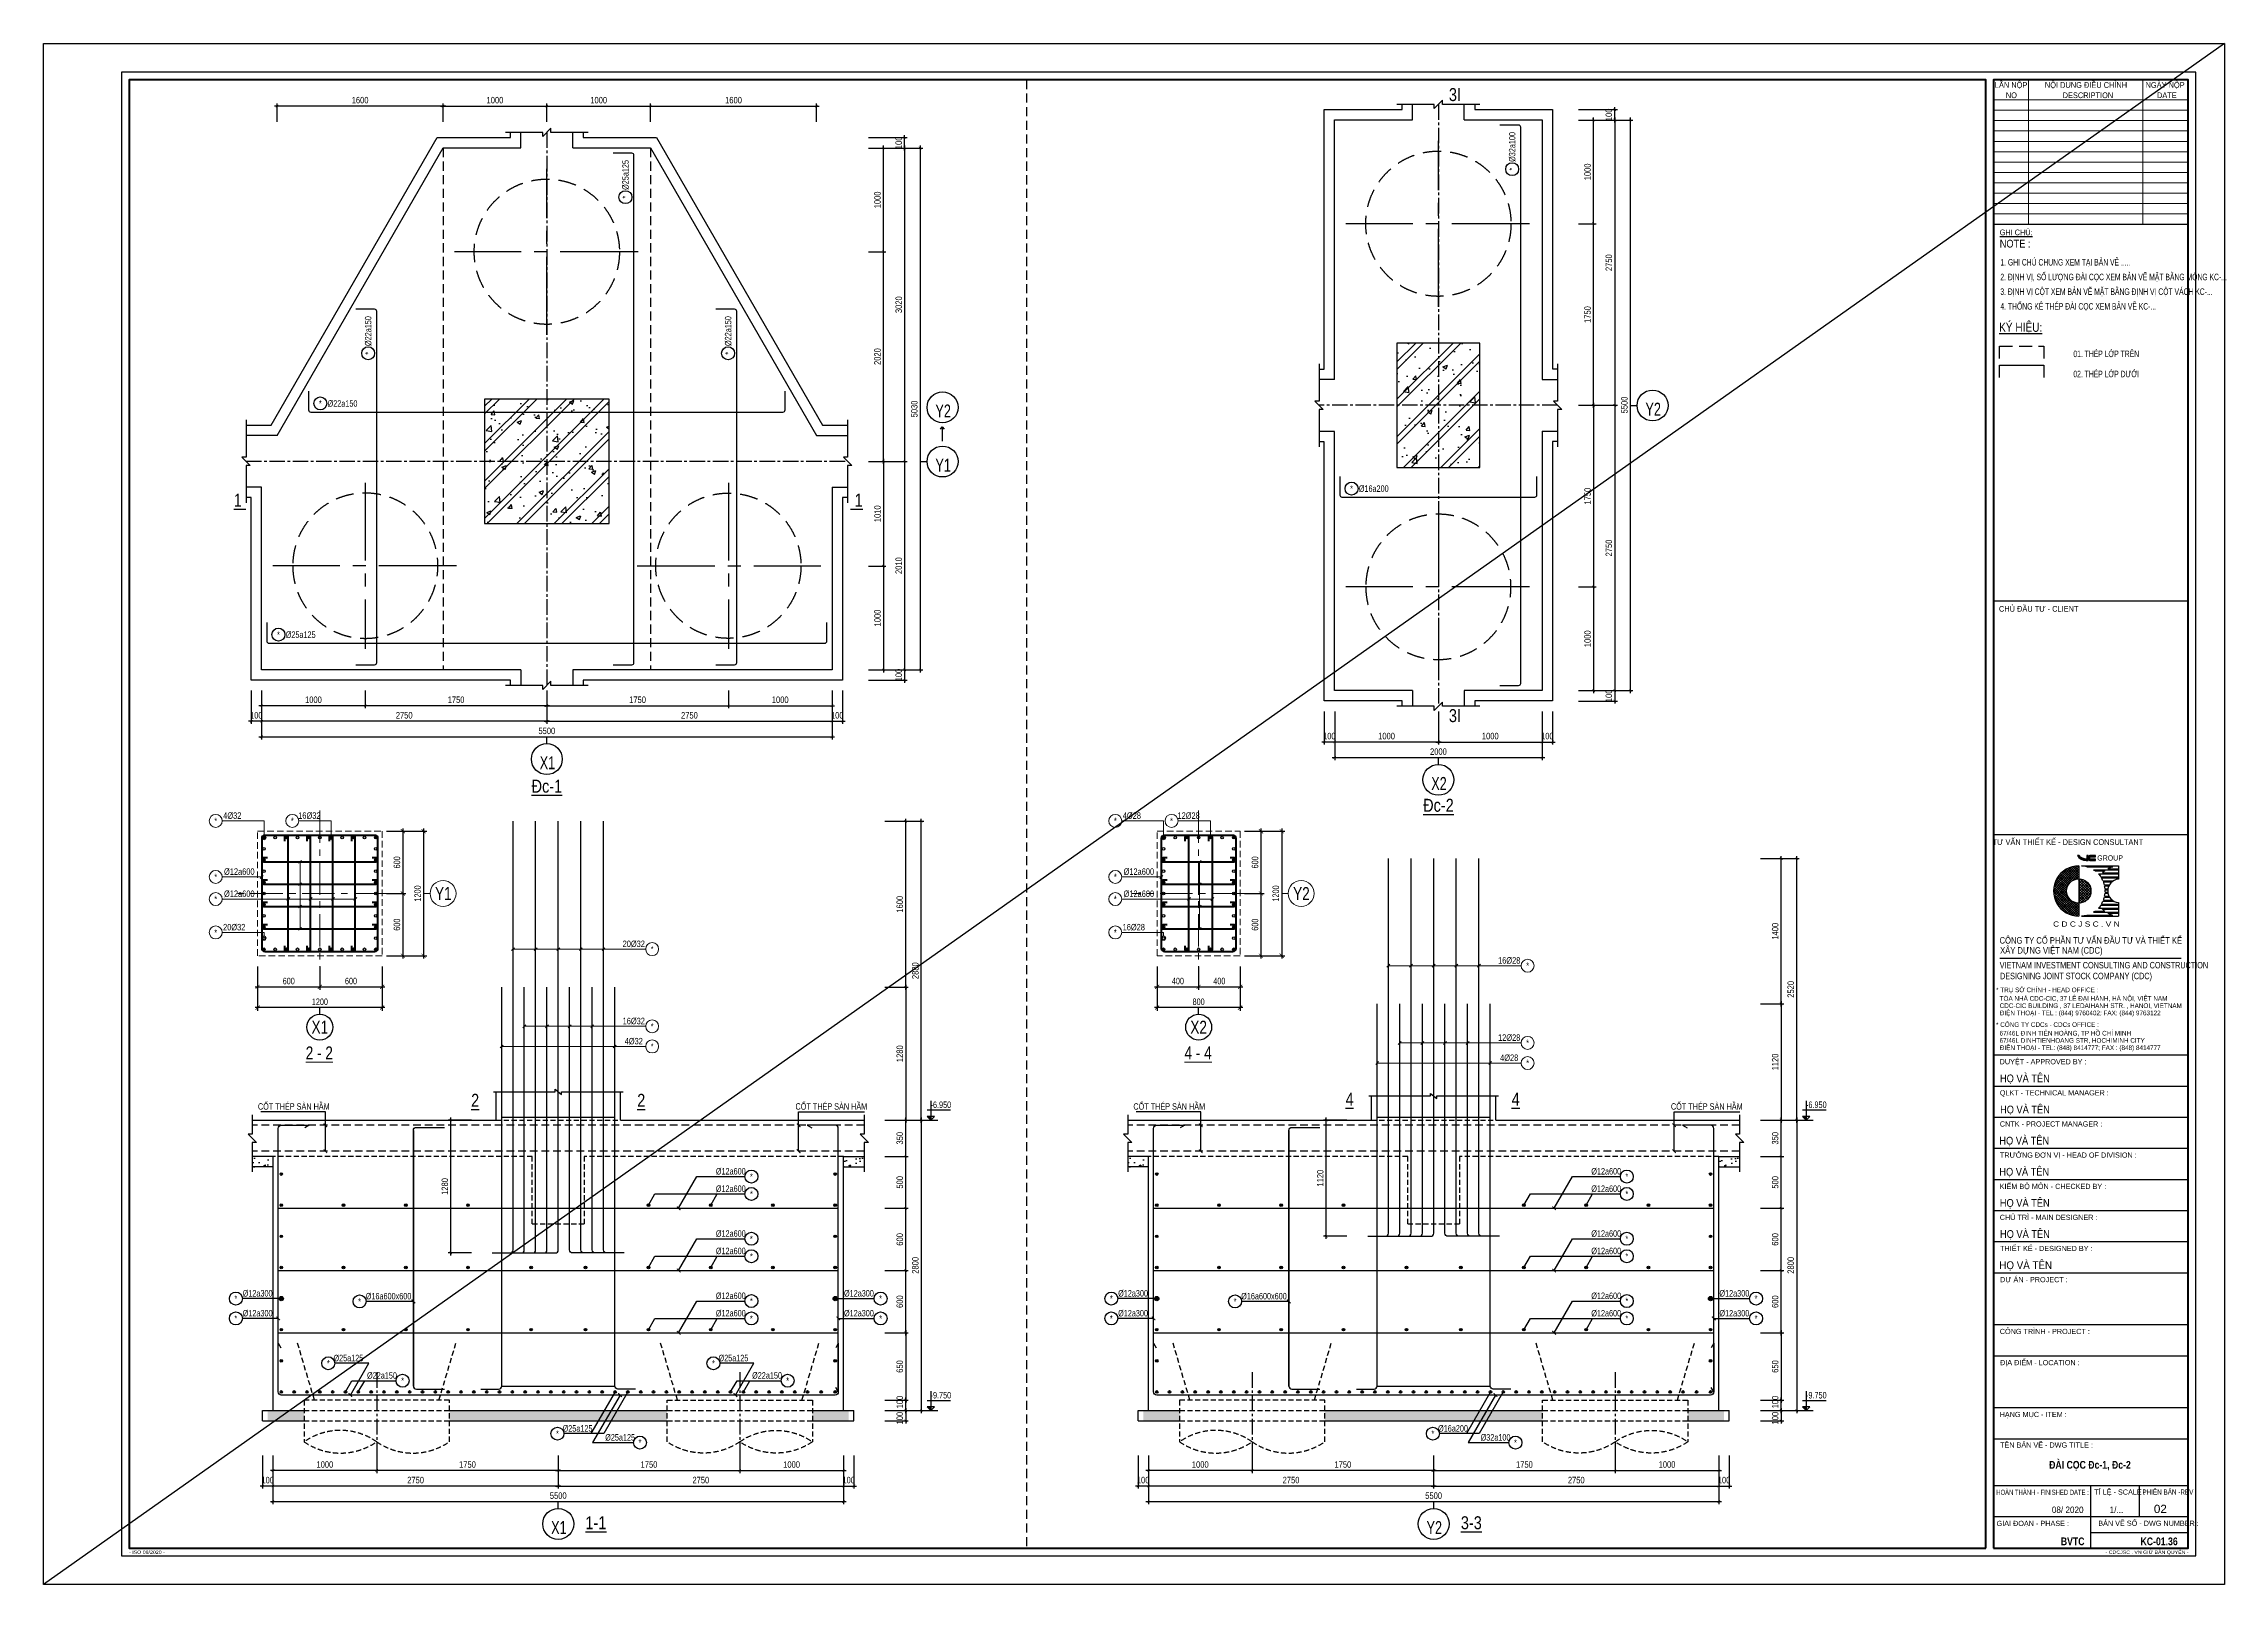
# Model space of a CAD drawing. Extents: x 71 to 2424299, y -14 to 1061502.
# Drawn here: x 1109180 to 1130205, y 521457 to 536307 of the extents above; entities that cross this region are included whole.
import ezdxf
from ezdxf.enums import TextEntityAlignment as Align

# ---------------------------------------------------------------- set-up
doc = ezdxf.new("R2010")
doc.units = 0
doc.header["$LTSCALE"] = 1000
doc.header["$MEASUREMENT"] = 0
doc.header["$PDMODE"] = 3
for name, pattern in [('CENTER', [2, 1.25, -0.25, 0.25, -0.25]), ('CENTER2', [1.125, 0.75, -0.125, 0.125, -0.125]), ('HIDDEN', [0.375, 0.25, -0.125])]:
    doc.linetypes.add(name, pattern=pattern)
doc.layers.get('0').update_dxf_attribs({"linetype": 'CONTINUOUS'})
doc.layers.get('Defpoints').update_dxf_attribs({"linetype": 'CONTINUOUS'})
for name, color, linetype in [('CDC -TEXT KHUNG', 7, 'CONTINUOUS'), ('CDC-KHUNGTEN', 7, 'CONTINUOUS'), ('CDC.01.AXIS', 160, 'CENTER2'), ('CDC.02.DIM', 1, 'CONTINUOUS'), ('CDC.03.BORDER', 3, 'CONTINUOUS'), ('CDC.04.HIDDEN', 8, 'HIDDEN'), ('CDC.05.STEEL', 4, 'CONTINUOUS'), ('CDC.06.TEXT', 2, 'CONTINUOUS'), ('CDC.09.COLUMN', 4, 'CONTINUOUS'), ('CDC.10.HATCH', 9, 'CONTINUOUS'), ('CDC.11.NOTE', 8, 'CONTINUOUS'), ('CDC.12.PILE', 7, 'CONTINUOUS'), ('CDC.14.STEELNUM', 9, 'CONTINUOUS'), ('KCS_BORDER', 3, 'CONTINUOUS'), ('KCS_STEEL_SNODE', 6, 'CONTINUOUS'), ('STEEL_NODE', 6, 'CONTINUOUS')]:
    doc.layers.add(name, color=color, linetype=linetype)
for name, color, linetype, lineweight in [('CDC_01.AXIS', 160, 'CENTER2', 13), ('CDC_02.DIM', 1, 'CONTINUOUS', 18), ('CDC_04.HIDDEN', 8, 'HIDDEN', 15), ('CDC_05.STEEL', 4, 'CONTINUOUS', 50), ('CDC_06.TEXT', 2, 'CONTINUOUS', 18), ('CDC_11.NOTE', 8, 'CONTINUOUS', 18), ('CDC_14.STEELNUM', 9, 'CONTINUOUS', 18)]:
    doc.layers.add(name, color=color, linetype=linetype, lineweight=lineweight)
doc.layers.add('KCS_Plotter', color=11, linetype='CONTINUOUS', plot=False)
doc.styles.add('ARIAL', font='arial.ttf', dxfattribs={"width": 0.8})
doc.styles.add('Arial_4', font='arial.ttf', dxfattribs={"width": 0.75, "height": 3})
doc.styles.add('Arial_B_3', font='arialbd.ttf', dxfattribs={"width": 0.75, "height": 3})
doc.styles.add('BIGTEXT', font='arial.ttf', dxfattribs={"width": 0.8})
doc.styles.add('KC_BIGTEXT', font='arial.ttf', dxfattribs={"width": 0.7})
doc.styles.add('KC_SMTEXT', font='arial.ttf', dxfattribs={"width": 0.7})
doc.styles.add('KCS_BIGTEXT', font='arial.ttf', dxfattribs={"width": 0.75})
doc.styles.add('KCS_SMTEXT', font='arial.ttf', dxfattribs={"width": 0.7})
doc.styles.add('KT CDC', font='arial.ttf', dxfattribs={"width": 0.85, "height": 200})
doc.styles.add('ROMANS', font='arial.ttf', dxfattribs={"width": 0.55})
doc.dimstyles.new('25', dxfattribs={"dimscale": 25, "dimtxt": 2.5, "dimasz": 1, "dimexe": 1, "dimexo": 0, "dimgap": 1, "dimtad": 1, "dimdec": 0, "dimdsep": 46, "dimtxsty": 'ARIAL', "dimblk": 'ARCHTICK', "dimcen": 1, "dimdle": 1, "dimclrd": 256, "dimclre": 256, "dimclrt": 2, "dimadec": 0, "dimazin": 0, "dimtfac": 0.00072, "dimtdec": 0, "dimtix": 1, "dimtmove": 2, "dimatfit": 3, "dimldrblk": 'ARCHTICK', "dimfxl": 1, "dimtolj": 1, "dimarcsym": 0})
doc.dimstyles.new('KCS_DIM25', dxfattribs={"dimscale": 25, "dimtxt": 2.5, "dimasz": 1.6, "dimexe": 1.2, "dimexo": 0, "dimgap": 1, "dimtad": 1, "dimdec": 0, "dimzin": 0, "dimdsep": 46, "dimtxsty": 'KCS_SMTEXT', "dimblk": 'ARCHTICK', "dimcen": 0, "dimdle": 1, "dimclrd": 256, "dimclre": 256, "dimclrt": 2, "dimadec": 0, "dimazin": 0, "dimtfac": 1, "dimtdec": 0, "dimtix": 1, "dimtmove": 2, "dimatfit": 3, "dimfxl": 1, "dimtolj": 1, "dimtzin": 0, "dimarcsym": 0})

msp = doc.modelspace()

# ---------------------------------------------------------------- texts
at = {"layer": 'CDC -TEXT KHUNG', "color": 7, "style": 'Arial_B_3', "width": 0.8}
msp.add_text('ĐÀI CỌC Đc-1, Đc-2', height=75, dxfattribs=at).set_placement((1128908.58, 522571.77), align=Align.CENTER)
msp.add_text('KC-01.36', height=75, dxfattribs=at).set_placement((1129754.55, 521834.12), align=Align.RIGHT)
at = {"layer": 'CDC.06.TEXT', "style": 'ARIAL'}
for s, height, width, p in [('3I', 125, 0.8, (1122786.19, 535815.78)), ('%%C22a150', 62.5, 0.7, (1112061.42, 532839.16)), ('%%U1 ', 125, 0.8, (1111071.52, 531907.17)), ('%%U 1', 125, 0.8, (1117018.15, 531907.17)), ('%%C16a200', 62.5, 0.7, (1122003.26, 532018.47)), ('%%C25a125', 62.5, 0.7, (1111657.85, 530610.89)), ('3I', 125, 0.8, (1122786.19, 529830.13)), ('%%UĐc-1', 125, 0.8, (1114031.78, 529150.35)), ('%%UĐc-2', 125, 0.8, (1122627.19, 528966.25)), ('CỐT THÉP SÀN HẦM', 62.5, 0.7, (1111591.7, 526063.47)), ('%%U2', 125, 0.8, (1113339.82, 526122.52)), ('%%U2', 125, 0.8, (1114941.03, 526122.52)), ('CỐT THÉP SÀN HẦM', 62.5, 0.7, (1116774.4, 526063.47)), ('-6.950', 62.5, 0.7, (1117830.13, 526080.06)), ('CỐT THÉP SÀN HẦM', 62.5, 0.7, (1120031.83, 526063.47)), ('%%U4', 125, 0.8, (1121770.57, 526133.91)), ('%%U4', 125, 0.8, (1123371.78, 526133.91)), ('CỐT THÉP SÀN HẦM', 62.5, 0.7, (1125214.53, 526063.47)), ('-6.950', 62.5, 0.7, (1126270.27, 526080.06)), ('%%C12a600', 62.5, 0.7, (1115804.75, 525438.68)), ('%%C12a600', 62.5, 0.7, (1124244.88, 525438.68)), ('%%C12a600', 62.5, 0.7, (1115804.75, 525270.87)), ('%%C12a600', 62.5, 0.7, (1124244.88, 525270.87)), ('%%C12a600', 62.5, 0.7, (1115804.75, 524838.68)), ('%%C12a600', 62.5, 0.7, (1124244.88, 524838.68)), ('%%C12a600', 62.5, 0.7, (1115804.75, 524670.87)), ('%%C12a600', 62.5, 0.7, (1124244.88, 524670.87)), ('%%C12a300', 62.5, 0.7, (1111242.81, 524262.58)), ('%%C16a600x600', 62.5, 0.7, (1112505.04, 524235.08)), ('%%C12a600', 62.5, 0.7, (1115804.75, 524238.68)), ('%%C12a300', 62.5, 0.7, (1117039.94, 524262.58)), ('%%C12a300', 62.5, 0.7, (1119682.94, 524262.58)), ('%%C16a600x600', 62.5, 0.7, (1120945.17, 524235.08)), ('%%C12a600', 62.5, 0.7, (1124244.88, 524238.68)), ('%%C12a300', 62.5, 0.7, (1125480.07, 524262.58)), ('%%C12a300', 62.5, 0.7, (1111242.81, 524070.87)), ('%%C12a600', 62.5, 0.7, (1115804.75, 524070.87)), ('%%C12a300', 62.5, 0.7, (1117039.94, 524070.87)), ('%%C12a300', 62.5, 0.7, (1119682.94, 524070.87)), ('%%C12a600', 62.5, 0.7, (1124244.88, 524070.87)), ('%%C12a300', 62.5, 0.7, (1125480.07, 524070.87)), ('%%C25a125', 62.5, 0.7, (1112117.83, 523638.68)), ('%%C25a125', 62.5, 0.7, (1115830.33, 523638.68)), ('%%C22a150', 62.5, 0.7, (1112441.7, 523470.87)), ('%%C22a150', 62.5, 0.7, (1116154.2, 523470.87)), ('-9.750', 62.5, 0.7, (1117830.13, 523280.06)), ('-9.750', 62.5, 0.7, (1126270.27, 523280.06)), ('%%C25a125', 62.5, 0.7, (1114327.5, 522960.63)), ('%%C25a125', 62.5, 0.7, (1114737.75, 522873.97)), ('%%C16a200', 62.5, 0.7, (1122767.63, 522960.63)), ('%%C32a100', 62.5, 0.7, (1123177.88, 522873.97)), ('%%U1-1', 125, 0.8, (1114504.26, 522051.17)), ('%%U3-3', 125, 0.8, (1122944.39, 522051.17))]:
    msp.add_text(s, height=height, dxfattribs=dict(at, width=width)).set_placement(p, align=Align.MIDDLE_CENTER)
at = {"layer": 'CDC.06.TEXT', "style": 'ARIAL', "width": 0.7}
for s, p in [('%%C32a100', (1123337.84, 535311.36)), ('%%C25a125', (1114788.94, 535041.35)), ('%%C22a150', (1112308.48, 533536.69)), ('%%C22a150', (1115779.04, 533536.69))]:
    msp.add_text(s, height=62.5, rotation=90, dxfattribs=at).set_placement(p, align=Align.MIDDLE_CENTER)
at = {"layer": 'CDC.06.TEXT'}
for s, height, style, width, p in [('1. GHI CHÚ CHUNG XEM TẠI BẢN VẼ .....', 62.5, 'ROMANS', 0.6, (1128044.91, 534168.39)), ('2. ĐỊNH VỊ, SỐ LƯỢNG ĐÀI CỌC XEM BẢN VẼ MẶT BẰNG MÓNG KC-...', 62.5, 'ROMANS', 0.6, (1128044.91, 534026.86)), ('4. THỐNG KÊ THÉP ĐÀI CỌC XEM BẢN VẼ KC-...', 62.5, 'ROMANS', 0.6, (1128044.91, 533743.82)), ('3. ĐỊNH VỊ CỘT XEM BẢN VẼ MẶT BẰNG ĐỊNH VỊ CỘT VÁCH KC-...', 62.5, 'ROMANS', 0.6, (1128044.91, 533885.54)), ('%%UKÝ HIỆU:', 87, 'ARIAL', 0.8, (1128032.55, 533529.63, 80000)), ('01. THÉP LỚP TRÊN', 62.5, 'ROMANS', 0.6, (1128748.52, 533285.69)), ('02. THÉP LỚP DƯỚI', 62.5, 'ROMANS', 0.6, (1128748.52, 533091.86))]:
    msp.add_text(s, height=height, dxfattribs=dict(at, style=style, width=width)).set_placement(p)
at = {"layer": 'CDC.06.TEXT', "char_height": 125, "width": 116.16, "attachment_point": 8, "line_spacing_factor": 0.938532}
for s, insert in [('{\\fArial|b0|i0|c0|p34;\\W0.7;Y2}', (1117852.14, 532703.86)), ('{\\fArial|b0|i0|c0|p34;\\W0.7;Y2}', (1124697.55, 532721.71)), ('{\\fArial|b0|i0|c0|p34;\\W0.7;Y1}', (1117852.14, 532181.72)), ('{\\fArial|b0|i0|c0|p34;\\W0.7;X1}', (1114037.07, 529313.75)), ('{\\fArial|b0|i0|c0|p34;\\W0.7;X2}', (1122632.48, 529113.75)), ('{\\fArial|b0|i0|c0|p34;\\W0.7;X1}', (1114147.07, 521941.96)), ('{\\fArial|b0|i0|c0|p34;\\W0.7;Y2}', (1122587.2, 521941.96))]:
    msp.add_mtext(s, dxfattribs=dict(at, insert=insert))
at = {"layer": 'CDC.14.STEELNUM', "style": 'ARIAL', "width": 0.7}
for p in [(1123337.84, 535097.34), (1114788.94, 534827.33), (1112308.48, 533322.67), (1115779.04, 533322.67)]:
    msp.add_text('*', height=62.5, rotation=90, dxfattribs=at).set_placement(p, align=Align.MIDDLE_CENTER)
for p in [(1111847.4, 532839.16), (1121789.24, 532018.47), (1111443.83, 530610.89), (1116003.36, 525387.91), (1124443.49, 525387.91), (1116003.36, 525220.1), (1124443.49, 525220.1), (1116003.36, 524787.91), (1124443.49, 524787.91), (1116003.36, 524620.1), (1124443.49, 524620.1), (1111033.15, 524211.8), (1112226.08, 524184.31), (1116003.36, 524187.91), (1117249.12, 524211.8), (1119473.28, 524211.8), (1120666.21, 524184.31), (1124443.49, 524187.91), (1125689.25, 524211.8), (1111033.15, 524020.1), (1116003.36, 524020.1), (1117249.12, 524020.1), (1119473.28, 524020.1), (1124443.49, 524020.1), (1125689.25, 524020.1), (1111924.28, 523587.91), (1115636.78, 523587.91), (1112640.31, 523420.1), (1116352.81, 523420.1), (1114133.59, 522909.86), (1122573.72, 522909.86), (1114929.19, 522823.2), (1123369.32, 522823.2)]:
    msp.add_text('*', height=62.5, dxfattribs=at).set_placement(p, align=Align.MIDDLE_CENTER)
at = {"layer": 'CDC_02.DIM', "color": 4, "style": 'KCS_BIGTEXT', "text_generation_flag": 6, "width": 0.75}
for tag, p in [('Y1', (1113033.47, 528116.21)), ('Y2', (1121306.2, 528116.21))]:
    msp.add_attdef(tag, text='.', height=125, rotation=180, dxfattribs=at).set_placement(p, align=Align.MIDDLE)
at = {"layer": 'CDC_06.TEXT', "style": 'KC_SMTEXT', "width": 0.75}
for s, p in [('4%%C32', (1110998.74, 528835.54)), ('16%%C32', (1111741.7, 528835.54)), ('4%%C28', (1119671.48, 528835.54)), ('12%%C28', (1120218.63, 528835.54)), ('%%C12a600', (1111066.05, 528295.73)), ('%%C12a600', (1119738.79, 528295.73)), ('%%C12a600', (1111066.05, 528082.35)), ('%%C12a600', (1119738.79, 528082.35)), ('20%%C32', (1111017.15, 527760.37)), ('16%%C28', (1119689.88, 527760.37)), ('20%%C32', (1114869.34, 527599.79)), ('16%%C28', (1123309.47, 527439.79)), ('16%%C32', (1114869.34, 526855.81)), ('4%%C32', (1114869.34, 526661.65)), ('12%%C28', (1123309.47, 526695.81)), ('4%%C28', (1123309.47, 526501.65))]:
    msp.add_text(s, height=62.5, dxfattribs=at).set_placement(p, align=Align.CENTER)
at = {"layer": 'CDC_06.TEXT', "color": 4, "style": 'KC_BIGTEXT', "width": 0.75}
for s, p in [('%%U2 - 2', (1111837.4, 526516.88)), ('%%U4 - 4', (1120310.13, 526516.88))]:
    msp.add_text(s, height=125, dxfattribs=at).set_placement(p, align=Align.CENTER)
at = {"layer": 'CDC_14.STEELNUM', "style": 'KC_SMTEXT', "width": 0.65}
for p in [(1110839.01, 528815.54), (1111576.99, 528815.54), (1119511.75, 528815.54), (1120053.92, 528815.54), (1110839.01, 528275.73), (1119511.75, 528275.73), (1110839.01, 528062.35), (1119511.75, 528062.35), (1110839.01, 527740.37), (1119511.75, 527740.37), (1115046.53, 527579.79), (1123486.66, 527419.79), (1115046.53, 526835.81), (1123486.66, 526675.81), (1115046.53, 526641.65), (1123486.66, 526481.65)]:
    msp.add_text('*', height=62.5, dxfattribs=at).set_placement(p, align=Align.MIDDLE_CENTER)

# ---------------------------------------------------------------- blocks, each defined once
blk = doc.blocks.new('_ArchTick')
at = {"color": 0, "linetype": 'ByBlock', "const_width": 0.15}
blk.add_lwpolyline([(-0.5, -0.5), (0.5, 0.5)], dxfattribs=at)
blk = doc.blocks.new('*D94')
at = {"layer": 'CDC.02.DIM', "lineweight": -2, "transparency": 16777216}
for p, q in [((1111281, 530071), (1111281, 529751)), ((1114031, 530071), (1114031, 529751)), ((1114056, 529776), (1111256, 529776))]:
    blk.add_line(p, q, dxfattribs=at)
at = {"layer": 'Defpoints', "color": 0, "transparency": 16777216}
for p in [(1111281, 530071), (1114031, 530071), (1111281, 529776)]:
    blk.add_point(p, dxfattribs=at)
at = {"layer": 'CDC.02.DIM', "lineweight": -2, "transparency": 16777216, "xscale": 25, "yscale": 25, "zscale": 25, "rotation": 180}
blk.add_blockref('_ArchTick', (1111281, 529776), dxfattribs=at)
at = {"layer": 'CDC.02.DIM', "lineweight": -2, "transparency": 16777216, "xscale": 25, "yscale": 25, "zscale": 25}
blk.add_blockref('_ArchTick', (1114031, 529776), dxfattribs=at)
at = {"layer": 'CDC.02.DIM', "color": 2, "transparency": 16777216, "insert": (1112656, 529833), "char_height": 62.5, "attachment_point": 5, "style": 'ARIAL'}
blk.add_mtext('\\A1;2750', dxfattribs=at)
blk = doc.blocks.new('*D95')
at = {"layer": 'CDC.02.DIM', "lineweight": -2, "transparency": 16777216}
for p, q in [((1114031, 530071), (1114031, 529751)), ((1116781, 530071), (1116781, 529751)), ((1114006, 529776), (1116806, 529776))]:
    blk.add_line(p, q, dxfattribs=at)
at = {"layer": 'Defpoints', "color": 0, "transparency": 16777216}
for p in [(1114031, 530071), (1116781, 530071), (1116781, 529776)]:
    blk.add_point(p, dxfattribs=at)
at = {"layer": 'CDC.02.DIM', "lineweight": -2, "transparency": 16777216, "xscale": 25, "yscale": 25, "zscale": 25, "rotation": 180}
blk.add_blockref('_ArchTick', (1114031, 529776), dxfattribs=at)
at = {"layer": 'CDC.02.DIM', "lineweight": -2, "transparency": 16777216, "xscale": 25, "yscale": 25, "zscale": 25}
blk.add_blockref('_ArchTick', (1116781, 529776), dxfattribs=at)
at = {"layer": 'CDC.02.DIM', "color": 2, "transparency": 16777216, "insert": (1115406, 529833), "char_height": 62.5, "attachment_point": 5, "style": 'ARIAL'}
blk.add_mtext('\\A1;2750', dxfattribs=at)
blk = doc.blocks.new('*D96')
at = {"layer": 'CDC.02.DIM', "lineweight": -2, "transparency": 16777216}
for p, q in [((1111281, 530071), (1111281, 529601)), ((1116781, 530071), (1116781, 529601)), ((1111256, 529626), (1116806, 529626))]:
    blk.add_line(p, q, dxfattribs=at)
at = {"layer": 'Defpoints', "color": 0, "transparency": 16777216}
for p in [(1111281, 530071), (1116781, 530071), (1116781, 529626)]:
    blk.add_point(p, dxfattribs=at)
at = {"layer": 'CDC.02.DIM', "lineweight": -2, "transparency": 16777216, "xscale": 25, "yscale": 25, "zscale": 25, "rotation": 180}
blk.add_blockref('_ArchTick', (1111281, 529626), dxfattribs=at)
at = {"layer": 'CDC.02.DIM', "lineweight": -2, "transparency": 16777216, "xscale": 25, "yscale": 25, "zscale": 25}
blk.add_blockref('_ArchTick', (1116781, 529626), dxfattribs=at)
at = {"layer": 'CDC.02.DIM', "color": 2, "transparency": 16777216, "insert": (1114031, 529683), "char_height": 62.5, "attachment_point": 5, "style": 'ARIAL'}
blk.add_mtext('\\A1;5500', dxfattribs=at)
blk = doc.blocks.new('*D97')
at = {"layer": 'CDC.02.DIM', "lineweight": -2, "transparency": 16777216}
for p, q in [((1112281, 530071), (1112281, 529901)), ((1114031, 530071), (1114031, 529901)), ((1114056, 529926), (1112256, 529926))]:
    blk.add_line(p, q, dxfattribs=at)
at = {"layer": 'Defpoints', "color": 0, "transparency": 16777216}
for p in [(1112281, 530071), (1114031, 530071), (1112281, 529926)]:
    blk.add_point(p, dxfattribs=at)
at = {"layer": 'CDC.02.DIM', "lineweight": -2, "transparency": 16777216, "xscale": 25, "yscale": 25, "zscale": 25, "rotation": 180}
blk.add_blockref('_ArchTick', (1112281, 529926), dxfattribs=at)
at = {"layer": 'CDC.02.DIM', "lineweight": -2, "transparency": 16777216, "xscale": 25, "yscale": 25, "zscale": 25}
blk.add_blockref('_ArchTick', (1114031, 529926), dxfattribs=at)
at = {"layer": 'CDC.02.DIM', "color": 2, "transparency": 16777216, "insert": (1113156, 529983), "char_height": 62.5, "attachment_point": 5, "style": 'ARIAL'}
blk.add_mtext('\\A1;1750', dxfattribs=at)
blk = doc.blocks.new('*D98')
at = {"layer": 'CDC.02.DIM', "lineweight": -2, "transparency": 16777216}
for p, q in [((1114031, 530071), (1114031, 529901)), ((1115781, 530071), (1115781, 529901)), ((1114006, 529926), (1115806, 529926))]:
    blk.add_line(p, q, dxfattribs=at)
at = {"layer": 'Defpoints', "color": 0, "transparency": 16777216}
for p in [(1114031, 530071), (1115781, 530071), (1115781, 529926)]:
    blk.add_point(p, dxfattribs=at)
at = {"layer": 'CDC.02.DIM', "lineweight": -2, "transparency": 16777216, "xscale": 25, "yscale": 25, "zscale": 25, "rotation": 180}
blk.add_blockref('_ArchTick', (1114031, 529926), dxfattribs=at)
at = {"layer": 'CDC.02.DIM', "lineweight": -2, "transparency": 16777216, "xscale": 25, "yscale": 25, "zscale": 25}
blk.add_blockref('_ArchTick', (1115781, 529926), dxfattribs=at)
at = {"layer": 'CDC.02.DIM', "color": 2, "transparency": 16777216, "insert": (1114906, 529983), "char_height": 62.5, "attachment_point": 5, "style": 'ARIAL'}
blk.add_mtext('\\A1;1750', dxfattribs=at)
blk = doc.blocks.new('*D99')
at = {"layer": 'CDC.02.DIM', "lineweight": -2, "transparency": 16777216}
for p, q in [((1111181, 530071), (1111181, 529751)), ((1111281, 530071), (1111281, 529751)), ((1111306, 529776), (1111156, 529776))]:
    blk.add_line(p, q, dxfattribs=at)
at = {"layer": 'Defpoints', "color": 0, "transparency": 16777216}
for p in [(1111181, 530071), (1111281, 530071), (1111181, 529776)]:
    blk.add_point(p, dxfattribs=at)
at = {"layer": 'CDC.02.DIM', "lineweight": -2, "transparency": 16777216, "xscale": 25, "yscale": 25, "zscale": 25, "rotation": 180}
blk.add_blockref('_ArchTick', (1111181, 529776), dxfattribs=at)
at = {"layer": 'CDC.02.DIM', "lineweight": -2, "transparency": 16777216, "xscale": 25, "yscale": 25, "zscale": 25}
blk.add_blockref('_ArchTick', (1111281, 529776), dxfattribs=at)
at = {"layer": 'CDC.02.DIM', "color": 2, "transparency": 16777216, "insert": (1111230, 529833), "char_height": 62.5, "attachment_point": 5, "style": 'ARIAL'}
blk.add_mtext('\\A1;100', dxfattribs=at)
blk = doc.blocks.new('*D100')
at = {"layer": 'CDC.02.DIM', "lineweight": -2, "transparency": 16777216}
for p, q in [((1116781, 530071), (1116781, 529751)), ((1116881, 530071), (1116881, 529751)), ((1116756, 529776), (1116906, 529776))]:
    blk.add_line(p, q, dxfattribs=at)
at = {"layer": 'Defpoints', "color": 0, "transparency": 16777216}
for p in [(1116781, 530071), (1116881, 530071), (1116881, 529776)]:
    blk.add_point(p, dxfattribs=at)
at = {"layer": 'CDC.02.DIM', "lineweight": -2, "transparency": 16777216, "xscale": 25, "yscale": 25, "zscale": 25, "rotation": 180}
blk.add_blockref('_ArchTick', (1116781, 529776), dxfattribs=at)
at = {"layer": 'CDC.02.DIM', "lineweight": -2, "transparency": 16777216, "xscale": 25, "yscale": 25, "zscale": 25}
blk.add_blockref('_ArchTick', (1116881, 529776), dxfattribs=at)
at = {"layer": 'CDC.02.DIM', "color": 2, "transparency": 16777216, "insert": (1116831, 529833), "char_height": 62.5, "attachment_point": 5, "style": 'ARIAL'}
blk.add_mtext('\\A1;100', dxfattribs=at)
blk = doc.blocks.new('*D101')
at = {"layer": 'CDC.02.DIM', "lineweight": -2, "transparency": 16777216}
for p, q in [((1117131, 535301), (1117506, 535301)), ((1117481, 535326), (1117481, 532256)), ((1117131, 532281), (1117506, 532281))]:
    blk.add_line(p, q, dxfattribs=at)
at = {"layer": 'Defpoints', "color": 0, "transparency": 16777216}
for p in [(1117131, 535301), (1117131, 532281), (1117481, 532281)]:
    blk.add_point(p, dxfattribs=at)
at = {"layer": 'CDC.02.DIM', "lineweight": -2, "transparency": 16777216, "xscale": 25, "yscale": 25, "zscale": 25}
for p, rotation in [((1117481, 535301), 90), ((1117481, 532281), 270)]:
    blk.add_blockref('_ArchTick', p, dxfattribs=dict(at, rotation=rotation))
at = {"layer": 'CDC.02.DIM', "color": 2, "transparency": 16777216, "insert": (1117424, 533791), "char_height": 62.5, "attachment_point": 5, "rotation": 90, "style": 'ARIAL'}
blk.add_mtext('\\A1;3020', dxfattribs=at)
blk = doc.blocks.new('*D102')
at = {"layer": 'CDC.02.DIM', "lineweight": -2, "transparency": 16777216}
for p, q in [((1117131, 532281), (1117506, 532281)), ((1117481, 532306), (1117481, 530246)), ((1117131, 530271), (1117506, 530271))]:
    blk.add_line(p, q, dxfattribs=at)
at = {"layer": 'Defpoints', "color": 0, "transparency": 16777216}
for p in [(1117131, 532281), (1117131, 530271), (1117481, 530271)]:
    blk.add_point(p, dxfattribs=at)
at = {"layer": 'CDC.02.DIM', "lineweight": -2, "transparency": 16777216, "xscale": 25, "yscale": 25, "zscale": 25}
for p, rotation in [((1117481, 532281), 90), ((1117481, 530271), 270)]:
    blk.add_blockref('_ArchTick', p, dxfattribs=dict(at, rotation=rotation))
at = {"layer": 'CDC.02.DIM', "color": 2, "transparency": 16777216, "insert": (1117424, 531276), "char_height": 62.5, "attachment_point": 5, "rotation": 90, "style": 'ARIAL'}
blk.add_mtext('\\A1;2010', dxfattribs=at)
blk = doc.blocks.new('*D103')
at = {"layer": 'CDC.02.DIM', "lineweight": -2, "transparency": 16777216}
for p, q in [((1117131, 535401), (1117506, 535401)), ((1117131, 535301), (1117506, 535301)), ((1117481, 535276), (1117481, 535426))]:
    blk.add_line(p, q, dxfattribs=at)
at = {"layer": 'Defpoints', "color": 0, "transparency": 16777216}
for p in [(1117131, 535401), (1117131, 535301), (1117481, 535401)]:
    blk.add_point(p, dxfattribs=at)
at = {"layer": 'CDC.02.DIM', "lineweight": -2, "transparency": 16777216, "xscale": 25, "yscale": 25, "zscale": 25}
for p, rotation in [((1117481, 535401), 90), ((1117481, 535301), 270)]:
    blk.add_blockref('_ArchTick', p, dxfattribs=dict(at, rotation=rotation))
at = {"layer": 'CDC.02.DIM', "color": 2, "transparency": 16777216, "insert": (1117424, 535351), "char_height": 62.5, "attachment_point": 5, "rotation": 90, "style": 'ARIAL'}
blk.add_mtext('\\A1;100', dxfattribs=at)
blk = doc.blocks.new('*D104')
at = {"layer": 'CDC.02.DIM', "lineweight": -2, "transparency": 16777216}
for p, q in [((1117131, 530271), (1117506, 530271)), ((1117481, 530296), (1117481, 530146)), ((1117131, 530171), (1117506, 530171))]:
    blk.add_line(p, q, dxfattribs=at)
at = {"layer": 'Defpoints', "color": 0, "transparency": 16777216}
for p in [(1117131, 530271), (1117131, 530171), (1117481, 530171)]:
    blk.add_point(p, dxfattribs=at)
at = {"layer": 'CDC.02.DIM', "lineweight": -2, "transparency": 16777216, "xscale": 25, "yscale": 25, "zscale": 25}
for p, rotation in [((1117481, 530271), 90), ((1117481, 530171), 270)]:
    blk.add_blockref('_ArchTick', p, dxfattribs=dict(at, rotation=rotation))
at = {"layer": 'CDC.02.DIM', "color": 2, "transparency": 16777216, "insert": (1117424, 530221), "char_height": 62.5, "attachment_point": 5, "rotation": 90, "style": 'ARIAL'}
blk.add_mtext('\\A1;100', dxfattribs=at)
blk = doc.blocks.new('*D105')
at = {"layer": 'CDC.02.DIM', "lineweight": -2, "transparency": 16777216}
for p, q in [((1117131, 534301), (1117301, 534301)), ((1117276, 532256), (1117276, 534326)), ((1117131, 532281), (1117301, 532281))]:
    blk.add_line(p, q, dxfattribs=at)
at = {"layer": 'Defpoints', "color": 0, "transparency": 16777216}
for p in [(1117131, 534301), (1117276, 534301), (1117131, 532281)]:
    blk.add_point(p, dxfattribs=at)
at = {"layer": 'CDC.02.DIM', "lineweight": -2, "transparency": 16777216, "xscale": 25, "yscale": 25, "zscale": 25}
for p, rotation in [((1117276, 534301), 90), ((1117276, 532281), 270)]:
    blk.add_blockref('_ArchTick', p, dxfattribs=dict(at, rotation=rotation))
at = {"layer": 'CDC.02.DIM', "color": 2, "transparency": 16777216, "insert": (1117219, 533291), "char_height": 62.5, "attachment_point": 5, "rotation": 90, "style": 'ARIAL'}
blk.add_mtext('\\A1;2020', dxfattribs=at)
blk = doc.blocks.new('*D106')
at = {"layer": 'CDC.02.DIM', "lineweight": -2, "transparency": 16777216}
for p, q in [((1117131, 532281), (1117301, 532281)), ((1117276, 532306), (1117276, 531246)), ((1117131, 531271), (1117301, 531271))]:
    blk.add_line(p, q, dxfattribs=at)
at = {"layer": 'Defpoints', "color": 0, "transparency": 16777216}
for p in [(1117131, 532281), (1117131, 531271), (1117276, 531271)]:
    blk.add_point(p, dxfattribs=at)
at = {"layer": 'CDC.02.DIM', "lineweight": -2, "transparency": 16777216, "xscale": 25, "yscale": 25, "zscale": 25}
for p, rotation in [((1117276, 532281), 90), ((1117276, 531271), 270)]:
    blk.add_blockref('_ArchTick', p, dxfattribs=dict(at, rotation=rotation))
at = {"layer": 'CDC.02.DIM', "color": 2, "transparency": 16777216, "insert": (1117219, 531776), "char_height": 62.5, "attachment_point": 5, "rotation": 90, "style": 'ARIAL'}
blk.add_mtext('\\A1;1010', dxfattribs=at)
blk = doc.blocks.new('*D107')
at = {"layer": 'CDC.02.DIM', "lineweight": -2, "transparency": 16777216}
for p, q in [((1117131, 535301), (1117656, 535301)), ((1117631, 535326), (1117631, 530246)), ((1117131, 530271), (1117656, 530271))]:
    blk.add_line(p, q, dxfattribs=at)
at = {"layer": 'Defpoints', "color": 0, "transparency": 16777216}
for p in [(1117131, 535301), (1117131, 530271), (1117631, 530271)]:
    blk.add_point(p, dxfattribs=at)
at = {"layer": 'CDC.02.DIM', "lineweight": -2, "transparency": 16777216, "xscale": 25, "yscale": 25, "zscale": 25}
for p, rotation in [((1117631, 535301), 90), ((1117631, 530271), 270)]:
    blk.add_blockref('_ArchTick', p, dxfattribs=dict(at, rotation=rotation))
at = {"layer": 'CDC.02.DIM', "color": 2, "transparency": 16777216, "insert": (1117574, 532786), "char_height": 62.5, "attachment_point": 5, "rotation": 90, "style": 'ARIAL'}
blk.add_mtext('\\A1;5030', dxfattribs=at)
blk = doc.blocks.new('*D108')
at = {"layer": 'CDC.02.DIM', "lineweight": -2, "transparency": 16777216}
for p, q in [((1113031, 535555), (1113031, 535730)), ((1114031, 535555), (1114031, 535730)), ((1113006, 535705), (1114056, 535705))]:
    blk.add_line(p, q, dxfattribs=at)
at = {"layer": 'Defpoints', "color": 0, "transparency": 16777216}
for p in [(1113031, 535555), (1114031, 535705), (1114031, 535555)]:
    blk.add_point(p, dxfattribs=at)
at = {"layer": 'CDC.02.DIM', "lineweight": -2, "transparency": 16777216, "xscale": 25, "yscale": 25, "zscale": 25, "rotation": 180}
blk.add_blockref('_ArchTick', (1113031, 535705), dxfattribs=at)
at = {"layer": 'CDC.02.DIM', "lineweight": -2, "transparency": 16777216, "xscale": 25, "yscale": 25, "zscale": 25}
blk.add_blockref('_ArchTick', (1114031, 535705), dxfattribs=at)
at = {"layer": 'CDC.02.DIM', "color": 2, "transparency": 16777216, "insert": (1113531, 535762), "char_height": 62.5, "attachment_point": 5, "style": 'ARIAL'}
blk.add_mtext('\\A1;1000', dxfattribs=at)
blk = doc.blocks.new('*D109')
at = {"layer": 'CDC.02.DIM', "lineweight": -2, "transparency": 16777216}
for p, q in [((1114031, 535555), (1114031, 535730)), ((1115031, 535555), (1115031, 535730)), ((1114006, 535705), (1115056, 535705))]:
    blk.add_line(p, q, dxfattribs=at)
at = {"layer": 'Defpoints', "color": 0, "transparency": 16777216}
for p in [(1114031, 535555), (1115031, 535705), (1115031, 535555)]:
    blk.add_point(p, dxfattribs=at)
at = {"layer": 'CDC.02.DIM', "lineweight": -2, "transparency": 16777216, "xscale": 25, "yscale": 25, "zscale": 25, "rotation": 180}
blk.add_blockref('_ArchTick', (1114031, 535705), dxfattribs=at)
at = {"layer": 'CDC.02.DIM', "lineweight": -2, "transparency": 16777216, "xscale": 25, "yscale": 25, "zscale": 25}
blk.add_blockref('_ArchTick', (1115031, 535705), dxfattribs=at)
at = {"layer": 'CDC.02.DIM', "color": 2, "transparency": 16777216, "insert": (1114531, 535762), "char_height": 62.5, "attachment_point": 5, "style": 'ARIAL'}
blk.add_mtext('\\A1;1000', dxfattribs=at)
blk = doc.blocks.new('*D110')
at = {"layer": 'CDC.02.DIM', "lineweight": -2, "transparency": 16777216}
for p, q in [((1111431, 535555), (1111431, 535730)), ((1113031, 535555), (1113031, 535730)), ((1113056, 535705), (1111406, 535705))]:
    blk.add_line(p, q, dxfattribs=at)
at = {"layer": 'Defpoints', "color": 0, "transparency": 16777216}
for p in [(1111431, 535705), (1111431, 535555), (1113031, 535555)]:
    blk.add_point(p, dxfattribs=at)
at = {"layer": 'CDC.02.DIM', "lineweight": -2, "transparency": 16777216, "xscale": 25, "yscale": 25, "zscale": 25, "rotation": 180}
blk.add_blockref('_ArchTick', (1111431, 535705), dxfattribs=at)
at = {"layer": 'CDC.02.DIM', "lineweight": -2, "transparency": 16777216, "xscale": 25, "yscale": 25, "zscale": 25}
blk.add_blockref('_ArchTick', (1113031, 535705), dxfattribs=at)
at = {"layer": 'CDC.02.DIM', "color": 2, "transparency": 16777216, "insert": (1112231, 535762), "char_height": 62.5, "attachment_point": 5, "style": 'ARIAL'}
blk.add_mtext('\\A1;1600', dxfattribs=at)
blk = doc.blocks.new('*D111')
at = {"layer": 'CDC.02.DIM', "lineweight": -2, "transparency": 16777216}
for p, q in [((1115031, 535555), (1115031, 535730)), ((1116631, 535555), (1116631, 535730)), ((1115006, 535705), (1116656, 535705))]:
    blk.add_line(p, q, dxfattribs=at)
at = {"layer": 'Defpoints', "color": 0, "transparency": 16777216}
for p in [(1115031, 535555), (1116631, 535705), (1116631, 535555)]:
    blk.add_point(p, dxfattribs=at)
at = {"layer": 'CDC.02.DIM', "lineweight": -2, "transparency": 16777216, "xscale": 25, "yscale": 25, "zscale": 25, "rotation": 180}
blk.add_blockref('_ArchTick', (1115031, 535705), dxfattribs=at)
at = {"layer": 'CDC.02.DIM', "lineweight": -2, "transparency": 16777216, "xscale": 25, "yscale": 25, "zscale": 25}
blk.add_blockref('_ArchTick', (1116631, 535705), dxfattribs=at)
at = {"layer": 'CDC.02.DIM', "color": 2, "transparency": 16777216, "insert": (1115831, 535762), "char_height": 62.5, "attachment_point": 5, "style": 'ARIAL'}
blk.add_mtext('\\A1;1600', dxfattribs=at)
blk = doc.blocks.new('*D113')
at = {"layer": 'CDC.02.DIM', "lineweight": -2, "transparency": 16777216}
for p, q in [((1111391, 522700), (1111391, 522380)), ((1114141, 522700), (1114141, 522380)), ((1114166, 522405), (1111366, 522405))]:
    blk.add_line(p, q, dxfattribs=at)
at = {"layer": 'Defpoints', "color": 0, "transparency": 16777216}
for p in [(1111391, 522700), (1114141, 522700), (1111391, 522405)]:
    blk.add_point(p, dxfattribs=at)
at = {"layer": 'CDC.02.DIM', "lineweight": -2, "transparency": 16777216, "xscale": 25, "yscale": 25, "zscale": 25, "rotation": 180}
blk.add_blockref('_ArchTick', (1111391, 522405), dxfattribs=at)
at = {"layer": 'CDC.02.DIM', "lineweight": -2, "transparency": 16777216, "xscale": 25, "yscale": 25, "zscale": 25}
blk.add_blockref('_ArchTick', (1114141, 522405), dxfattribs=at)
at = {"layer": 'CDC.02.DIM', "color": 2, "transparency": 16777216, "insert": (1112766, 522462), "char_height": 62.5, "attachment_point": 5, "style": 'ARIAL'}
blk.add_mtext('\\A1;2750', dxfattribs=at)
blk = doc.blocks.new('*D114')
at = {"layer": 'CDC.02.DIM', "lineweight": -2, "transparency": 16777216}
for p, q in [((1111291, 522700), (1111291, 522380)), ((1111391, 522700), (1111391, 522380)), ((1111416, 522405), (1111266, 522405))]:
    blk.add_line(p, q, dxfattribs=at)
at = {"layer": 'Defpoints', "color": 0, "transparency": 16777216}
for p in [(1111291, 522700), (1111391, 522700), (1111291, 522405)]:
    blk.add_point(p, dxfattribs=at)
at = {"layer": 'CDC.02.DIM', "lineweight": -2, "transparency": 16777216, "xscale": 25, "yscale": 25, "zscale": 25, "rotation": 180}
blk.add_blockref('_ArchTick', (1111291, 522405), dxfattribs=at)
at = {"layer": 'CDC.02.DIM', "lineweight": -2, "transparency": 16777216, "xscale": 25, "yscale": 25, "zscale": 25}
blk.add_blockref('_ArchTick', (1111391, 522405), dxfattribs=at)
at = {"layer": 'CDC.02.DIM', "color": 2, "transparency": 16777216, "insert": (1111340, 522462), "char_height": 62.5, "attachment_point": 5, "style": 'ARIAL'}
blk.add_mtext('\\A1;100', dxfattribs=at)
blk = doc.blocks.new('*D115')
at = {"layer": 'CDC.02.DIM', "lineweight": -2, "transparency": 16777216}
for p, q in [((1114141, 522700), (1114141, 522380)), ((1116891, 522700), (1116891, 522380)), ((1114116, 522405), (1116916, 522405))]:
    blk.add_line(p, q, dxfattribs=at)
at = {"layer": 'Defpoints', "color": 0, "transparency": 16777216}
for p in [(1114141, 522700), (1116891, 522700), (1116891, 522405)]:
    blk.add_point(p, dxfattribs=at)
at = {"layer": 'CDC.02.DIM', "lineweight": -2, "transparency": 16777216, "xscale": 25, "yscale": 25, "zscale": 25, "rotation": 180}
blk.add_blockref('_ArchTick', (1114141, 522405), dxfattribs=at)
at = {"layer": 'CDC.02.DIM', "lineweight": -2, "transparency": 16777216, "xscale": 25, "yscale": 25, "zscale": 25}
blk.add_blockref('_ArchTick', (1116891, 522405), dxfattribs=at)
at = {"layer": 'CDC.02.DIM', "color": 2, "transparency": 16777216, "insert": (1115516, 522462), "char_height": 62.5, "attachment_point": 5, "style": 'ARIAL'}
blk.add_mtext('\\A1;2750', dxfattribs=at)
blk = doc.blocks.new('*D116')
at = {"layer": 'CDC.02.DIM', "lineweight": -2, "transparency": 16777216}
for p, q in [((1116891, 522700), (1116891, 522380)), ((1116991, 522700), (1116991, 522380)), ((1116866, 522405), (1117016, 522405))]:
    blk.add_line(p, q, dxfattribs=at)
at = {"layer": 'Defpoints', "color": 0, "transparency": 16777216}
for p in [(1116891, 522700), (1116991, 522700), (1116991, 522405)]:
    blk.add_point(p, dxfattribs=at)
at = {"layer": 'CDC.02.DIM', "lineweight": -2, "transparency": 16777216, "xscale": 25, "yscale": 25, "zscale": 25, "rotation": 180}
blk.add_blockref('_ArchTick', (1116891, 522405), dxfattribs=at)
at = {"layer": 'CDC.02.DIM', "lineweight": -2, "transparency": 16777216, "xscale": 25, "yscale": 25, "zscale": 25}
blk.add_blockref('_ArchTick', (1116991, 522405), dxfattribs=at)
at = {"layer": 'CDC.02.DIM', "color": 2, "transparency": 16777216, "insert": (1116941, 522462), "char_height": 62.5, "attachment_point": 5, "style": 'ARIAL'}
blk.add_mtext('\\A1;100', dxfattribs=at)
blk = doc.blocks.new('*D117')
at = {"layer": 'CDC.02.DIM', "lineweight": -2, "transparency": 16777216}
for p, q in [((1111391, 522700), (1111391, 522230)), ((1116891, 522700), (1116891, 522230)), ((1111366, 522255), (1116916, 522255))]:
    blk.add_line(p, q, dxfattribs=at)
at = {"layer": 'Defpoints', "color": 0, "transparency": 16777216}
for p in [(1111391, 522700), (1116891, 522700), (1116891, 522255)]:
    blk.add_point(p, dxfattribs=at)
at = {"layer": 'CDC.02.DIM', "lineweight": -2, "transparency": 16777216, "xscale": 25, "yscale": 25, "zscale": 25, "rotation": 180}
blk.add_blockref('_ArchTick', (1111391, 522255), dxfattribs=at)
at = {"layer": 'CDC.02.DIM', "lineweight": -2, "transparency": 16777216, "xscale": 25, "yscale": 25, "zscale": 25}
blk.add_blockref('_ArchTick', (1116891, 522255), dxfattribs=at)
at = {"layer": 'CDC.02.DIM', "color": 2, "transparency": 16777216, "insert": (1114141, 522312), "char_height": 62.5, "attachment_point": 5, "style": 'ARIAL'}
blk.add_mtext('\\A1;5500', dxfattribs=at)
blk = doc.blocks.new('*D118')
at = {"layer": 'CDC.02.DIM', "lineweight": -2, "transparency": 16777216}
for p, q in [((1112391, 522700), (1112391, 522530)), ((1114141, 522700), (1114141, 522530)), ((1114166, 522555), (1112366, 522555))]:
    blk.add_line(p, q, dxfattribs=at)
at = {"layer": 'Defpoints', "color": 0, "transparency": 16777216}
for p in [(1112391, 522700), (1114141, 522700), (1112391, 522555)]:
    blk.add_point(p, dxfattribs=at)
at = {"layer": 'CDC.02.DIM', "lineweight": -2, "transparency": 16777216, "xscale": 25, "yscale": 25, "zscale": 25, "rotation": 180}
blk.add_blockref('_ArchTick', (1112391, 522555), dxfattribs=at)
at = {"layer": 'CDC.02.DIM', "lineweight": -2, "transparency": 16777216, "xscale": 25, "yscale": 25, "zscale": 25}
blk.add_blockref('_ArchTick', (1114141, 522555), dxfattribs=at)
at = {"layer": 'CDC.02.DIM', "color": 2, "transparency": 16777216, "insert": (1113266, 522612), "char_height": 62.5, "attachment_point": 5, "style": 'ARIAL'}
blk.add_mtext('\\A1;1750', dxfattribs=at)
blk = doc.blocks.new('*D119')
at = {"layer": 'CDC.02.DIM', "lineweight": -2, "transparency": 16777216}
for p, q in [((1114141, 522700), (1114141, 522530)), ((1115891, 522700), (1115891, 522530)), ((1114116, 522555), (1115916, 522555))]:
    blk.add_line(p, q, dxfattribs=at)
at = {"layer": 'Defpoints', "color": 0, "transparency": 16777216}
for p in [(1114141, 522700), (1115891, 522700), (1115891, 522555)]:
    blk.add_point(p, dxfattribs=at)
at = {"layer": 'CDC.02.DIM', "lineweight": -2, "transparency": 16777216, "xscale": 25, "yscale": 25, "zscale": 25, "rotation": 180}
blk.add_blockref('_ArchTick', (1114141, 522555), dxfattribs=at)
at = {"layer": 'CDC.02.DIM', "lineweight": -2, "transparency": 16777216, "xscale": 25, "yscale": 25, "zscale": 25}
blk.add_blockref('_ArchTick', (1115891, 522555), dxfattribs=at)
at = {"layer": 'CDC.02.DIM', "color": 2, "transparency": 16777216, "insert": (1115016, 522612), "char_height": 62.5, "attachment_point": 5, "style": 'ARIAL'}
blk.add_mtext('\\A1;1750', dxfattribs=at)
blk = doc.blocks.new('*D120')
at = {"layer": 'CDC.02.DIM', "lineweight": -2, "transparency": 16777216}
for p, q in [((1117291, 523132), (1117516, 523132)), ((1117491, 523157), (1117491, 523007)), ((1117291, 523032), (1117516, 523032))]:
    blk.add_line(p, q, dxfattribs=at)
at = {"layer": 'Defpoints', "color": 0, "transparency": 16777216}
for p in [(1117291, 523132), (1117291, 523032), (1117491, 523032)]:
    blk.add_point(p, dxfattribs=at)
at = {"layer": 'CDC.02.DIM', "lineweight": -2, "transparency": 16777216, "xscale": 25, "yscale": 25, "zscale": 25}
for p, rotation in [((1117491, 523132), 90), ((1117491, 523032), 270)]:
    blk.add_blockref('_ArchTick', p, dxfattribs=dict(at, rotation=rotation))
at = {"layer": 'CDC.02.DIM', "color": 2, "transparency": 16777216, "insert": (1117434, 523059), "char_height": 62.5, "attachment_point": 5, "rotation": 90, "style": 'ARIAL'}
blk.add_mtext('\\A1;100', dxfattribs=at)
blk = doc.blocks.new('*D121')
at = {"layer": 'CDC.02.DIM', "lineweight": -2, "transparency": 16777216}
for p, q in [((1117291, 523232), (1117516, 523232)), ((1117291, 523132), (1117516, 523132)), ((1117491, 523107), (1117491, 523257))]:
    blk.add_line(p, q, dxfattribs=at)
at = {"layer": 'Defpoints', "color": 0, "transparency": 16777216}
for p in [(1117291, 523232), (1117291, 523132), (1117491, 523232)]:
    blk.add_point(p, dxfattribs=at)
at = {"layer": 'CDC.02.DIM', "lineweight": -2, "transparency": 16777216, "xscale": 25, "yscale": 25, "zscale": 25}
for p, rotation in [((1117491, 523232), 90), ((1117491, 523132), 270)]:
    blk.add_blockref('_ArchTick', p, dxfattribs=dict(at, rotation=rotation))
at = {"layer": 'CDC.02.DIM', "color": 2, "transparency": 16777216, "insert": (1117434, 523214), "char_height": 62.5, "attachment_point": 5, "rotation": 90, "style": 'ARIAL'}
blk.add_mtext('\\A1;100', dxfattribs=at)
blk = doc.blocks.new('*D122')
at = {"layer": 'CDC.02.DIM', "lineweight": -2, "transparency": 16777216}
for p, q in [((1117291, 524482), (1117516, 524482)), ((1117491, 523857), (1117491, 524507)), ((1117291, 523882), (1117516, 523882))]:
    blk.add_line(p, q, dxfattribs=at)
at = {"layer": 'Defpoints', "color": 0, "transparency": 16777216}
for p in [(1117291, 524482), (1117491, 524482), (1117291, 523882)]:
    blk.add_point(p, dxfattribs=at)
at = {"layer": 'CDC.02.DIM', "lineweight": -2, "transparency": 16777216, "xscale": 25, "yscale": 25, "zscale": 25}
for p, rotation in [((1117491, 524482), 90), ((1117491, 523882), 270)]:
    blk.add_blockref('_ArchTick', p, dxfattribs=dict(at, rotation=rotation))
at = {"layer": 'CDC.02.DIM', "color": 2, "transparency": 16777216, "insert": (1117434, 524182), "char_height": 62.5, "attachment_point": 5, "rotation": 90, "style": 'ARIAL'}
blk.add_mtext('\\A1;600', dxfattribs=at)
blk = doc.blocks.new('*D123')
at = {"layer": 'CDC.02.DIM', "lineweight": -2, "transparency": 16777216}
for p, q in [((1117291, 525082), (1117516, 525082)), ((1117491, 524457), (1117491, 525107)), ((1117291, 524482), (1117516, 524482))]:
    blk.add_line(p, q, dxfattribs=at)
at = {"layer": 'Defpoints', "color": 0, "transparency": 16777216}
for p in [(1117291, 525082), (1117491, 525082), (1117291, 524482)]:
    blk.add_point(p, dxfattribs=at)
at = {"layer": 'CDC.02.DIM', "lineweight": -2, "transparency": 16777216, "xscale": 25, "yscale": 25, "zscale": 25}
for p, rotation in [((1117491, 525082), 90), ((1117491, 524482), 270)]:
    blk.add_blockref('_ArchTick', p, dxfattribs=dict(at, rotation=rotation))
at = {"layer": 'CDC.02.DIM', "color": 2, "transparency": 16777216, "insert": (1117434, 524782), "char_height": 62.5, "attachment_point": 5, "rotation": 90, "style": 'ARIAL'}
blk.add_mtext('\\A1;600', dxfattribs=at)
blk = doc.blocks.new('*D124')
at = {"layer": 'CDC.02.DIM', "lineweight": -2, "transparency": 16777216}
for p, q in [((1117291, 525582), (1117516, 525582)), ((1117491, 525057), (1117491, 525607)), ((1117291, 525082), (1117516, 525082))]:
    blk.add_line(p, q, dxfattribs=at)
at = {"layer": 'Defpoints', "color": 0, "transparency": 16777216}
for p in [(1117291, 525582), (1117491, 525582), (1117291, 525082)]:
    blk.add_point(p, dxfattribs=at)
at = {"layer": 'CDC.02.DIM', "lineweight": -2, "transparency": 16777216, "xscale": 25, "yscale": 25, "zscale": 25}
for p, rotation in [((1117491, 525582), 90), ((1117491, 525082), 270)]:
    blk.add_blockref('_ArchTick', p, dxfattribs=dict(at, rotation=rotation))
at = {"layer": 'CDC.02.DIM', "color": 2, "transparency": 16777216, "insert": (1117434, 525332), "char_height": 62.5, "attachment_point": 5, "rotation": 90, "style": 'ARIAL'}
blk.add_mtext('\\A1;500', dxfattribs=at)
blk = doc.blocks.new('*D125')
at = {"layer": 'CDC.02.DIM', "lineweight": -2, "transparency": 16777216}
for p, q in [((1117291, 525932), (1117516, 525932)), ((1117491, 525557), (1117491, 525957)), ((1117291, 525582), (1117516, 525582))]:
    blk.add_line(p, q, dxfattribs=at)
at = {"layer": 'Defpoints', "color": 0, "transparency": 16777216}
for p in [(1117291, 525932), (1117491, 525932), (1117291, 525582)]:
    blk.add_point(p, dxfattribs=at)
at = {"layer": 'CDC.02.DIM', "lineweight": -2, "transparency": 16777216, "xscale": 25, "yscale": 25, "zscale": 25}
for p, rotation in [((1117491, 525932), 90), ((1117491, 525582), 270)]:
    blk.add_blockref('_ArchTick', p, dxfattribs=dict(at, rotation=rotation))
at = {"layer": 'CDC.02.DIM', "color": 2, "transparency": 16777216, "insert": (1117434, 525757), "char_height": 62.5, "attachment_point": 5, "rotation": 90, "style": 'ARIAL'}
blk.add_mtext('\\A1;350', dxfattribs=at)
blk = doc.blocks.new('*D126')
at = {"layer": 'CDC.02.DIM', "lineweight": -2, "transparency": 16777216}
for p, q in [((1117291, 525932), (1117666, 525932)), ((1117641, 525957), (1117641, 523107)), ((1117291, 523132), (1117666, 523132))]:
    blk.add_line(p, q, dxfattribs=at)
at = {"layer": 'Defpoints', "color": 0, "transparency": 16777216}
for p in [(1117291, 525932), (1117291, 523132), (1117641, 523132)]:
    blk.add_point(p, dxfattribs=at)
at = {"layer": 'CDC.02.DIM', "lineweight": -2, "transparency": 16777216, "xscale": 25, "yscale": 25, "zscale": 25}
for p, rotation in [((1117641, 525932), 90), ((1117641, 523132), 270)]:
    blk.add_blockref('_ArchTick', p, dxfattribs=dict(at, rotation=rotation))
at = {"layer": 'CDC.02.DIM', "color": 2, "transparency": 16777216, "insert": (1117584, 524532), "char_height": 62.5, "attachment_point": 5, "rotation": 90, "style": 'ARIAL'}
blk.add_mtext('\\A1;2800', dxfattribs=at)
blk = doc.blocks.new('*D112')
at = {"layer": 'CDC.02.DIM', "lineweight": -2, "transparency": 16777216}
for p, q in [((1117291, 523882), (1117516, 523882)), ((1117491, 523907), (1117491, 523207)), ((1117291, 523232), (1117516, 523232))]:
    blk.add_line(p, q, dxfattribs=at)
at = {"layer": 'Defpoints', "color": 0, "transparency": 16777216}
for p in [(1117291, 523882), (1117291, 523232), (1117491, 523232)]:
    blk.add_point(p, dxfattribs=at)
at = {"layer": 'CDC.02.DIM', "lineweight": -2, "transparency": 16777216, "xscale": 25, "yscale": 25, "zscale": 25}
for p, rotation in [((1117491, 523882), 90), ((1117491, 523232), 270)]:
    blk.add_blockref('_ArchTick', p, dxfattribs=dict(at, rotation=rotation))
at = {"layer": 'CDC.02.DIM', "color": 2, "transparency": 16777216, "insert": (1117434, 523557), "char_height": 62.5, "attachment_point": 5, "rotation": 90, "style": 'ARIAL'}
blk.add_mtext('\\A1;650', dxfattribs=at)
blk = doc.blocks.new('*D127')
at = {"layer": 'CDC.02.DIM', "lineweight": -2, "transparency": 16777216}
for p, q in [((1123977, 535571), (1124352, 535571)), ((1124327, 535596), (1124327, 532796)), ((1123977, 532821), (1124352, 532821))]:
    blk.add_line(p, q, dxfattribs=at)
at = {"layer": 'Defpoints', "color": 0, "transparency": 16777216}
for p in [(1123977, 535571), (1123977, 532821), (1124327, 532821)]:
    blk.add_point(p, dxfattribs=at)
at = {"layer": 'CDC.02.DIM', "lineweight": -2, "transparency": 16777216, "xscale": 25, "yscale": 25, "zscale": 25}
for p, rotation in [((1124327, 535571), 90), ((1124327, 532821), 270)]:
    blk.add_blockref('_ArchTick', p, dxfattribs=dict(at, rotation=rotation))
at = {"layer": 'CDC.02.DIM', "color": 2, "transparency": 16777216, "insert": (1124270, 534196), "char_height": 62.5, "attachment_point": 5, "rotation": 90, "style": 'ARIAL'}
blk.add_mtext('\\A1;2750', dxfattribs=at)
blk = doc.blocks.new('*D128')
at = {"layer": 'CDC.02.DIM', "lineweight": -2, "transparency": 16777216}
for p, q in [((1123977, 532821), (1124352, 532821)), ((1124327, 532846), (1124327, 530046)), ((1123977, 530071), (1124352, 530071))]:
    blk.add_line(p, q, dxfattribs=at)
at = {"layer": 'Defpoints', "color": 0, "transparency": 16777216}
for p in [(1123977, 532821), (1123977, 530071), (1124327, 530071)]:
    blk.add_point(p, dxfattribs=at)
at = {"layer": 'CDC.02.DIM', "lineweight": -2, "transparency": 16777216, "xscale": 25, "yscale": 25, "zscale": 25}
for p, rotation in [((1124327, 532821), 90), ((1124327, 530071), 270)]:
    blk.add_blockref('_ArchTick', p, dxfattribs=dict(at, rotation=rotation))
at = {"layer": 'CDC.02.DIM', "color": 2, "transparency": 16777216, "insert": (1124270, 531446), "char_height": 62.5, "attachment_point": 5, "rotation": 90, "style": 'ARIAL'}
blk.add_mtext('\\A1;2750', dxfattribs=at)
blk = doc.blocks.new('*D129')
at = {"layer": 'CDC.02.DIM', "lineweight": -2, "transparency": 16777216}
for p, q in [((1123977, 535571), (1124502, 535571)), ((1124477, 535596), (1124477, 530046)), ((1123977, 530071), (1124502, 530071))]:
    blk.add_line(p, q, dxfattribs=at)
at = {"layer": 'Defpoints', "color": 0, "transparency": 16777216}
for p in [(1123977, 535571), (1123977, 530071), (1124477, 530071)]:
    blk.add_point(p, dxfattribs=at)
at = {"layer": 'CDC.02.DIM', "lineweight": -2, "transparency": 16777216, "xscale": 25, "yscale": 25, "zscale": 25}
for p, rotation in [((1124477, 535571), 90), ((1124477, 530071), 270)]:
    blk.add_blockref('_ArchTick', p, dxfattribs=dict(at, rotation=rotation))
at = {"layer": 'CDC.02.DIM', "color": 2, "transparency": 16777216, "insert": (1124420, 532824), "char_height": 62.5, "attachment_point": 5, "rotation": 90, "style": 'ARIAL'}
blk.add_mtext('\\A1;5500', dxfattribs=at)
blk = doc.blocks.new('*D130')
at = {"layer": 'CDC.02.DIM', "lineweight": -2, "transparency": 16777216}
for p, q in [((1123977, 535671), (1124352, 535671)), ((1123977, 535571), (1124352, 535571)), ((1124327, 535546), (1124327, 535696))]:
    blk.add_line(p, q, dxfattribs=at)
at = {"layer": 'Defpoints', "color": 0, "transparency": 16777216}
for p in [(1123977, 535671), (1123977, 535571), (1124327, 535671)]:
    blk.add_point(p, dxfattribs=at)
at = {"layer": 'CDC.02.DIM', "lineweight": -2, "transparency": 16777216, "xscale": 25, "yscale": 25, "zscale": 25}
for p, rotation in [((1124327, 535671), 90), ((1124327, 535571), 270)]:
    blk.add_blockref('_ArchTick', p, dxfattribs=dict(at, rotation=rotation))
at = {"layer": 'CDC.02.DIM', "color": 2, "transparency": 16777216, "insert": (1124270, 535621), "char_height": 62.5, "attachment_point": 5, "rotation": 90, "style": 'ARIAL'}
blk.add_mtext('\\A1;100', dxfattribs=at)
blk = doc.blocks.new('*D131')
at = {"layer": 'CDC.02.DIM', "lineweight": -2, "transparency": 16777216}
for p, q in [((1123977, 530071), (1124352, 530071)), ((1124327, 530096), (1124327, 529946)), ((1123977, 529971), (1124352, 529971))]:
    blk.add_line(p, q, dxfattribs=at)
at = {"layer": 'Defpoints', "color": 0, "transparency": 16777216}
for p in [(1123977, 530071), (1123977, 529971), (1124327, 529971)]:
    blk.add_point(p, dxfattribs=at)
at = {"layer": 'CDC.02.DIM', "lineweight": -2, "transparency": 16777216, "xscale": 25, "yscale": 25, "zscale": 25}
for p, rotation in [((1124327, 530071), 90), ((1124327, 529971), 270)]:
    blk.add_blockref('_ArchTick', p, dxfattribs=dict(at, rotation=rotation))
at = {"layer": 'CDC.02.DIM', "color": 2, "transparency": 16777216, "insert": (1124270, 530021), "char_height": 62.5, "attachment_point": 5, "rotation": 90, "style": 'ARIAL'}
blk.add_mtext('\\A1;100', dxfattribs=at)
blk = doc.blocks.new('*D132')
at = {"layer": 'CDC.02.DIM', "lineweight": -2, "transparency": 16777216}
for p, q in [((1123977, 534571), (1124147, 534571)), ((1124122, 532796), (1124122, 534596)), ((1123977, 532821), (1124147, 532821))]:
    blk.add_line(p, q, dxfattribs=at)
at = {"layer": 'Defpoints', "color": 0, "transparency": 16777216}
for p in [(1123977, 534571), (1124122, 534571), (1123977, 532821)]:
    blk.add_point(p, dxfattribs=at)
at = {"layer": 'CDC.02.DIM', "lineweight": -2, "transparency": 16777216, "xscale": 25, "yscale": 25, "zscale": 25}
for p, rotation in [((1124122, 534571), 90), ((1124122, 532821), 270)]:
    blk.add_blockref('_ArchTick', p, dxfattribs=dict(at, rotation=rotation))
at = {"layer": 'CDC.02.DIM', "color": 2, "transparency": 16777216, "insert": (1124065, 533696), "char_height": 62.5, "attachment_point": 5, "rotation": 90, "style": 'ARIAL'}
blk.add_mtext('\\A1;1750', dxfattribs=at)
blk = doc.blocks.new('*D133')
at = {"layer": 'CDC.02.DIM', "lineweight": -2, "transparency": 16777216}
for p, q in [((1123977, 532821), (1124147, 532821)), ((1124122, 532846), (1124122, 531046)), ((1123977, 531071), (1124147, 531071))]:
    blk.add_line(p, q, dxfattribs=at)
at = {"layer": 'Defpoints', "color": 0, "transparency": 16777216}
for p in [(1123977, 532821), (1123977, 531071), (1124122, 531071)]:
    blk.add_point(p, dxfattribs=at)
at = {"layer": 'CDC.02.DIM', "lineweight": -2, "transparency": 16777216, "xscale": 25, "yscale": 25, "zscale": 25}
for p, rotation in [((1124122, 532821), 90), ((1124122, 531071), 270)]:
    blk.add_blockref('_ArchTick', p, dxfattribs=dict(at, rotation=rotation))
at = {"layer": 'CDC.02.DIM', "color": 2, "transparency": 16777216, "insert": (1124065, 531946), "char_height": 62.5, "attachment_point": 5, "rotation": 90, "style": 'ARIAL'}
blk.add_mtext('\\A1;1750', dxfattribs=at)
blk = doc.blocks.new('*D134')
at = {"layer": 'CDC.02.DIM', "lineweight": -2, "transparency": 16777216}
for p, q in [((1121627, 529871), (1121627, 529551)), ((1122627, 529871), (1122627, 529551)), ((1122652, 529576), (1121602, 529576))]:
    blk.add_line(p, q, dxfattribs=at)
at = {"layer": 'Defpoints', "color": 0, "transparency": 16777216}
for p in [(1121627, 529871), (1122627, 529871), (1121627, 529576)]:
    blk.add_point(p, dxfattribs=at)
at = {"layer": 'CDC.02.DIM', "lineweight": -2, "transparency": 16777216, "xscale": 25, "yscale": 25, "zscale": 25, "rotation": 180}
blk.add_blockref('_ArchTick', (1121627, 529576), dxfattribs=at)
at = {"layer": 'CDC.02.DIM', "lineweight": -2, "transparency": 16777216, "xscale": 25, "yscale": 25, "zscale": 25}
blk.add_blockref('_ArchTick', (1122627, 529576), dxfattribs=at)
at = {"layer": 'CDC.02.DIM', "color": 2, "transparency": 16777216, "insert": (1122127, 529633), "char_height": 62.5, "attachment_point": 5, "style": 'ARIAL'}
blk.add_mtext('\\A1;1000', dxfattribs=at)
blk = doc.blocks.new('*D135')
at = {"layer": 'CDC.02.DIM', "lineweight": -2, "transparency": 16777216}
for p, q in [((1122627, 529871), (1122627, 529551)), ((1123627, 529871), (1123627, 529551)), ((1122602, 529576), (1123652, 529576))]:
    blk.add_line(p, q, dxfattribs=at)
at = {"layer": 'Defpoints', "color": 0, "transparency": 16777216}
for p in [(1122627, 529871), (1123627, 529871), (1123627, 529576)]:
    blk.add_point(p, dxfattribs=at)
at = {"layer": 'CDC.02.DIM', "lineweight": -2, "transparency": 16777216, "xscale": 25, "yscale": 25, "zscale": 25, "rotation": 180}
blk.add_blockref('_ArchTick', (1122627, 529576), dxfattribs=at)
at = {"layer": 'CDC.02.DIM', "lineweight": -2, "transparency": 16777216, "xscale": 25, "yscale": 25, "zscale": 25}
blk.add_blockref('_ArchTick', (1123627, 529576), dxfattribs=at)
at = {"layer": 'CDC.02.DIM', "color": 2, "transparency": 16777216, "insert": (1123127, 529633), "char_height": 62.5, "attachment_point": 5, "style": 'ARIAL'}
blk.add_mtext('\\A1;1000', dxfattribs=at)
blk = doc.blocks.new('*D136')
at = {"layer": 'CDC.02.DIM', "lineweight": -2, "transparency": 16777216}
for p, q in [((1121627, 529871), (1121627, 529401)), ((1123627, 529871), (1123627, 529401)), ((1121602, 529426), (1123652, 529426))]:
    blk.add_line(p, q, dxfattribs=at)
at = {"layer": 'Defpoints', "color": 0, "transparency": 16777216}
for p in [(1121627, 529871), (1123627, 529871), (1123627, 529426)]:
    blk.add_point(p, dxfattribs=at)
at = {"layer": 'CDC.02.DIM', "lineweight": -2, "transparency": 16777216, "xscale": 25, "yscale": 25, "zscale": 25, "rotation": 180}
blk.add_blockref('_ArchTick', (1121627, 529426), dxfattribs=at)
at = {"layer": 'CDC.02.DIM', "lineweight": -2, "transparency": 16777216, "xscale": 25, "yscale": 25, "zscale": 25}
blk.add_blockref('_ArchTick', (1123627, 529426), dxfattribs=at)
at = {"layer": 'CDC.02.DIM', "color": 2, "transparency": 16777216, "insert": (1122627, 529483), "char_height": 62.5, "attachment_point": 5, "style": 'ARIAL'}
blk.add_mtext('\\A1;2000', dxfattribs=at)
blk = doc.blocks.new('*D137')
at = {"layer": 'CDC.02.DIM', "lineweight": -2, "transparency": 16777216}
for p, q in [((1121527, 529871), (1121527, 529551)), ((1121627, 529871), (1121627, 529551)), ((1121652, 529576), (1121502, 529576))]:
    blk.add_line(p, q, dxfattribs=at)
at = {"layer": 'Defpoints', "color": 0, "transparency": 16777216}
for p in [(1121527, 529871), (1121627, 529871), (1121527, 529576)]:
    blk.add_point(p, dxfattribs=at)
at = {"layer": 'CDC.02.DIM', "lineweight": -2, "transparency": 16777216, "xscale": 25, "yscale": 25, "zscale": 25, "rotation": 180}
blk.add_blockref('_ArchTick', (1121527, 529576), dxfattribs=at)
at = {"layer": 'CDC.02.DIM', "lineweight": -2, "transparency": 16777216, "xscale": 25, "yscale": 25, "zscale": 25}
blk.add_blockref('_ArchTick', (1121627, 529576), dxfattribs=at)
at = {"layer": 'CDC.02.DIM', "color": 2, "transparency": 16777216, "insert": (1121575, 529633), "char_height": 62.5, "attachment_point": 5, "style": 'ARIAL'}
blk.add_mtext('\\A1;100', dxfattribs=at)
blk = doc.blocks.new('*D138')
at = {"layer": 'CDC.02.DIM', "lineweight": -2, "transparency": 16777216}
for p, q in [((1123627, 529871), (1123627, 529551)), ((1123727, 529871), (1123727, 529551)), ((1123602, 529576), (1123752, 529576))]:
    blk.add_line(p, q, dxfattribs=at)
at = {"layer": 'Defpoints', "color": 0, "transparency": 16777216}
for p in [(1123627, 529871), (1123727, 529871), (1123727, 529576)]:
    blk.add_point(p, dxfattribs=at)
at = {"layer": 'CDC.02.DIM', "lineweight": -2, "transparency": 16777216, "xscale": 25, "yscale": 25, "zscale": 25, "rotation": 180}
blk.add_blockref('_ArchTick', (1123627, 529576), dxfattribs=at)
at = {"layer": 'CDC.02.DIM', "lineweight": -2, "transparency": 16777216, "xscale": 25, "yscale": 25, "zscale": 25}
blk.add_blockref('_ArchTick', (1123727, 529576), dxfattribs=at)
at = {"layer": 'CDC.02.DIM', "color": 2, "transparency": 16777216, "insert": (1123677, 529633), "char_height": 62.5, "attachment_point": 5, "style": 'ARIAL'}
blk.add_mtext('\\A1;100', dxfattribs=at)
blk = doc.blocks.new('*D139')
at = {"layer": 'CDC.02.DIM', "lineweight": -2, "transparency": 16777216}
for p, q in [((1119831, 522700), (1119831, 522380)), ((1122581, 522700), (1122581, 522380)), ((1122606, 522405), (1119806, 522405))]:
    blk.add_line(p, q, dxfattribs=at)
at = {"layer": 'Defpoints', "color": 0, "transparency": 16777216}
for p in [(1119831, 522700), (1122581, 522700), (1119831, 522405)]:
    blk.add_point(p, dxfattribs=at)
at = {"layer": 'CDC.02.DIM', "lineweight": -2, "transparency": 16777216, "xscale": 25, "yscale": 25, "zscale": 25, "rotation": 180}
blk.add_blockref('_ArchTick', (1119831, 522405), dxfattribs=at)
at = {"layer": 'CDC.02.DIM', "lineweight": -2, "transparency": 16777216, "xscale": 25, "yscale": 25, "zscale": 25}
blk.add_blockref('_ArchTick', (1122581, 522405), dxfattribs=at)
at = {"layer": 'CDC.02.DIM', "color": 2, "transparency": 16777216, "insert": (1121206, 522462), "char_height": 62.5, "attachment_point": 5, "style": 'ARIAL'}
blk.add_mtext('\\A1;2750', dxfattribs=at)
blk = doc.blocks.new('*D140')
at = {"layer": 'CDC.02.DIM', "lineweight": -2, "transparency": 16777216}
for p, q in [((1119731, 522700), (1119731, 522380)), ((1119831, 522700), (1119831, 522380)), ((1119856, 522405), (1119706, 522405))]:
    blk.add_line(p, q, dxfattribs=at)
at = {"layer": 'Defpoints', "color": 0, "transparency": 16777216}
for p in [(1119731, 522700), (1119831, 522700), (1119731, 522405)]:
    blk.add_point(p, dxfattribs=at)
at = {"layer": 'CDC.02.DIM', "lineweight": -2, "transparency": 16777216, "xscale": 25, "yscale": 25, "zscale": 25, "rotation": 180}
blk.add_blockref('_ArchTick', (1119731, 522405), dxfattribs=at)
at = {"layer": 'CDC.02.DIM', "lineweight": -2, "transparency": 16777216, "xscale": 25, "yscale": 25, "zscale": 25}
blk.add_blockref('_ArchTick', (1119831, 522405), dxfattribs=at)
at = {"layer": 'CDC.02.DIM', "color": 2, "transparency": 16777216, "insert": (1119780, 522462), "char_height": 62.5, "attachment_point": 5, "style": 'ARIAL'}
blk.add_mtext('\\A1;100', dxfattribs=at)
blk = doc.blocks.new('*D141')
at = {"layer": 'CDC.02.DIM', "lineweight": -2, "transparency": 16777216}
for p, q in [((1122581, 522700), (1122581, 522380)), ((1125331, 522700), (1125331, 522380)), ((1122556, 522405), (1125356, 522405))]:
    blk.add_line(p, q, dxfattribs=at)
at = {"layer": 'Defpoints', "color": 0, "transparency": 16777216}
for p in [(1122581, 522700), (1125331, 522700), (1125331, 522405)]:
    blk.add_point(p, dxfattribs=at)
at = {"layer": 'CDC.02.DIM', "lineweight": -2, "transparency": 16777216, "xscale": 25, "yscale": 25, "zscale": 25, "rotation": 180}
blk.add_blockref('_ArchTick', (1122581, 522405), dxfattribs=at)
at = {"layer": 'CDC.02.DIM', "lineweight": -2, "transparency": 16777216, "xscale": 25, "yscale": 25, "zscale": 25}
blk.add_blockref('_ArchTick', (1125331, 522405), dxfattribs=at)
at = {"layer": 'CDC.02.DIM', "color": 2, "transparency": 16777216, "insert": (1123956, 522462), "char_height": 62.5, "attachment_point": 5, "style": 'ARIAL'}
blk.add_mtext('\\A1;2750', dxfattribs=at)
blk = doc.blocks.new('*D142')
at = {"layer": 'CDC.02.DIM', "lineweight": -2, "transparency": 16777216}
for p, q in [((1125331, 522700), (1125331, 522380)), ((1125431, 522700), (1125431, 522380)), ((1125306, 522405), (1125456, 522405))]:
    blk.add_line(p, q, dxfattribs=at)
at = {"layer": 'Defpoints', "color": 0, "transparency": 16777216}
for p in [(1125331, 522700), (1125431, 522700), (1125431, 522405)]:
    blk.add_point(p, dxfattribs=at)
at = {"layer": 'CDC.02.DIM', "lineweight": -2, "transparency": 16777216, "xscale": 25, "yscale": 25, "zscale": 25, "rotation": 180}
blk.add_blockref('_ArchTick', (1125331, 522405), dxfattribs=at)
at = {"layer": 'CDC.02.DIM', "lineweight": -2, "transparency": 16777216, "xscale": 25, "yscale": 25, "zscale": 25}
blk.add_blockref('_ArchTick', (1125431, 522405), dxfattribs=at)
at = {"layer": 'CDC.02.DIM', "color": 2, "transparency": 16777216, "insert": (1125381, 522462), "char_height": 62.5, "attachment_point": 5, "style": 'ARIAL'}
blk.add_mtext('\\A1;100', dxfattribs=at)
blk = doc.blocks.new('*D143')
at = {"layer": 'CDC.02.DIM', "lineweight": -2, "transparency": 16777216}
for p, q in [((1119831, 522700), (1119831, 522230)), ((1125331, 522700), (1125331, 522230)), ((1119806, 522255), (1125356, 522255))]:
    blk.add_line(p, q, dxfattribs=at)
at = {"layer": 'Defpoints', "color": 0, "transparency": 16777216}
for p in [(1119831, 522700), (1125331, 522700), (1125331, 522255)]:
    blk.add_point(p, dxfattribs=at)
at = {"layer": 'CDC.02.DIM', "lineweight": -2, "transparency": 16777216, "xscale": 25, "yscale": 25, "zscale": 25, "rotation": 180}
blk.add_blockref('_ArchTick', (1119831, 522255), dxfattribs=at)
at = {"layer": 'CDC.02.DIM', "lineweight": -2, "transparency": 16777216, "xscale": 25, "yscale": 25, "zscale": 25}
blk.add_blockref('_ArchTick', (1125331, 522255), dxfattribs=at)
at = {"layer": 'CDC.02.DIM', "color": 2, "transparency": 16777216, "insert": (1122581, 522312), "char_height": 62.5, "attachment_point": 5, "style": 'ARIAL'}
blk.add_mtext('\\A1;5500', dxfattribs=at)
blk = doc.blocks.new('*D144')
at = {"layer": 'CDC.02.DIM', "lineweight": -2, "transparency": 16777216}
for p, q in [((1120831, 522700), (1120831, 522530)), ((1122581, 522700), (1122581, 522530)), ((1122606, 522555), (1120806, 522555))]:
    blk.add_line(p, q, dxfattribs=at)
at = {"layer": 'Defpoints', "color": 0, "transparency": 16777216}
for p in [(1120831, 522700), (1122581, 522700), (1120831, 522555)]:
    blk.add_point(p, dxfattribs=at)
at = {"layer": 'CDC.02.DIM', "lineweight": -2, "transparency": 16777216, "xscale": 25, "yscale": 25, "zscale": 25, "rotation": 180}
blk.add_blockref('_ArchTick', (1120831, 522555), dxfattribs=at)
at = {"layer": 'CDC.02.DIM', "lineweight": -2, "transparency": 16777216, "xscale": 25, "yscale": 25, "zscale": 25}
blk.add_blockref('_ArchTick', (1122581, 522555), dxfattribs=at)
at = {"layer": 'CDC.02.DIM', "color": 2, "transparency": 16777216, "insert": (1121706, 522612), "char_height": 62.5, "attachment_point": 5, "style": 'ARIAL'}
blk.add_mtext('\\A1;1750', dxfattribs=at)
blk = doc.blocks.new('*D145')
at = {"layer": 'CDC.02.DIM', "lineweight": -2, "transparency": 16777216}
for p, q in [((1122581, 522700), (1122581, 522530)), ((1124331, 522700), (1124331, 522530)), ((1122556, 522555), (1124356, 522555))]:
    blk.add_line(p, q, dxfattribs=at)
at = {"layer": 'Defpoints', "color": 0, "transparency": 16777216}
for p in [(1122581, 522700), (1124331, 522700), (1124331, 522555)]:
    blk.add_point(p, dxfattribs=at)
at = {"layer": 'CDC.02.DIM', "lineweight": -2, "transparency": 16777216, "xscale": 25, "yscale": 25, "zscale": 25, "rotation": 180}
blk.add_blockref('_ArchTick', (1122581, 522555), dxfattribs=at)
at = {"layer": 'CDC.02.DIM', "lineweight": -2, "transparency": 16777216, "xscale": 25, "yscale": 25, "zscale": 25}
blk.add_blockref('_ArchTick', (1124331, 522555), dxfattribs=at)
at = {"layer": 'CDC.02.DIM', "color": 2, "transparency": 16777216, "insert": (1123456, 522612), "char_height": 62.5, "attachment_point": 5, "style": 'ARIAL'}
blk.add_mtext('\\A1;1750', dxfattribs=at)
blk = doc.blocks.new('*D146')
at = {"layer": 'CDC.02.DIM', "lineweight": -2, "transparency": 16777216}
for p, q in [((1125731, 523132), (1125956, 523132)), ((1125931, 523157), (1125931, 523007)), ((1125731, 523032), (1125956, 523032))]:
    blk.add_line(p, q, dxfattribs=at)
at = {"layer": 'Defpoints', "color": 0, "transparency": 16777216}
for p in [(1125731, 523132), (1125731, 523032), (1125931, 523032)]:
    blk.add_point(p, dxfattribs=at)
at = {"layer": 'CDC.02.DIM', "lineweight": -2, "transparency": 16777216, "xscale": 25, "yscale": 25, "zscale": 25}
for p, rotation in [((1125931, 523132), 90), ((1125931, 523032), 270)]:
    blk.add_blockref('_ArchTick', p, dxfattribs=dict(at, rotation=rotation))
at = {"layer": 'CDC.02.DIM', "color": 2, "transparency": 16777216, "insert": (1125874, 523059), "char_height": 62.5, "attachment_point": 5, "rotation": 90, "style": 'ARIAL'}
blk.add_mtext('\\A1;100', dxfattribs=at)
blk = doc.blocks.new('*D147')
at = {"layer": 'CDC.02.DIM', "lineweight": -2, "transparency": 16777216}
for p, q in [((1125731, 523232), (1125956, 523232)), ((1125731, 523132), (1125956, 523132)), ((1125931, 523107), (1125931, 523257))]:
    blk.add_line(p, q, dxfattribs=at)
at = {"layer": 'Defpoints', "color": 0, "transparency": 16777216}
for p in [(1125731, 523232), (1125731, 523132), (1125931, 523232)]:
    blk.add_point(p, dxfattribs=at)
at = {"layer": 'CDC.02.DIM', "lineweight": -2, "transparency": 16777216, "xscale": 25, "yscale": 25, "zscale": 25}
for p, rotation in [((1125931, 523232), 90), ((1125931, 523132), 270)]:
    blk.add_blockref('_ArchTick', p, dxfattribs=dict(at, rotation=rotation))
at = {"layer": 'CDC.02.DIM', "color": 2, "transparency": 16777216, "insert": (1125874, 523214), "char_height": 62.5, "attachment_point": 5, "rotation": 90, "style": 'ARIAL'}
blk.add_mtext('\\A1;100', dxfattribs=at)
blk = doc.blocks.new('*D148')
at = {"layer": 'CDC.02.DIM', "lineweight": -2, "transparency": 16777216}
for p, q in [((1125731, 524482), (1125956, 524482)), ((1125931, 523857), (1125931, 524507)), ((1125731, 523882), (1125956, 523882))]:
    blk.add_line(p, q, dxfattribs=at)
at = {"layer": 'Defpoints', "color": 0, "transparency": 16777216}
for p in [(1125731, 524482), (1125931, 524482), (1125731, 523882)]:
    blk.add_point(p, dxfattribs=at)
at = {"layer": 'CDC.02.DIM', "lineweight": -2, "transparency": 16777216, "xscale": 25, "yscale": 25, "zscale": 25}
for p, rotation in [((1125931, 524482), 90), ((1125931, 523882), 270)]:
    blk.add_blockref('_ArchTick', p, dxfattribs=dict(at, rotation=rotation))
at = {"layer": 'CDC.02.DIM', "color": 2, "transparency": 16777216, "insert": (1125874, 524182), "char_height": 62.5, "attachment_point": 5, "rotation": 90, "style": 'ARIAL'}
blk.add_mtext('\\A1;600', dxfattribs=at)
blk = doc.blocks.new('*D149')
at = {"layer": 'CDC.02.DIM', "lineweight": -2, "transparency": 16777216}
for p, q in [((1125731, 525082), (1125956, 525082)), ((1125931, 524457), (1125931, 525107)), ((1125731, 524482), (1125956, 524482))]:
    blk.add_line(p, q, dxfattribs=at)
at = {"layer": 'Defpoints', "color": 0, "transparency": 16777216}
for p in [(1125731, 525082), (1125931, 525082), (1125731, 524482)]:
    blk.add_point(p, dxfattribs=at)
at = {"layer": 'CDC.02.DIM', "lineweight": -2, "transparency": 16777216, "xscale": 25, "yscale": 25, "zscale": 25}
for p, rotation in [((1125931, 525082), 90), ((1125931, 524482), 270)]:
    blk.add_blockref('_ArchTick', p, dxfattribs=dict(at, rotation=rotation))
at = {"layer": 'CDC.02.DIM', "color": 2, "transparency": 16777216, "insert": (1125874, 524782), "char_height": 62.5, "attachment_point": 5, "rotation": 90, "style": 'ARIAL'}
blk.add_mtext('\\A1;600', dxfattribs=at)
blk = doc.blocks.new('*D150')
at = {"layer": 'CDC.02.DIM', "lineweight": -2, "transparency": 16777216}
for p, q in [((1125731, 525582), (1125956, 525582)), ((1125931, 525057), (1125931, 525607)), ((1125731, 525082), (1125956, 525082))]:
    blk.add_line(p, q, dxfattribs=at)
at = {"layer": 'Defpoints', "color": 0, "transparency": 16777216}
for p in [(1125731, 525582), (1125931, 525582), (1125731, 525082)]:
    blk.add_point(p, dxfattribs=at)
at = {"layer": 'CDC.02.DIM', "lineweight": -2, "transparency": 16777216, "xscale": 25, "yscale": 25, "zscale": 25}
for p, rotation in [((1125931, 525582), 90), ((1125931, 525082), 270)]:
    blk.add_blockref('_ArchTick', p, dxfattribs=dict(at, rotation=rotation))
at = {"layer": 'CDC.02.DIM', "color": 2, "transparency": 16777216, "insert": (1125874, 525332), "char_height": 62.5, "attachment_point": 5, "rotation": 90, "style": 'ARIAL'}
blk.add_mtext('\\A1;500', dxfattribs=at)
blk = doc.blocks.new('*D151')
at = {"layer": 'CDC.02.DIM', "lineweight": -2, "transparency": 16777216}
for p, q in [((1125731, 525932), (1125956, 525932)), ((1125931, 525557), (1125931, 525957)), ((1125731, 525582), (1125956, 525582))]:
    blk.add_line(p, q, dxfattribs=at)
at = {"layer": 'Defpoints', "color": 0, "transparency": 16777216}
for p in [(1125731, 525932), (1125931, 525932), (1125731, 525582)]:
    blk.add_point(p, dxfattribs=at)
at = {"layer": 'CDC.02.DIM', "lineweight": -2, "transparency": 16777216, "xscale": 25, "yscale": 25, "zscale": 25}
for p, rotation in [((1125931, 525932), 90), ((1125931, 525582), 270)]:
    blk.add_blockref('_ArchTick', p, dxfattribs=dict(at, rotation=rotation))
at = {"layer": 'CDC.02.DIM', "color": 2, "transparency": 16777216, "insert": (1125874, 525757), "char_height": 62.5, "attachment_point": 5, "rotation": 90, "style": 'ARIAL'}
blk.add_mtext('\\A1;350', dxfattribs=at)
blk = doc.blocks.new('*D152')
at = {"layer": 'CDC.02.DIM', "lineweight": -2, "transparency": 16777216}
for p, q in [((1125731, 525932), (1126106, 525932)), ((1126081, 525957), (1126081, 523107)), ((1125731, 523132), (1126106, 523132))]:
    blk.add_line(p, q, dxfattribs=at)
at = {"layer": 'Defpoints', "color": 0, "transparency": 16777216}
for p in [(1125731, 525932), (1125731, 523132), (1126081, 523132)]:
    blk.add_point(p, dxfattribs=at)
at = {"layer": 'CDC.02.DIM', "lineweight": -2, "transparency": 16777216, "xscale": 25, "yscale": 25, "zscale": 25}
for p, rotation in [((1126081, 525932), 90), ((1126081, 523132), 270)]:
    blk.add_blockref('_ArchTick', p, dxfattribs=dict(at, rotation=rotation))
at = {"layer": 'CDC.02.DIM', "color": 2, "transparency": 16777216, "insert": (1126024, 524532), "char_height": 62.5, "attachment_point": 5, "rotation": 90, "style": 'ARIAL'}
blk.add_mtext('\\A1;2800', dxfattribs=at)
blk = doc.blocks.new('*D153')
at = {"layer": 'CDC.02.DIM', "lineweight": -2, "transparency": 16777216}
for p, q in [((1125731, 523882), (1125956, 523882)), ((1125931, 523907), (1125931, 523207)), ((1125731, 523232), (1125956, 523232))]:
    blk.add_line(p, q, dxfattribs=at)
at = {"layer": 'Defpoints', "color": 0, "transparency": 16777216}
for p in [(1125731, 523882), (1125731, 523232), (1125931, 523232)]:
    blk.add_point(p, dxfattribs=at)
at = {"layer": 'CDC.02.DIM', "lineweight": -2, "transparency": 16777216, "xscale": 25, "yscale": 25, "zscale": 25}
for p, rotation in [((1125931, 523882), 90), ((1125931, 523232), 270)]:
    blk.add_blockref('_ArchTick', p, dxfattribs=dict(at, rotation=rotation))
at = {"layer": 'CDC.02.DIM', "color": 2, "transparency": 16777216, "insert": (1125874, 523557), "char_height": 62.5, "attachment_point": 5, "rotation": 90, "style": 'ARIAL'}
blk.add_mtext('\\A1;650', dxfattribs=at)
blk = doc.blocks.new('D1400')
at = {"layer": 'CDC.01.AXIS'}
for p, q in [((0, -800), (0, 800)), ((879, 0), (-891, 0))]:
    blk.add_line(p, q, dxfattribs=at)
at = {"layer": 'CDC.04.HIDDEN', "ltscale": 0.7}
blk.add_circle((0, 0), 700, dxfattribs=at)
blk = doc.blocks.new('C1400T')
at = {"layer": 'CDC.01.AXIS', "ltscale": 0.2}
blk.add_line((0, 270), (0, -574), dxfattribs=at)
at = {"layer": 'CDC.04.HIDDEN', "ltscale": 0.2}
for p, q in [((-600, 0), (-763, 550)), ((600, 0), (763, 550))]:
    blk.add_line(p, q, dxfattribs=at)
blk.add_lwpolyline([(700, -400), (700, 0), (-700, 0), (-700, -400)], dxfattribs=at)
blk.add_lwpolyline([(700, -400, -0.311974), (0, -400, 0.311974), (-700, -400, 0.311974), (0, -400, 0.36397)], format="xyb", dxfattribs=at)
blk = doc.blocks.new('*D189')
at = {"layer": 'CDC.02.DIM', "lineweight": -2, "transparency": 16777216}
for p, q in [((1113305, 525932), (1113080, 525932)), ((1113105, 524627), (1113105, 525957)), ((1113305, 524652), (1113080, 524652))]:
    blk.add_line(p, q, dxfattribs=at)
at = {"layer": 'Defpoints', "color": 0, "transparency": 16777216}
for p in [(1113105, 525932), (1113305, 525932), (1113305, 524652)]:
    blk.add_point(p, dxfattribs=at)
at = {"layer": 'CDC.02.DIM', "lineweight": -2, "transparency": 16777216, "xscale": 25, "yscale": 25, "zscale": 25}
for p, rotation in [((1113105, 525932), 90), ((1113105, 524652), 270)]:
    blk.add_blockref('_ArchTick', p, dxfattribs=dict(at, rotation=rotation))
at = {"layer": 'CDC.02.DIM', "color": 2, "transparency": 16777216, "insert": (1113048, 525292), "char_height": 62.5, "attachment_point": 5, "rotation": 90, "style": 'ARIAL'}
blk.add_mtext('\\A1;1280', dxfattribs=at)
blk = doc.blocks.new('*D190')
at = {"layer": 'CDC.02.DIM', "lineweight": -2, "transparency": 16777216}
for p, q in [((1121745, 525932), (1121520, 525932)), ((1121545, 524787), (1121545, 525957)), ((1121745, 524812), (1121520, 524812))]:
    blk.add_line(p, q, dxfattribs=at)
at = {"layer": 'Defpoints', "color": 0, "transparency": 16777216}
for p in [(1121545, 525932), (1121745, 525932), (1121745, 524812)]:
    blk.add_point(p, dxfattribs=at)
at = {"layer": 'CDC.02.DIM', "lineweight": -2, "transparency": 16777216, "xscale": 25, "yscale": 25, "zscale": 25}
for p, rotation in [((1121545, 525932), 90), ((1121545, 524812), 270)]:
    blk.add_blockref('_ArchTick', p, dxfattribs=dict(at, rotation=rotation))
at = {"layer": 'CDC.02.DIM', "color": 2, "transparency": 16777216, "insert": (1121488, 525372), "char_height": 62.5, "attachment_point": 5, "rotation": 90, "style": 'ARIAL'}
blk.add_mtext('\\A1;1120', dxfattribs=at)
blk = doc.blocks.new('*D211')
at = {"layer": 'CDC.02.DIM', "lineweight": -2, "transparency": 16777216}
for p, q in [((1111281, 530071), (1111281, 529901)), ((1112281, 530071), (1112281, 529901)), ((1112306, 529926), (1111256, 529926))]:
    blk.add_line(p, q, dxfattribs=at)
at = {"layer": 'Defpoints', "color": 0, "transparency": 16777216}
for p in [(1111281, 530071), (1112281, 530071), (1111281, 529926)]:
    blk.add_point(p, dxfattribs=at)
at = {"layer": 'CDC.02.DIM', "lineweight": -2, "transparency": 16777216, "xscale": 25, "yscale": 25, "zscale": 25, "rotation": 180}
blk.add_blockref('_ArchTick', (1111281, 529926), dxfattribs=at)
at = {"layer": 'CDC.02.DIM', "lineweight": -2, "transparency": 16777216, "xscale": 25, "yscale": 25, "zscale": 25}
blk.add_blockref('_ArchTick', (1112281, 529926), dxfattribs=at)
at = {"layer": 'CDC.02.DIM', "color": 2, "transparency": 16777216, "insert": (1111781, 529983), "char_height": 62.5, "attachment_point": 5, "style": 'ARIAL'}
blk.add_mtext('\\A1;1000', dxfattribs=at)
blk = doc.blocks.new('*D212')
at = {"layer": 'CDC.02.DIM', "lineweight": -2, "transparency": 16777216}
for p, q in [((1115781, 530071), (1115781, 529901)), ((1116781, 530071), (1116781, 529901)), ((1115756, 529926), (1116806, 529926))]:
    blk.add_line(p, q, dxfattribs=at)
at = {"layer": 'Defpoints', "color": 0, "transparency": 16777216}
for p in [(1115781, 530071), (1116781, 530071), (1116781, 529926)]:
    blk.add_point(p, dxfattribs=at)
at = {"layer": 'CDC.02.DIM', "lineweight": -2, "transparency": 16777216, "xscale": 25, "yscale": 25, "zscale": 25, "rotation": 180}
blk.add_blockref('_ArchTick', (1115781, 529926), dxfattribs=at)
at = {"layer": 'CDC.02.DIM', "lineweight": -2, "transparency": 16777216, "xscale": 25, "yscale": 25, "zscale": 25}
blk.add_blockref('_ArchTick', (1116781, 529926), dxfattribs=at)
at = {"layer": 'CDC.02.DIM', "color": 2, "transparency": 16777216, "insert": (1116281, 529983), "char_height": 62.5, "attachment_point": 5, "style": 'ARIAL'}
blk.add_mtext('\\A1;1000', dxfattribs=at)
blk = doc.blocks.new('*D213')
at = {"layer": 'CDC.02.DIM', "lineweight": -2, "transparency": 16777216}
for p, q in [((1117131, 531271), (1117301, 531271)), ((1117276, 531296), (1117276, 530246)), ((1117131, 530271), (1117301, 530271))]:
    blk.add_line(p, q, dxfattribs=at)
at = {"layer": 'Defpoints', "color": 0, "transparency": 16777216}
for p in [(1117131, 531271), (1117131, 530271), (1117276, 530271)]:
    blk.add_point(p, dxfattribs=at)
at = {"layer": 'CDC.02.DIM', "lineweight": -2, "transparency": 16777216, "xscale": 25, "yscale": 25, "zscale": 25}
for p, rotation in [((1117276, 531271), 90), ((1117276, 530271), 270)]:
    blk.add_blockref('_ArchTick', p, dxfattribs=dict(at, rotation=rotation))
at = {"layer": 'CDC.02.DIM', "color": 2, "transparency": 16777216, "insert": (1117219, 530771), "char_height": 62.5, "attachment_point": 5, "rotation": 90, "style": 'ARIAL'}
blk.add_mtext('\\A1;1000', dxfattribs=at)
blk = doc.blocks.new('*D214')
at = {"layer": 'CDC.02.DIM', "lineweight": -2, "transparency": 16777216}
for p, q in [((1117131, 535301), (1117301, 535301)), ((1117276, 534276), (1117276, 535326)), ((1117131, 534301), (1117301, 534301))]:
    blk.add_line(p, q, dxfattribs=at)
at = {"layer": 'Defpoints', "color": 0, "transparency": 16777216}
for p in [(1117131, 535301), (1117276, 535301), (1117131, 534301)]:
    blk.add_point(p, dxfattribs=at)
at = {"layer": 'CDC.02.DIM', "lineweight": -2, "transparency": 16777216, "xscale": 25, "yscale": 25, "zscale": 25}
for p, rotation in [((1117276, 535301), 90), ((1117276, 534301), 270)]:
    blk.add_blockref('_ArchTick', p, dxfattribs=dict(at, rotation=rotation))
at = {"layer": 'CDC.02.DIM', "color": 2, "transparency": 16777216, "insert": (1117219, 534801), "char_height": 62.5, "attachment_point": 5, "rotation": 90, "style": 'ARIAL'}
blk.add_mtext('\\A1;1000', dxfattribs=at)
blk = doc.blocks.new('*D215')
at = {"layer": 'CDC.02.DIM', "lineweight": -2, "transparency": 16777216}
for p, q in [((1123977, 535571), (1124147, 535571)), ((1124122, 534546), (1124122, 535596)), ((1123977, 534571), (1124147, 534571))]:
    blk.add_line(p, q, dxfattribs=at)
at = {"layer": 'Defpoints', "color": 0, "transparency": 16777216}
for p in [(1123977, 535571), (1124122, 535571), (1123977, 534571)]:
    blk.add_point(p, dxfattribs=at)
at = {"layer": 'CDC.02.DIM', "lineweight": -2, "transparency": 16777216, "xscale": 25, "yscale": 25, "zscale": 25}
for p, rotation in [((1124122, 535571), 90), ((1124122, 534571), 270)]:
    blk.add_blockref('_ArchTick', p, dxfattribs=dict(at, rotation=rotation))
at = {"layer": 'CDC.02.DIM', "color": 2, "transparency": 16777216, "insert": (1124065, 535071), "char_height": 62.5, "attachment_point": 5, "rotation": 90, "style": 'ARIAL'}
blk.add_mtext('\\A1;1000', dxfattribs=at)
blk = doc.blocks.new('*D216')
at = {"layer": 'CDC.02.DIM', "lineweight": -2, "transparency": 16777216}
for p, q in [((1124122, 531096), (1124122, 530046)), ((1123977, 531071), (1124147, 531071)), ((1123977, 530071), (1124147, 530071))]:
    blk.add_line(p, q, dxfattribs=at)
at = {"layer": 'Defpoints', "color": 0, "transparency": 16777216}
for p in [(1123977, 531071), (1123977, 530071), (1124122, 530071)]:
    blk.add_point(p, dxfattribs=at)
at = {"layer": 'CDC.02.DIM', "lineweight": -2, "transparency": 16777216, "xscale": 25, "yscale": 25, "zscale": 25}
for p, rotation in [((1124122, 531071), 90), ((1124122, 530071), 270)]:
    blk.add_blockref('_ArchTick', p, dxfattribs=dict(at, rotation=rotation))
at = {"layer": 'CDC.02.DIM', "color": 2, "transparency": 16777216, "insert": (1124065, 530571), "char_height": 62.5, "attachment_point": 5, "rotation": 90, "style": 'ARIAL'}
blk.add_mtext('\\A1;1000', dxfattribs=at)
blk = doc.blocks.new('*D217')
at = {"layer": 'CDC.02.DIM', "lineweight": -2, "transparency": 16777216}
for p, q in [((1111391, 522700), (1111391, 522530)), ((1112391, 522700), (1112391, 522530)), ((1112416, 522555), (1111366, 522555))]:
    blk.add_line(p, q, dxfattribs=at)
at = {"layer": 'Defpoints', "color": 0, "transparency": 16777216}
for p in [(1111391, 522700), (1112391, 522700), (1111391, 522555)]:
    blk.add_point(p, dxfattribs=at)
at = {"layer": 'CDC.02.DIM', "lineweight": -2, "transparency": 16777216, "xscale": 25, "yscale": 25, "zscale": 25, "rotation": 180}
blk.add_blockref('_ArchTick', (1111391, 522555), dxfattribs=at)
at = {"layer": 'CDC.02.DIM', "lineweight": -2, "transparency": 16777216, "xscale": 25, "yscale": 25, "zscale": 25}
blk.add_blockref('_ArchTick', (1112391, 522555), dxfattribs=at)
at = {"layer": 'CDC.02.DIM', "color": 2, "transparency": 16777216, "insert": (1111891, 522612), "char_height": 62.5, "attachment_point": 5, "style": 'ARIAL'}
blk.add_mtext('\\A1;1000', dxfattribs=at)
blk = doc.blocks.new('*D218')
at = {"layer": 'CDC.02.DIM', "lineweight": -2, "transparency": 16777216}
for p, q in [((1115891, 522700), (1115891, 522530)), ((1116891, 522700), (1116891, 522530)), ((1115866, 522555), (1116916, 522555))]:
    blk.add_line(p, q, dxfattribs=at)
at = {"layer": 'Defpoints', "color": 0, "transparency": 16777216}
for p in [(1115891, 522700), (1116891, 522700), (1116891, 522555)]:
    blk.add_point(p, dxfattribs=at)
at = {"layer": 'CDC.02.DIM', "lineweight": -2, "transparency": 16777216, "xscale": 25, "yscale": 25, "zscale": 25, "rotation": 180}
blk.add_blockref('_ArchTick', (1115891, 522555), dxfattribs=at)
at = {"layer": 'CDC.02.DIM', "lineweight": -2, "transparency": 16777216, "xscale": 25, "yscale": 25, "zscale": 25}
blk.add_blockref('_ArchTick', (1116891, 522555), dxfattribs=at)
at = {"layer": 'CDC.02.DIM', "color": 2, "transparency": 16777216, "insert": (1116391, 522612), "char_height": 62.5, "attachment_point": 5, "style": 'ARIAL'}
blk.add_mtext('\\A1;1000', dxfattribs=at)
blk = doc.blocks.new('*D219')
at = {"layer": 'CDC.02.DIM', "lineweight": -2, "transparency": 16777216}
for p, q in [((1119831, 522700), (1119831, 522530)), ((1120831, 522700), (1120831, 522530)), ((1120856, 522555), (1119806, 522555))]:
    blk.add_line(p, q, dxfattribs=at)
at = {"layer": 'Defpoints', "color": 0, "transparency": 16777216}
for p in [(1119831, 522700), (1120831, 522700), (1119831, 522555)]:
    blk.add_point(p, dxfattribs=at)
at = {"layer": 'CDC.02.DIM', "lineweight": -2, "transparency": 16777216, "xscale": 25, "yscale": 25, "zscale": 25, "rotation": 180}
blk.add_blockref('_ArchTick', (1119831, 522555), dxfattribs=at)
at = {"layer": 'CDC.02.DIM', "lineweight": -2, "transparency": 16777216, "xscale": 25, "yscale": 25, "zscale": 25}
blk.add_blockref('_ArchTick', (1120831, 522555), dxfattribs=at)
at = {"layer": 'CDC.02.DIM', "color": 2, "transparency": 16777216, "insert": (1120331, 522612), "char_height": 62.5, "attachment_point": 5, "style": 'ARIAL'}
blk.add_mtext('\\A1;1000', dxfattribs=at)
blk = doc.blocks.new('*D220')
at = {"layer": 'CDC.02.DIM', "lineweight": -2, "transparency": 16777216}
for p, q in [((1124331, 522700), (1124331, 522530)), ((1125331, 522700), (1125331, 522530)), ((1124306, 522555), (1125356, 522555))]:
    blk.add_line(p, q, dxfattribs=at)
at = {"layer": 'Defpoints', "color": 0, "transparency": 16777216}
for p in [(1124331, 522700), (1125331, 522700), (1125331, 522555)]:
    blk.add_point(p, dxfattribs=at)
at = {"layer": 'CDC.02.DIM', "lineweight": -2, "transparency": 16777216, "xscale": 25, "yscale": 25, "zscale": 25, "rotation": 180}
blk.add_blockref('_ArchTick', (1124331, 522555), dxfattribs=at)
at = {"layer": 'CDC.02.DIM', "lineweight": -2, "transparency": 16777216, "xscale": 25, "yscale": 25, "zscale": 25}
blk.add_blockref('_ArchTick', (1125331, 522555), dxfattribs=at)
at = {"layer": 'CDC.02.DIM', "color": 2, "transparency": 16777216, "insert": (1124831, 522612), "char_height": 62.5, "attachment_point": 5, "style": 'ARIAL'}
blk.add_mtext('\\A1;1000', dxfattribs=at)
blk = doc.blocks.new('*D2075')
at = {"layer": 'CDC.02.DIM', "lineweight": -2, "transparency": 16777216}
for p, q in [((1117291, 527212), (1117516, 527212)), ((1117491, 527237), (1117491, 525907)), ((1117291, 525932), (1117516, 525932))]:
    blk.add_line(p, q, dxfattribs=at)
at = {"layer": 'Defpoints', "color": 0, "transparency": 16777216}
for p in [(1117291, 527212), (1117291, 525932), (1117491, 525932)]:
    blk.add_point(p, dxfattribs=at)
at = {"layer": 'CDC.02.DIM', "lineweight": -2, "transparency": 16777216, "xscale": 25, "yscale": 25, "zscale": 25}
for p, rotation in [((1117491, 527212), 90), ((1117491, 525932), 270)]:
    blk.add_blockref('_ArchTick', p, dxfattribs=dict(at, rotation=rotation))
at = {"layer": 'CDC.02.DIM', "color": 2, "transparency": 16777216, "insert": (1117434, 526572), "char_height": 62.5, "attachment_point": 5, "rotation": 90, "style": 'ARIAL'}
blk.add_mtext('\\A1;1280', dxfattribs=at)
blk = doc.blocks.new('*D2076')
at = {"layer": 'CDC.02.DIM', "lineweight": -2, "transparency": 16777216}
for p, q in [((1117291, 528812), (1117516, 528812)), ((1117491, 527187), (1117491, 528837)), ((1117291, 527212), (1117516, 527212))]:
    blk.add_line(p, q, dxfattribs=at)
at = {"layer": 'Defpoints', "color": 0, "transparency": 16777216}
for p in [(1117291, 528812), (1117491, 528812), (1117291, 527212)]:
    blk.add_point(p, dxfattribs=at)
at = {"layer": 'CDC.02.DIM', "lineweight": -2, "transparency": 16777216, "xscale": 25, "yscale": 25, "zscale": 25}
for p, rotation in [((1117491, 528812), 90), ((1117491, 527212), 270)]:
    blk.add_blockref('_ArchTick', p, dxfattribs=dict(at, rotation=rotation))
at = {"layer": 'CDC.02.DIM', "color": 2, "transparency": 16777216, "insert": (1117434, 528012), "char_height": 62.5, "attachment_point": 5, "rotation": 90, "style": 'ARIAL'}
blk.add_mtext('\\A1;1600', dxfattribs=at)
blk = doc.blocks.new('*D2077')
at = {"layer": 'CDC.02.DIM', "lineweight": -2, "transparency": 16777216}
for p, q in [((1117291, 528812), (1117666, 528812)), ((1117641, 525907), (1117641, 528837)), ((1117291, 525932), (1117666, 525932))]:
    blk.add_line(p, q, dxfattribs=at)
at = {"layer": 'Defpoints', "color": 0, "transparency": 16777216}
for p in [(1117291, 528812), (1117641, 528812), (1117291, 525932)]:
    blk.add_point(p, dxfattribs=at)
at = {"layer": 'CDC.02.DIM', "lineweight": -2, "transparency": 16777216, "xscale": 25, "yscale": 25, "zscale": 25}
for p, rotation in [((1117641, 528812), 90), ((1117641, 525932), 270)]:
    blk.add_blockref('_ArchTick', p, dxfattribs=dict(at, rotation=rotation))
at = {"layer": 'CDC.02.DIM', "color": 2, "transparency": 16777216, "insert": (1117584, 527372), "char_height": 62.5, "attachment_point": 5, "rotation": 90, "style": 'ARIAL'}
blk.add_mtext('\\A1;2880', dxfattribs=at)
blk = doc.blocks.new('*D2106')
at = {"layer": 'CDC_02.DIM', "color": 1, "lineweight": -2, "transparency": 16777216}
for p, q in [((1112485, 528716), (1112673, 528716)), ((1112643, 528741), (1112643, 528091)), ((1112485, 528116), (1112673, 528116))]:
    blk.add_line(p, q, dxfattribs=at)
at = {"layer": 'Defpoints', "color": 0, "transparency": 16777216}
for p in [(1112485, 528716), (1112485, 528116), (1112643, 528116)]:
    blk.add_point(p, dxfattribs=at)
at = {"layer": 'CDC_02.DIM', "color": 1, "lineweight": -2, "transparency": 16777216, "xscale": 40, "yscale": 40, "zscale": 40}
for p, rotation in [((1112643, 528716), 90), ((1112643, 528116), 270)]:
    blk.add_blockref('_ArchTick', p, dxfattribs=dict(at, rotation=rotation))
at = {"layer": 'CDC_02.DIM', "color": 2, "transparency": 16777216, "insert": (1112586, 528416), "char_height": 62.5, "attachment_point": 5, "rotation": 90, "style": 'KCS_SMTEXT'}
blk.add_mtext('\\A1;600', dxfattribs=at)
blk = doc.blocks.new('*D2107')
at = {"layer": 'CDC_02.DIM', "color": 1, "lineweight": -2, "transparency": 16777216}
for p, q in [((1112485, 528716), (1112873, 528716)), ((1112843, 528741), (1112843, 527491)), ((1112485, 527516), (1112873, 527516))]:
    blk.add_line(p, q, dxfattribs=at)
at = {"layer": 'Defpoints', "color": 0, "transparency": 16777216}
for p in [(1112485, 528716), (1112485, 527516), (1112843, 527516)]:
    blk.add_point(p, dxfattribs=at)
at = {"layer": 'CDC_02.DIM', "color": 1, "lineweight": -2, "transparency": 16777216, "xscale": 40, "yscale": 40, "zscale": 40}
for p, rotation in [((1112843, 528716), 90), ((1112843, 527516), 270)]:
    blk.add_blockref('_ArchTick', p, dxfattribs=dict(at, rotation=rotation))
at = {"layer": 'CDC_02.DIM', "color": 2, "transparency": 16777216, "insert": (1112786, 528116), "char_height": 62.5, "attachment_point": 5, "rotation": 90, "style": 'KCS_SMTEXT'}
blk.add_mtext('\\A1;1200', dxfattribs=at)
blk = doc.blocks.new('*D2108')
at = {"layer": 'CDC_02.DIM', "color": 1, "lineweight": -2, "transparency": 16777216}
for p, q in [((1112485, 528116), (1112673, 528116)), ((1112643, 528141), (1112643, 527491)), ((1112485, 527516), (1112673, 527516))]:
    blk.add_line(p, q, dxfattribs=at)
at = {"layer": 'Defpoints', "color": 0, "transparency": 16777216}
for p in [(1112485, 528116), (1112485, 527516), (1112643, 527516)]:
    blk.add_point(p, dxfattribs=at)
at = {"layer": 'CDC_02.DIM', "color": 1, "lineweight": -2, "transparency": 16777216, "xscale": 40, "yscale": 40, "zscale": 40}
for p, rotation in [((1112643, 528116), 90), ((1112643, 527516), 270)]:
    blk.add_blockref('_ArchTick', p, dxfattribs=dict(at, rotation=rotation))
at = {"layer": 'CDC_02.DIM', "color": 2, "transparency": 16777216, "insert": (1112586, 527816), "char_height": 62.5, "attachment_point": 5, "rotation": 90, "style": 'KCS_SMTEXT'}
blk.add_mtext('\\A1;600', dxfattribs=at)
blk = doc.blocks.new('*D2109')
at = {"layer": 'CDC_02.DIM', "color": 1, "lineweight": -2, "transparency": 16777216}
for p, q in [((1111243, 527412), (1111243, 527186)), ((1111843, 527412), (1111843, 527186)), ((1111218, 527216), (1111868, 527216))]:
    blk.add_line(p, q, dxfattribs=at)
at = {"layer": 'Defpoints', "color": 0, "transparency": 16777216}
for p in [(1111243, 527412), (1111843, 527412), (1111843, 527216)]:
    blk.add_point(p, dxfattribs=at)
at = {"layer": 'CDC_02.DIM', "color": 1, "lineweight": -2, "transparency": 16777216, "xscale": 40, "yscale": 40, "zscale": 40, "rotation": 180}
blk.add_blockref('_ArchTick', (1111243, 527216), dxfattribs=at)
at = {"layer": 'CDC_02.DIM', "color": 1, "lineweight": -2, "transparency": 16777216, "xscale": 40, "yscale": 40, "zscale": 40}
blk.add_blockref('_ArchTick', (1111843, 527216), dxfattribs=at)
at = {"layer": 'CDC_02.DIM', "color": 2, "transparency": 16777216, "insert": (1111543, 527272), "char_height": 62.5, "attachment_point": 5, "style": 'KCS_SMTEXT'}
blk.add_mtext('\\A1;600', dxfattribs=at)
blk = doc.blocks.new('*D2110')
at = {"layer": 'CDC_02.DIM', "color": 1, "lineweight": -2, "transparency": 16777216}
for p, q in [((1111243, 527412), (1111243, 526986)), ((1112443, 527412), (1112443, 526986)), ((1112468, 527016), (1111218, 527016))]:
    blk.add_line(p, q, dxfattribs=at)
at = {"layer": 'Defpoints', "color": 0, "transparency": 16777216}
for p in [(1111243, 527412), (1112443, 527412), (1111243, 527016)]:
    blk.add_point(p, dxfattribs=at)
at = {"layer": 'CDC_02.DIM', "color": 1, "lineweight": -2, "transparency": 16777216, "xscale": 40, "yscale": 40, "zscale": 40, "rotation": 180}
blk.add_blockref('_ArchTick', (1111243, 527016), dxfattribs=at)
at = {"layer": 'CDC_02.DIM', "color": 1, "lineweight": -2, "transparency": 16777216, "xscale": 40, "yscale": 40, "zscale": 40}
blk.add_blockref('_ArchTick', (1112443, 527016), dxfattribs=at)
at = {"layer": 'CDC_02.DIM', "color": 2, "transparency": 16777216, "insert": (1111843, 527072), "char_height": 62.5, "attachment_point": 5, "style": 'KCS_SMTEXT'}
blk.add_mtext('\\A1;1200', dxfattribs=at)
blk = doc.blocks.new('KC_SNODE_2')
at = {"layer": 'KCS_STEEL_SNODE', "color": 3}
blk.add_circle((0, 0), 12.5, dxfattribs=at)
blk = doc.blocks.new('_Axis name')
at = {"layer": 'CDC.02.DIM'}
blk.add_line((0, 2.5), (0, 0), dxfattribs=at)
blk.add_circle((0, 7.5), 5, dxfattribs=at)
at = {"layer": 'CDC.02.DIM', "color": 4, "style": 'BIGTEXT', "width": 0.75}
blk.add_attdef('.', text='', height=5, dxfattribs=at).set_placement((0, 7.5), align=Align.MIDDLE)
blk = doc.blocks.new('*D2111')
at = {"layer": 'CDC_02.DIM', "color": 1, "lineweight": -2, "transparency": 16777216}
for p, q in [((1111843, 527412), (1111843, 527186)), ((1112443, 527412), (1112443, 527186)), ((1111818, 527216), (1112468, 527216))]:
    blk.add_line(p, q, dxfattribs=at)
at = {"layer": 'Defpoints', "color": 0, "transparency": 16777216}
for p in [(1111843, 527412), (1112443, 527412), (1112443, 527216)]:
    blk.add_point(p, dxfattribs=at)
at = {"layer": 'CDC_02.DIM', "color": 1, "lineweight": -2, "transparency": 16777216, "xscale": 40, "yscale": 40, "zscale": 40, "rotation": 180}
blk.add_blockref('_ArchTick', (1111843, 527216), dxfattribs=at)
at = {"layer": 'CDC_02.DIM', "color": 1, "lineweight": -2, "transparency": 16777216, "xscale": 40, "yscale": 40, "zscale": 40}
blk.add_blockref('_ArchTick', (1112443, 527216), dxfattribs=at)
at = {"layer": 'CDC_02.DIM', "color": 2, "transparency": 16777216, "insert": (1112143, 527272), "char_height": 62.5, "attachment_point": 5, "style": 'KCS_SMTEXT'}
blk.add_mtext('\\A1;600', dxfattribs=at)
blk = doc.blocks.new('KC_SNODE')
at = {"layer": 'KCS_STEEL_SNODE'}
blk.add_hatch(color=256, dxfattribs=at).paths.add_polyline_path([(12.5, 0, 1), (-12.5, 0, 1)])
blk.add_circle((0, 0), 12.5, dxfattribs=at)
blk = doc.blocks.new('*D2112')
at = {"layer": 'CDC_02.DIM', "color": 1, "lineweight": -2, "transparency": 16777216}
for p, q in [((1120758, 528716), (1120946, 528716)), ((1120916, 528741), (1120916, 528091)), ((1120758, 528116), (1120946, 528116))]:
    blk.add_line(p, q, dxfattribs=at)
at = {"layer": 'Defpoints', "color": 0, "transparency": 16777216}
for p in [(1120758, 528716), (1120758, 528116), (1120916, 528116)]:
    blk.add_point(p, dxfattribs=at)
at = {"layer": 'CDC_02.DIM', "color": 1, "lineweight": -2, "transparency": 16777216, "xscale": 40, "yscale": 40, "zscale": 40}
for p, rotation in [((1120916, 528716), 90), ((1120916, 528116), 270)]:
    blk.add_blockref('_ArchTick', p, dxfattribs=dict(at, rotation=rotation))
at = {"layer": 'CDC_02.DIM', "color": 2, "transparency": 16777216, "insert": (1120859, 528416), "char_height": 62.5, "attachment_point": 5, "rotation": 90, "style": 'KCS_SMTEXT'}
blk.add_mtext('\\A1;600', dxfattribs=at)
blk = doc.blocks.new('*D2113')
at = {"layer": 'CDC_02.DIM', "color": 1, "lineweight": -2, "transparency": 16777216}
for p, q in [((1120758, 528716), (1121146, 528716)), ((1121116, 528741), (1121116, 527491)), ((1120758, 527516), (1121146, 527516))]:
    blk.add_line(p, q, dxfattribs=at)
at = {"layer": 'Defpoints', "color": 0, "transparency": 16777216}
for p in [(1120758, 528716), (1120758, 527516), (1121116, 527516)]:
    blk.add_point(p, dxfattribs=at)
at = {"layer": 'CDC_02.DIM', "color": 1, "lineweight": -2, "transparency": 16777216, "xscale": 40, "yscale": 40, "zscale": 40}
for p, rotation in [((1121116, 528716), 90), ((1121116, 527516), 270)]:
    blk.add_blockref('_ArchTick', p, dxfattribs=dict(at, rotation=rotation))
at = {"layer": 'CDC_02.DIM', "color": 2, "transparency": 16777216, "insert": (1121059, 528116), "char_height": 62.5, "attachment_point": 5, "rotation": 90, "style": 'KCS_SMTEXT'}
blk.add_mtext('\\A1;1200', dxfattribs=at)
blk = doc.blocks.new('*D2114')
at = {"layer": 'CDC_02.DIM', "color": 1, "lineweight": -2, "transparency": 16777216}
for p, q in [((1120758, 528116), (1120946, 528116)), ((1120916, 528141), (1120916, 527491)), ((1120758, 527516), (1120946, 527516))]:
    blk.add_line(p, q, dxfattribs=at)
at = {"layer": 'Defpoints', "color": 0, "transparency": 16777216}
for p in [(1120758, 528116), (1120758, 527516), (1120916, 527516)]:
    blk.add_point(p, dxfattribs=at)
at = {"layer": 'CDC_02.DIM', "color": 1, "lineweight": -2, "transparency": 16777216, "xscale": 40, "yscale": 40, "zscale": 40}
for p, rotation in [((1120916, 528116), 90), ((1120916, 527516), 270)]:
    blk.add_blockref('_ArchTick', p, dxfattribs=dict(at, rotation=rotation))
at = {"layer": 'CDC_02.DIM', "color": 2, "transparency": 16777216, "insert": (1120859, 527816), "char_height": 62.5, "attachment_point": 5, "rotation": 90, "style": 'KCS_SMTEXT'}
blk.add_mtext('\\A1;600', dxfattribs=at)
blk = doc.blocks.new('*D2115')
at = {"layer": 'CDC_02.DIM', "color": 1, "lineweight": -2, "transparency": 16777216}
for p, q in [((1119915, 527412), (1119915, 527186)), ((1120315, 527412), (1120315, 527186)), ((1119890, 527216), (1120340, 527216))]:
    blk.add_line(p, q, dxfattribs=at)
at = {"layer": 'Defpoints', "color": 0, "transparency": 16777216}
for p in [(1119915, 527412), (1120315, 527412), (1120315, 527216)]:
    blk.add_point(p, dxfattribs=at)
at = {"layer": 'CDC_02.DIM', "color": 1, "lineweight": -2, "transparency": 16777216, "xscale": 40, "yscale": 40, "zscale": 40, "rotation": 180}
blk.add_blockref('_ArchTick', (1119915, 527216), dxfattribs=at)
at = {"layer": 'CDC_02.DIM', "color": 1, "lineweight": -2, "transparency": 16777216, "xscale": 40, "yscale": 40, "zscale": 40}
blk.add_blockref('_ArchTick', (1120315, 527216), dxfattribs=at)
at = {"layer": 'CDC_02.DIM', "color": 2, "transparency": 16777216, "insert": (1120115, 527272), "char_height": 62.5, "attachment_point": 5, "style": 'KCS_SMTEXT'}
blk.add_mtext('\\A1;400', dxfattribs=at)
blk = doc.blocks.new('*D2116')
at = {"layer": 'CDC_02.DIM', "color": 1, "lineweight": -2, "transparency": 16777216}
for p, q in [((1119915, 527412), (1119915, 526986)), ((1120715, 527412), (1120715, 526986)), ((1120740, 527016), (1119890, 527016))]:
    blk.add_line(p, q, dxfattribs=at)
at = {"layer": 'Defpoints', "color": 0, "transparency": 16777216}
for p in [(1119915, 527412), (1120715, 527412), (1119915, 527016)]:
    blk.add_point(p, dxfattribs=at)
at = {"layer": 'CDC_02.DIM', "color": 1, "lineweight": -2, "transparency": 16777216, "xscale": 40, "yscale": 40, "zscale": 40, "rotation": 180}
blk.add_blockref('_ArchTick', (1119915, 527016), dxfattribs=at)
at = {"layer": 'CDC_02.DIM', "color": 1, "lineweight": -2, "transparency": 16777216, "xscale": 40, "yscale": 40, "zscale": 40}
blk.add_blockref('_ArchTick', (1120715, 527016), dxfattribs=at)
at = {"layer": 'CDC_02.DIM', "color": 2, "transparency": 16777216, "insert": (1120315, 527072), "char_height": 62.5, "attachment_point": 5, "style": 'KCS_SMTEXT'}
blk.add_mtext('\\A1;800', dxfattribs=at)
blk = doc.blocks.new('*D2117')
at = {"layer": 'CDC_02.DIM', "color": 1, "lineweight": -2, "transparency": 16777216}
for p, q in [((1120315, 527412), (1120315, 527186)), ((1120715, 527412), (1120715, 527186)), ((1120290, 527216), (1120740, 527216))]:
    blk.add_line(p, q, dxfattribs=at)
at = {"layer": 'Defpoints', "color": 0, "transparency": 16777216}
for p in [(1120315, 527412), (1120715, 527412), (1120715, 527216)]:
    blk.add_point(p, dxfattribs=at)
at = {"layer": 'CDC_02.DIM', "color": 1, "lineweight": -2, "transparency": 16777216, "xscale": 40, "yscale": 40, "zscale": 40, "rotation": 180}
blk.add_blockref('_ArchTick', (1120315, 527216), dxfattribs=at)
at = {"layer": 'CDC_02.DIM', "color": 1, "lineweight": -2, "transparency": 16777216, "xscale": 40, "yscale": 40, "zscale": 40}
blk.add_blockref('_ArchTick', (1120715, 527216), dxfattribs=at)
at = {"layer": 'CDC_02.DIM', "color": 2, "transparency": 16777216, "insert": (1120515, 527272), "char_height": 62.5, "attachment_point": 5, "style": 'KCS_SMTEXT'}
blk.add_mtext('\\A1;400', dxfattribs=at)
blk = doc.blocks.new('*D2124')
at = {"layer": 'CDC.02.DIM', "lineweight": -2, "transparency": 16777216}
for p, q in [((1125731, 527052), (1125956, 527052)), ((1125931, 527077), (1125931, 525907)), ((1125731, 525932), (1125956, 525932))]:
    blk.add_line(p, q, dxfattribs=at)
at = {"layer": 'Defpoints', "color": 0, "transparency": 16777216}
for p in [(1125731, 527052), (1125731, 525932), (1125931, 525932)]:
    blk.add_point(p, dxfattribs=at)
at = {"layer": 'CDC.02.DIM', "lineweight": -2, "transparency": 16777216, "xscale": 25, "yscale": 25, "zscale": 25}
for p, rotation in [((1125931, 527052), 90), ((1125931, 525932), 270)]:
    blk.add_blockref('_ArchTick', p, dxfattribs=dict(at, rotation=rotation))
at = {"layer": 'CDC.02.DIM', "color": 2, "transparency": 16777216, "insert": (1125874, 526492), "char_height": 62.5, "attachment_point": 5, "rotation": 90, "style": 'ARIAL'}
blk.add_mtext('\\A1;1120', dxfattribs=at)
blk = doc.blocks.new('*D2125')
at = {"layer": 'CDC.02.DIM', "lineweight": -2, "transparency": 16777216}
for p, q in [((1125731, 528452), (1125956, 528452)), ((1125931, 527027), (1125931, 528477)), ((1125731, 527052), (1125956, 527052))]:
    blk.add_line(p, q, dxfattribs=at)
at = {"layer": 'Defpoints', "color": 0, "transparency": 16777216}
for p in [(1125731, 528452), (1125931, 528452), (1125731, 527052)]:
    blk.add_point(p, dxfattribs=at)
at = {"layer": 'CDC.02.DIM', "lineweight": -2, "transparency": 16777216, "xscale": 25, "yscale": 25, "zscale": 25}
for p, rotation in [((1125931, 528452), 90), ((1125931, 527052), 270)]:
    blk.add_blockref('_ArchTick', p, dxfattribs=dict(at, rotation=rotation))
at = {"layer": 'CDC.02.DIM', "color": 2, "transparency": 16777216, "insert": (1125874, 527752), "char_height": 62.5, "attachment_point": 5, "rotation": 90, "style": 'ARIAL'}
blk.add_mtext('\\A1;1400', dxfattribs=at)
blk = doc.blocks.new('*D2126')
at = {"layer": 'CDC.02.DIM', "lineweight": -2, "transparency": 16777216}
for p, q in [((1125731, 528452), (1126106, 528452)), ((1126081, 525907), (1126081, 528477)), ((1125731, 525932), (1126106, 525932))]:
    blk.add_line(p, q, dxfattribs=at)
at = {"layer": 'Defpoints', "color": 0, "transparency": 16777216}
for p in [(1125731, 528452), (1126081, 528452), (1125731, 525932)]:
    blk.add_point(p, dxfattribs=at)
at = {"layer": 'CDC.02.DIM', "lineweight": -2, "transparency": 16777216, "xscale": 25, "yscale": 25, "zscale": 25}
for p, rotation in [((1126081, 528452), 90), ((1126081, 525932), 270)]:
    blk.add_blockref('_ArchTick', p, dxfattribs=dict(at, rotation=rotation))
at = {"layer": 'CDC.02.DIM', "color": 2, "transparency": 16777216, "insert": (1126024, 527192), "char_height": 62.5, "attachment_point": 5, "rotation": 90, "style": 'ARIAL'}
blk.add_mtext('\\A1;2520', dxfattribs=at)
blk = doc.blocks.new('CDTA1')
at = {"layer": 'CDC-KHUNGTEN', "color": 6, "lineweight": 25}
blk.add_line((0, 90), (-75, 90), dxfattribs=at)
at = {"layer": 'CDC-KHUNGTEN', "color": 6, "style": 'KT CDC', "width": 0.85}
blk.add_text('CHỦ ĐẦU TƯ - CLIENT', height=2.2, dxfattribs=at).set_placement((-72.93, 86))
blk = doc.blocks.new('LOGOmoi')
at = {"layer": 'CDC -TEXT KHUNG'}
h = blk.add_hatch(dxfattribs=at)
h.set_pattern_fill('ANSI37', color=102, scale=2.293939, angle=360, style=0)
h.set_pattern_definition([(45, (-2844.4439, 636.61023), (-0.178426552, 0.178426553), []), (135, (-2844.4439, 636.61023), (-0.178426552, -0.178426553), [])])
edge = h.paths.add_edge_path()
edge.add_arc((0.02, 0), 1.87, 90, 270)
edge.add_line((0.02, -1.88), (0.02, -3.84))
edge.add_line((0.02, -3.84), (-0.17, -3.84))
edge.add_line((-0.17, -3.84), (-0.36, -3.83))
edge.add_line((-0.36, -3.83), (-0.55, -3.8))
edge.add_line((-0.55, -3.8), (-0.73, -3.77))
edge.add_line((-0.73, -3.77), (-0.92, -3.73))
edge.add_line((-0.92, -3.73), (-1.1, -3.68))
edge.add_line((-1.1, -3.68), (-1.28, -3.62))
edge.add_line((-1.28, -3.62), (-1.45, -3.55))
edge.add_line((-1.45, -3.55), (-1.63, -3.48))
edge.add_line((-1.63, -3.48), (-1.79, -3.39))
edge.add_line((-1.79, -3.39), (-1.96, -3.3))
edge.add_line((-1.96, -3.3), (-2.12, -3.2))
edge.add_line((-2.12, -3.2), (-2.27, -3.09))
edge.add_line((-2.27, -3.09), (-2.42, -2.97))
edge.add_line((-2.42, -2.97), (-2.56, -2.85))
edge.add_line((-2.56, -2.85), (-2.7, -2.72))
edge.add_line((-2.7, -2.72), (-2.83, -2.58))
edge.add_line((-2.83, -2.58), (-2.95, -2.44))
edge.add_line((-2.95, -2.44), (-3.07, -2.29))
edge.add_line((-3.07, -2.29), (-3.18, -2.14))
edge.add_line((-3.18, -2.14), (-3.28, -1.98))
edge.add_line((-3.28, -1.98), (-3.37, -1.81))
edge.add_line((-3.37, -1.81), (-3.46, -1.64))
edge.add_line((-3.46, -1.64), (-3.53, -1.47))
edge.add_line((-3.53, -1.47), (-3.6, -1.3))
edge.add_line((-3.6, -1.3), (-3.66, -1.12))
edge.add_line((-3.66, -1.12), (-3.71, -0.93))
edge.add_line((-3.71, -0.93), (-3.75, -0.75))
edge.add_line((-3.75, -0.75), (-3.79, -0.56))
edge.add_line((-3.79, -0.56), (-3.81, -0.38))
edge.add_line((-3.81, -0.38), (-3.82, -0.19))
edge.add_line((-3.82, -0.19), (-3.83, 0))
edge.add_line((-3.83, 0), (-3.82, 0.19))
edge.add_line((-3.82, 0.19), (-3.81, 0.38))
edge.add_line((-3.81, 0.38), (-3.79, 0.56))
edge.add_line((-3.79, 0.56), (-3.75, 0.75))
edge.add_line((-3.75, 0.75), (-3.71, 0.93))
edge.add_line((-3.71, 0.93), (-3.66, 1.12))
edge.add_line((-3.66, 1.12), (-3.6, 1.3))
edge.add_line((-3.6, 1.3), (-3.53, 1.47))
edge.add_line((-3.53, 1.47), (-3.46, 1.64))
edge.add_line((-3.46, 1.64), (-3.37, 1.81))
edge.add_line((-3.37, 1.81), (-3.28, 1.98))
edge.add_line((-3.28, 1.98), (-3.18, 2.14))
edge.add_line((-3.18, 2.14), (-3.07, 2.29))
edge.add_line((-3.07, 2.29), (-2.95, 2.44))
edge.add_line((-2.95, 2.44), (-2.83, 2.58))
edge.add_line((-2.83, 2.58), (-2.7, 2.72))
edge.add_line((-2.7, 2.72), (-2.56, 2.85))
edge.add_line((-2.56, 2.85), (-2.42, 2.97))
edge.add_line((-2.42, 2.97), (-2.27, 3.09))
edge.add_line((-2.27, 3.09), (-2.12, 3.2))
edge.add_line((-2.12, 3.2), (-1.96, 3.3))
edge.add_line((-1.96, 3.3), (-1.79, 3.39))
edge.add_line((-1.79, 3.39), (-1.63, 3.48))
edge.add_line((-1.63, 3.48), (-1.45, 3.55))
edge.add_line((-1.45, 3.55), (-1.28, 3.62))
edge.add_line((-1.28, 3.62), (-1.1, 3.68))
edge.add_line((-1.1, 3.68), (-0.92, 3.73))
edge.add_line((-0.92, 3.73), (-0.73, 3.77))
edge.add_line((-0.73, 3.77), (-0.55, 3.8))
edge.add_line((-0.55, 3.8), (-0.36, 3.83))
edge.add_line((-0.36, 3.83), (-0.17, 3.84))
edge.add_line((-0.17, 3.84), (0.02, 3.84))
edge.add_line((0.02, 3.84), (0.02, 1.87))
h = blk.add_hatch(color=1, dxfattribs=at)
h.paths.add_polyline_path([(1.46, 5.45), (1.26, 5.45), (1.26, 4.88), (1.21, 4.88, -0.237912), (0.06, 5.45), (-0.2, 5.45, 0.272847), (1.14, 4.66), (1.46, 4.66)])
h.paths.add_polyline_path([(2.59, 5.45), (1.8, 5.45, 0.414214), (1.54, 5.2), (1.54, 4.92, 0.414214), (1.8, 4.66), (2.59, 4.66), (2.59, 4.87), (1.8, 4.87, -0.414214), (1.74, 4.92), (1.74, 5.2, -0.414214), (1.8, 5.25), (2.59, 5.25)])
h = blk.add_hatch(dxfattribs=at)
h.set_pattern_fill('ANSI37', color=1, scale=2.293939, angle=360, style=0)
h.set_pattern_definition([(45, (-486.53502, -144.21504), (-0.20275745, 0.20275745), []), (135, (-486.53502, -144.21504), (-0.20275745, -0.20275745), [])])
h.paths.add_polyline_path([(0.02, 1.87), (0.02, -1.81), (0.02, -1.88, 0.414214), (1.89, 0, 0.414214)])
at = {"layer": 'CDC -TEXT KHUNG', "color": 102}
for p, q in [((0.02, 3.84), (0.02, -1.81)), ((0.42, 3.85), (6.1, 3.85)), ((1.28, 3.7), (5.24, 3.7)), ((4.47, 3.39), (6.1, 3.39)), ((6.1, 3.85), (6.1, 1.81)), ((2.3, 3.24), (6.1, 3.24)), ((2.51, 3.09), (4.01, 3.09)), ((3.03, 2.63), (6.1, 2.63)), ((3.16, 2.49), (3.36, 2.49)), ((3.4, 2.17), (6.1, 2.17)), ((3.49, 2.03), (6.1, 2.03)), ((3.64, 2.78), (6.1, 2.78)), ((3.74, 1.57), (5.37, 1.57)), ((3.8, 1.42), (5.15, 1.42)), ((3.95, 0.96), (4.75, 0.96)), ((3.98, 0.81), (4.66, 0.81)), ((4.05, 0.35), (4.51, 0.35)), ((4.06, 0.2), (4.49, 0.2)), ((0.02, -1.81), (0.02, -3.84)), ((2.3, -3.24), (6.1, -3.24)), ((2.51, -3.09), (4.01, -3.09)), ((3.03, -2.63), (6.1, -2.63)), ((3.16, -2.49), (3.36, -2.49)), ((3.4, -2.17), (6.1, -2.17)), ((3.49, -2.03), (6.1, -2.03)), ((3.64, -2.78), (6.1, -2.78)), ((3.74, -1.57), (5.37, -1.57)), ((3.8, -1.42), (5.15, -1.42)), ((3.95, -0.96), (4.75, -0.96)), ((3.98, -0.81), (4.66, -0.81)), ((4.05, -0.35), (4.51, -0.35)), ((4.06, -0.2), (4.49, -0.2)), ((6.1, -1.79), (6.1, -3.84)), ((0.01, -3.84), (0.02, -3.84)), ((0.42, -3.84), (6.1, -3.84)), ((1.28, -3.7), (5.24, -3.7)), ((4.47, -3.39), (6.1, -3.39))]:
    blk.add_line(p, q, dxfattribs=at)
at = {"layer": 'CDC -TEXT KHUNG', "color": 1}
for points in [[(1.46, 5.45), (1.26, 5.45), (1.26, 4.88), (1.21, 4.88, -0.237912), (0.06, 5.45), (-0.2, 5.45, 0.272847), (1.14, 4.66), (1.46, 4.66)], [(2.59, 5.45), (1.8, 5.45, 0.414214), (1.54, 5.2), (1.54, 4.92, 0.414214), (1.8, 4.66), (2.59, 4.66), (2.59, 4.87), (1.8, 4.87, -0.414214), (1.74, 4.92), (1.74, 5.2, -0.414214), (1.8, 5.25), (2.59, 5.25)]]:
    blk.add_lwpolyline(points, format="xyb", close=True, dxfattribs=at)
at = {"layer": 'CDC -TEXT KHUNG', "color": 102}
blk.add_circle((0.02, 0), 1.87, dxfattribs=at)
blk.add_arc((0, 0), 3.85, 89.7449, 270.2551, dxfattribs=at)
at = {"layer": 'CDC -TEXT KHUNG', "color": 112}
blk.add_ellipse((0.22, 0), major_axis=(-2.72, 2.72), ratio=1, start_param=-1.064136, end_param=-0.838054, dxfattribs=at)
at = {"layer": 'CDC -TEXT KHUNG', "color": 102}
for centre, major_axis, start_param, end_param in [((6.3, 0), (2.72, 2.72), 1.064136, 1.278853), ((0.22, 0), (-2.72, 2.72), -1.423028, -1.355019), ((0.22, 0), (2.72, 2.72), 6.199614, 6.251308), ((6.3, 0), (-2.72, 2.72), 0.083571, 0.124553), ((0.22, 0), (-2.72, 2.72), 4.527318, 4.587836), ((0.22, 0), (-2.72, 2.72), 4.346177, 4.481253), ((6.3, 0), (-2.72, 2.72), -0.147768, -0.022458), ((0.22, 0), (-2.72, 2.72), 4.178765, 4.304301), ((0.22, 0), (2.72, 2.72), 5.589142, 5.7099), ((0.22, 0), (2.72, 2.72), 5.445131, 5.550443), ((6.27, 0.01), (1.28, 1.28), 0.884906, 3.827483), ((0.22, 0), (-2.72, 2.72), 2.925816, 2.993825), ((0.22, 0), (-2.72, 2.72), 3.17347, 3.225164), ((0.22, 0), (2.72, 2.72), 4.836942, 4.89746), ((6.3, 0), (-2.72, 2.72), 1.446243, 1.487225), ((0.22, 0), (2.72, 2.72), 4.943525, 5.078601), ((6.3, 0), (-2.72, 2.72), 1.538919, 1.718564), ((0.22, 0), (-2.72, 2.72), 3.549681, 3.675216), ((0.22, 0), (-2.72, 2.72), 3.714878, 3.835636), ((0.22, 0.01), (2.72, 2.72), 3.979647, 4.205729), ((6.3, 0), (2.72, 2.72), 3.433536, 3.648253)]:
    blk.add_ellipse(centre, major_axis=major_axis, ratio=1, start_param=start_param, end_param=end_param, dxfattribs=at)
at = {"layer": 'CDC -TEXT KHUNG', "color": 1, "style": 'KT CDC', "width": 0.85}
blk.add_text('GROUP', height=0.792, dxfattribs=at).set_placement((2.85, 4.67))
at = {"layer": 'CDC -TEXT KHUNG', "color": 102, "style": 'KT CDC', "width": 1.15}
blk.add_text('C D C J S C . V N', height=0.8, dxfattribs=at).set_placement((-3.92, -5.47))
blk = doc.blocks.new('KHUNG TEN')
at = {"layer": 'CDC-KHUNGTEN', "color": 8, "lineweight": 9}
for p, q in [((82700, 57233), (75200, 57233)), ((76550, 58000), (76550, 52433)), ((80950, 58000), (80950, 52433)), ((82700, 56833), (75200, 56833)), ((82700, 56433), (75200, 56433)), ((82700, 56033), (75200, 56033)), ((82700, 55633), (75200, 55633)), ((82700, 55233), (75200, 55233)), ((82700, 54833), (75200, 54833)), ((82700, 54433), (75200, 54433)), ((82700, 54033), (75200, 54033)), ((82700, 53633), (75200, 53633)), ((82700, 53233), (75200, 53233)), ((82700, 52833), (75200, 52833))]:
    blk.add_line(p, q, dxfattribs=at)
at = {"layer": 'CDC-KHUNGTEN', "color": 6, "lineweight": 25}
for p, q in [((82700, 52433), (75200, 52433)), ((82700, 28900), (75200, 28900)), ((82700, 20400), (75200, 20400)), ((82700, 19200), (75200, 19200)), ((82700, 18000), (75200, 18000)), ((82700, 16800), (75200, 16800)), ((82700, 15600), (75200, 15600)), ((82700, 14400), (75200, 14400)), ((82700, 13200), (75200, 13200)), ((82700, 12000), (75200, 12000)), ((82700, 10000), (75200, 10000)), ((82700, 8800), (75200, 8800)), ((82700, 6800), (75200, 6800)), ((82700, 5600), (75200, 5600)), ((82700, 3800), (75200, 3800)), ((78950, 1400), (78950, 3800)), ((80825, 2600), (80825, 3800)), ((82700, 2600), (75200, 2600)), ((78950, 2000), (82700, 2000))]:
    blk.add_line(p, q, dxfattribs=at)
at = {"layer": 'CDC-KHUNGTEN', "color": 6}
blk.add_line((75439, 24136), (82433, 24136), dxfattribs=at)
at = {"layer": 'CDC-KHUNGTEN', "color": 8}
blk.add_lwpolyline([(75096, 1100), (83000, 1100), (83000, 58300), (3000, 58300), (3000, 1100), (75096, 1100)], dxfattribs=at)
at = {"layer": 'CDC-KHUNGTEN', "color": 255, "lineweight": 60}
blk.add_lwpolyline([(74900, 1400), (74900, 58000), (3300, 58000), (3300, 1400), (74900, 1400)], close=True, dxfattribs=at)
blk.add_lwpolyline([(75200, 1400), (82700, 1400), (82700, 58000), (75200, 58000), (75200, 1400)], dxfattribs=at)
at = {"layer": 'Defpoints', "color": 1, "ltscale": 0.2}
blk.add_lwpolyline([(0, 0), (0, 59400), (84100, 59400), (84100, 0), (0, 0)], close=True, dxfattribs=at)
at = {"layer": 'CDC-KHUNGTEN'}
for name, p, xscale, yscale, zscale in [('CDTA1', (82700, 28900), 100, 100, 100), ('LOGOmoi', (78480, 26732), 251.3908497502836, 251.3908497502836, 251.3908497502836)]:
    blk.add_blockref(name, p, dxfattribs=dict(at, xscale=xscale, yscale=yscale, zscale=zscale))
at = {"layer": 'CDC -TEXT KHUNG', "color": 7, "style": 'KT CDC', "width": 0.85}
for s, p in [('NO', (75672, 57299)), ('DESCRIPTION', (77863, 57299)), ('DATE', (81501, 57299))]:
    blk.add_text(s, height=220, dxfattribs=at).set_placement(p)
at = {"layer": 'CDC -TEXT KHUNG', "style": 'KT CDC', "width": 0.85}
blk.add_text('TƯ VẤN THIẾT KẾ - DESIGN CONSULTANT', height=220, dxfattribs=at).set_placement((78066, 28509), align=Align.CENTER)
at = {"layer": 'CDC -TEXT KHUNG', "color": 7, "style": 'Arial_B_3', "width": 0.8}
blk.add_text('BVTC', height=300, dxfattribs=at).set_placement((78705, 1508), align=Align.RIGHT)
at = {"layer": 'CDC -TEXT KHUNG', "color": 6, "style": 'KT CDC', "width": 1.15}
for s, p in [('- ISO 08/2020 -', (3294, 1177)), ('- CDCJSC . VN GIỮ BẢN QUYỂN -', (79519, 1177))]:
    blk.add_text(s, height=125.69, dxfattribs=at).set_placement(p)
at = {"layer": 'CDC -TEXT KHUNG', "char_height": 220, "attachment_point": 2, "line_spacing_factor": 0.941778, "style": 'KT CDC'}
for s, insert, width in [('LẦN NỘP', (75875, 57916), 1464.22), ('NỘI DUNG ĐIỀU CHỈNH', (78763, 57916), 3699.71), ('NGÀY NỘP', (81814, 57916), 1755.59)]:
    blk.add_mtext(s, dxfattribs=dict(at, insert=insert, width=width))
at = {"layer": 'CDC-KHUNGTEN', "color": 7}
for s, style, width, p in [('NOTE :', 'Arial_4', 0.85, (75436, 51540)), ('HỌ VÀ TÊN', 'KT CDC', 0.85, (75448, 19356)), ('HỌ VÀ TÊN', 'KT CDC', 0.85, (75450, 18156)), ('HỌ VÀ TÊN', 'KT CDC', 0.85, (75423, 16956)), ('HỌ VÀ TÊN', 'KT CDC', 0.85, (75423, 15756)), ('HỌ VÀ TÊN', 'KT CDC', 0.85, (75442, 14556)), ('HỌ VÀ TÊN', 'KT CDC', 0.85, (75448, 13356)), ('HỌ VÀ TÊN', 'ARIAL', 0.9, (75421, 12156))]:
    blk.add_text(s, height=300, dxfattribs=dict(at, style=style, width=width)).set_placement(p)
at = {"layer": 'CDC-KHUNGTEN', "color": 6}
for s, height, style, width, p in [('CÔNG TY CỔ PHẦN TƯ VẤN ÐẦU TƯ VÀ THIẾT KẾ', 250, 'KT CDC', 0.84, (75430, 24703)), ('XÂY DỰNG VIỆT NAM (CDC)', 250, 'KT CDC', 0.84, (75452, 24317)), ('VIETNAM INVESTMENT CONSULTING AND CONSTRUCTION ', 250, 'KT CDC', 0.7, (75436, 23747)), ('DESIGNING JOINT STOCK COMPANY (CDC)', 250, 'KT CDC', 0.7, (75448, 23330)), ('* TRỤ SỞ CHÍNH - HEAD OFFICE :', 180, 'KT CDC', 0.85, (75294, 22830)), ('TÒA NHÀ CDC-CIC, 37 LÊ ĐẠI HÀNH, HÀ NỘI, VIỆT NAM', 180, 'KT CDC', 0.85, (75433, 22500)), ('ĐIỆN THOẠI - TEL : (844) 9760402; FAX: (844) 9763122', 180, 'KT CDC', 0.85, (75441, 21940)), ('CDC-CIC BUILDING , 37 LEDAIHANH STR. , HANOI, VIETNAM', 180, 'KT CDC', 0.85, (75433, 22220)), ('* CÔNG TY CDCs - CDCs OFFICE :', 180, 'KT CDC', 0.85, (75292, 21490)), ('67/46L ĐINH TIÊN HOÀNG, TP HỒ CHÍ MINH', 180, 'KT CDC', 0.85, (75430, 21160)), ('67/46L DINHTIENHOANG STR, HOCHIMINH CITY', 180, 'KT CDC', 0.85, (75430, 20880)), ('ĐIỆN THOẠI - TEL: (848) 8414777; FAX : (848) 8414777', 180, 'KT CDC', 0.85, (75442, 20600)), ('DUYỆT - APPROVED BY :', 200, 'ARIAL', 0.8, (75433, 20050)), ('QLKT - TECHNICAL MANAGER :', 200, 'ARIAL', 0.8, (75440, 18850)), ('CNTK - PROJECT MANAGER :', 200, 'ARIAL', 0.8, (75440, 17650)), ('TRƯỞNG ĐƠN VỊ - HEAD OF DIVISION :', 200, 'ARIAL', 0.8, (75445, 16450)), ('KIỂM BỘ MÔN - CHECKED BY :', 200, 'ARIAL', 0.8, (75434, 15244)), ('CHỦ TRÌ - MAIN DESIGNER :', 200, 'ARIAL', 0.8, (75438, 14050)), ('THIẾT KẾ - DESIGNED BY :', 200, 'ARIAL', 0.8, (75450, 12850)), ('DỰ ÁN - PROJECT :  ', 200, 'ARIAL', 0.8, (75449, 11650)), ('CÔNG TRÌNH - PROJECT :  ', 200, 'ARIAL', 0.8, (75438, 9650)), ('ĐỊA ĐIỂM - LOCATION :', 200, 'ARIAL', 0.8, (75449, 8450)), ('HẠNG MỤC - ITEM : ', 200, 'ARIAL', 0.8, (75433, 6450)), ('TÊN BẢN VẼ - DWG TITLE :', 200, 'ARIAL', 0.8, (75448, 5273)), ('TỈ LỆ - SCALE :', 200, 'ARIAL', 0.8, (79082, 3459)), ('PHIÊN BẢN -REV', 200, 'ARIAL', 0.7, (80938, 3459)), ('GIAI ĐOẠN - PHASE :', 200, 'ARIAL', 0.8, (75315, 2250)), ('BẢN VẼ SỐ - DWG NUMBER :', 200, 'ARIAL', 0.8, (79236, 2256))]:
    blk.add_text(s, height=height, dxfattribs=dict(at, style=style, width=width)).set_placement(p)
at = {"layer": 'CDC-KHUNGTEN', "color": 6, "style": 'ARIAL', "width": 0.814645}
blk.add_text('HOÀN THÀNH - FINISHED DATE :', height=200, dxfattribs=at).set_placement((75304, 3450), (78870, 3450), align=Align.FIT)
at = {"layer": 'CDC-KHUNGTEN', "color": 7, "style": 'ARIAL', "width": 0.9}
for s, p in [('08/ 2020', (78670, 2750)), ('1/...', (80200, 2750))]:
    blk.add_text(s, height=250, dxfattribs=at).set_placement(p, align=Align.RIGHT)
at = {"layer": 'CDC-KHUNGTEN', "color": 7, "style": 'KT CDC'}
blk.add_text('02', height=320, dxfattribs=at).set_placement((81879, 2750), align=Align.RIGHT)
at = {"layer": 'CDC-KHUNGTEN', "color": 6, "insert": (75436, 52233), "char_height": 220, "width": 1881.96, "attachment_point": 1, "style": 'ARIAL'}
blk.add_mtext('{\\LGHI CHÚ:}', dxfattribs=at)

# ---------------------------------------------------------------- dimensions: what is measured, and where the dimension line sits
at = {"layer": 'CDC.02.DIM'}
for base, p1, p2, picture, middle in [((1111431.32, 535704.94), (1113031.15, 535554.94), (1111431.32, 535554.94), '*D110', (1112231.24, 535761.85)), ((1114031.15, 535704.94), (1113031.15, 535554.94), (1114031.15, 535554.94), '*D108', (1113531.15, 535761.85)), ((1115031.15, 535704.94), (1114031.15, 535554.94), (1115031.15, 535554.94), '*D109', (1114531.15, 535761.85)), ((1111281.15, 529776.48), (1114031.15, 530071.31), (1111281.15, 530071.31), '*D94', (1112656.15, 529833.39)), ((1116781.15, 529626.48), (1111281.15, 530071.31), (1116781.15, 530071.31), '*D96', (1114031.15, 529683.39)), ((1111281.15, 529926.48), (1112281.16, 530071.31), (1111281.15, 530071.31), '*D211', (1111781.16, 529983.39)), ((1112281.16, 529926.48), (1114031.15, 530071.31), (1112281.16, 530071.31), '*D97', (1113156.16, 529983.39)), ((1116781.15, 529776.48), (1114031.15, 530071.31), (1116781.15, 530071.31), '*D95', (1115406.15, 529833.39)), ((1115781.16, 529926.48), (1114031.15, 530071.31), (1115781.16, 530071.31), '*D98', (1114906.16, 529983.39)), ((1116781.15, 529926.48), (1115781.16, 530071.31), (1116781.15, 530071.31), '*D212', (1116281.16, 529983.39)), ((1121626.56, 529576.48), (1122626.56, 529871.31), (1121626.56, 529871.31), '*D134', (1122126.56, 529633.39)), ((1123626.56, 529426.48), (1121626.56, 529871.31), (1123626.56, 529871.31), '*D136', (1122626.56, 529483.39)), ((1123626.56, 529576.48), (1122626.56, 529871.31), (1123626.56, 529871.31), '*D135', (1123126.56, 529633.39)), ((1111391.15, 522404.69), (1114141.15, 522699.52), (1111391.15, 522699.52), '*D113', (1112766.15, 522461.6)), ((1116891.15, 522254.69), (1111391.15, 522699.52), (1116891.15, 522699.52), '*D117', (1114141.15, 522311.6)), ((1111391.15, 522554.69), (1112391.16, 522699.52), (1111391.15, 522699.52), '*D217', (1111891.16, 522611.6)), ((1112391.16, 522554.69), (1114141.15, 522699.52), (1112391.16, 522699.52), '*D118', (1113266.16, 522611.6)), ((1116891.15, 522404.69), (1114141.15, 522699.52), (1116891.15, 522699.52), '*D115', (1115516.15, 522461.6)), ((1115891.14, 522554.69), (1114141.15, 522699.52), (1115891.14, 522699.52), '*D119', (1115016.15, 522611.6)), ((1116891.15, 522554.69), (1115891.14, 522699.52), (1116891.15, 522699.52), '*D218', (1116391.15, 522611.6)), ((1119831.28, 522404.69), (1122581.28, 522699.52), (1119831.28, 522699.52), '*D139', (1121206.28, 522461.6)), ((1125331.28, 522254.69), (1119831.28, 522699.52), (1125331.28, 522699.52), '*D143', (1122581.28, 522311.6)), ((1119831.28, 522554.69), (1120831.29, 522699.52), (1119831.28, 522699.52), '*D219', (1120331.29, 522611.6)), ((1120831.29, 522554.69), (1122581.28, 522699.52), (1120831.29, 522699.52), '*D144', (1121706.29, 522611.6)), ((1125331.28, 522404.69), (1122581.28, 522699.52), (1125331.28, 522699.52), '*D141', (1123956.28, 522461.6)), ((1124331.27, 522554.69), (1122581.28, 522699.52), (1124331.27, 522699.52), '*D145', (1123456.28, 522611.6)), ((1125331.28, 522554.69), (1124331.27, 522699.52), (1125331.28, 522699.52), '*D220', (1124831.28, 522611.6))]:
    dim = msp.add_linear_dim(base=base, p1=p1, p2=p2, dimstyle='25', dxfattribs=at)
    dim.commit()
    dim.dimension.update_dxf_attribs({"geometry": picture, "text_midpoint": middle})
for base, p1, p2, angle, picture, middle in [((1116630.98, 535704.94), (1115031.15, 535554.94), (1116630.98, 535554.94), 180, '*D111', (1115831.07, 535761.85)), ((1124326.56, 532821.31), (1123976.56, 535571.31), (1123976.56, 532821.31), 90, '*D127', (1124269.65, 534196.31)), ((1124121.56, 535571.31), (1123976.56, 534571.31), (1123976.56, 535571.31), 90, '*D215', (1124064.65, 535071.31)), ((1117481.15, 532281.32), (1117131.15, 535301.3), (1117131.15, 532281.32), 90, '*D101', (1117424.22, 533791.31)), ((1117631.15, 530271.31), (1117131.15, 535301.3), (1117131.15, 530271.31), 90, '*D107', (1117574.22, 532786.31)), ((1117276.15, 535301.3), (1117131.15, 534301.31), (1117131.15, 535301.3), 90, '*D214', (1117219.24, 534801.31)), ((1124121.56, 534571.31), (1123976.56, 532821.31), (1123976.56, 534571.31), 90, '*D132', (1124064.65, 533696.31)), ((1117276.15, 534301.31), (1117131.15, 532281.32), (1117131.15, 534301.31), 90, '*D105', (1117219.24, 533291.32)), ((1124326.56, 530071.31), (1123976.56, 532821.31), (1123976.56, 530071.31), 90, '*D128', (1124269.65, 531446.31)), ((1124121.56, 531071.31), (1123976.56, 532821.31), (1123976.56, 531071.31), 270, '*D133', (1124064.65, 531946.31)), ((1117481.15, 530271.31), (1117131.15, 532281.32), (1117131.15, 530271.31), 90, '*D102', (1117424.24, 531276.32)), ((1117276.15, 531271.32), (1117131.15, 532281.32), (1117131.15, 531271.32), 270, '*D106', (1117219.24, 531776.32)), ((1117276.15, 530271.31), (1117131.15, 531271.32), (1117131.15, 530271.31), 270, '*D213', (1117219.24, 530771.32)), ((1124121.56, 530071.31), (1123976.56, 531071.31), (1123976.56, 530071.31), 270, '*D216', (1124064.65, 530571.31)), ((1117491.15, 528811.8), (1117291.15, 527211.8), (1117291.15, 528811.8), 90, '*D2076', (1117434.24, 528011.8)), ((1117641.15, 528811.8), (1117291.15, 525931.8), (1117291.15, 528811.8), 90, '*D2077', (1117584.24, 527371.8)), ((1125931.28, 528451.8), (1125731.28, 527051.8), (1125731.28, 528451.8), 90, '*D2125', (1125874.37, 527751.8)), ((1126081.28, 528451.8), (1125731.28, 525931.8), (1125731.28, 528451.8), 90, '*D2126', (1126024.37, 527191.8)), ((1117491.15, 525931.8), (1117291.15, 527211.8), (1117291.15, 525931.8), 90, '*D2075', (1117434.24, 526571.8)), ((1125931.28, 525931.8), (1125731.28, 527051.8), (1125731.28, 525931.8), 90, '*D2124', (1125874.37, 526491.8)), ((1113105.15, 525931.8), (1113305.15, 524651.8), (1113305.15, 525931.8), 90, '*D189', (1113048.24, 525291.8)), ((1117491.15, 525931.8), (1117291.15, 525581.8), (1117291.15, 525931.8), 90, '*D125', (1117434.22, 525756.8)), ((1117641.15, 523131.8), (1117291.15, 525931.8), (1117291.15, 523131.8), 90, '*D126', (1117584.24, 524531.8)), ((1121545.28, 525931.8), (1121745.28, 524811.8), (1121745.28, 525931.8), 90, '*D190', (1121488.37, 525371.8)), ((1125931.28, 525931.8), (1125731.28, 525581.8), (1125731.28, 525931.8), 90, '*D151', (1125874.35, 525756.8)), ((1126081.28, 523131.8), (1125731.28, 525931.8), (1125731.28, 523131.8), 90, '*D152', (1126024.37, 524531.8)), ((1117491.15, 525581.8), (1117291.15, 525081.8), (1117291.15, 525581.8), 90, '*D124', (1117434.24, 525331.8)), ((1125931.28, 525581.8), (1125731.28, 525081.8), (1125731.28, 525581.8), 90, '*D150', (1125874.37, 525331.8)), ((1117491.15, 525081.8), (1117291.15, 524481.8), (1117291.15, 525081.8), 90, '*D123', (1117434.24, 524781.8)), ((1125931.28, 525081.8), (1125731.28, 524481.8), (1125731.28, 525081.8), 90, '*D149', (1125874.37, 524781.8)), ((1117491.15, 524481.8), (1117291.15, 523881.8), (1117291.15, 524481.8), 90, '*D122', (1117434.24, 524181.8)), ((1125931.28, 524481.8), (1125731.28, 523881.8), (1125731.28, 524481.8), 90, '*D148', (1125874.37, 524181.8)), ((1117491.15, 523231.8), (1117291.15, 523881.8), (1117291.15, 523231.8), 90, '*D112', (1117434.24, 523556.8)), ((1125931.28, 523231.8), (1125731.28, 523881.8), (1125731.28, 523231.8), 90, '*D153', (1125874.37, 523556.8))]:
    dim = msp.add_linear_dim(base=base, p1=p1, p2=p2, angle=angle, dimstyle='25', dxfattribs=at)
    dim.commit()
    dim.dimension.update_dxf_attribs({"geometry": picture, "text_midpoint": middle})
for base, p1, p2, picture, middle in [((1124326.56, 535671.31), (1123976.56, 535571.31), (1123976.56, 535671.31), '*D130', (1124269.65, 535621.31)), ((1124476.56, 530071.31), (1123976.56, 535571.31), (1123976.56, 530071.31), '*D129', (1124419.65, 532824.31)), ((1117481.15, 535401.3), (1117131.15, 535301.3), (1117131.15, 535401.3), '*D103', (1117424.24, 535351.3)), ((1117481.15, 530171.31), (1117131.15, 530271.31), (1117131.15, 530171.31), '*D104', (1117424.24, 530221.31)), ((1124326.56, 529971.31), (1123976.56, 530071.31), (1123976.56, 529971.31), '*D131', (1124269.65, 530021.31)), ((1117491.15, 523231.8), (1117291.15, 523131.8), (1117291.15, 523231.8), '*D121', (1117434.24, 523214.08)), ((1117491.15, 523031.8), (1117291.15, 523131.8), (1117291.15, 523031.8), '*D120', (1117434.24, 523059.1)), ((1125931.28, 523231.8), (1125731.28, 523131.8), (1125731.28, 523231.8), '*D147', (1125874.37, 523214.08)), ((1125931.28, 523031.8), (1125731.28, 523131.8), (1125731.28, 523031.8), '*D146', (1125874.37, 523059.1))]:
    dim = msp.add_linear_dim(base=base, p1=p1, p2=p2, angle=90, dimstyle='25', dxfattribs=at)
    dim.commit()
    dim.dimension.update_dxf_attribs({"geometry": picture, "text_midpoint": middle, "dimtype": 160})
for base, p1, p2, picture, middle in [((1111181.15, 529776.48), (1111281.15, 530071.31), (1111181.15, 530071.31), '*D99', (1111229.71, 529833.39)), ((1116881.15, 529776.48), (1116781.15, 530071.31), (1116881.15, 530071.31), '*D100', (1116831.15, 529833.39)), ((1121526.56, 529576.48), (1121626.56, 529871.31), (1121526.56, 529871.31), '*D137', (1121575.12, 529633.39)), ((1123726.56, 529576.48), (1123626.56, 529871.31), (1123726.56, 529871.31), '*D138', (1123676.56, 529633.39)), ((1111291.15, 522404.69), (1111391.15, 522699.52), (1111291.15, 522699.52), '*D114', (1111339.71, 522461.6)), ((1116991.15, 522404.69), (1116891.15, 522699.52), (1116991.15, 522699.52), '*D116', (1116941.15, 522461.6)), ((1119731.28, 522404.69), (1119831.28, 522699.52), (1119731.28, 522699.52), '*D140', (1119779.84, 522461.6)), ((1125431.28, 522404.69), (1125331.28, 522699.52), (1125431.28, 522699.52), '*D142', (1125381.28, 522461.6))]:
    dim = msp.add_linear_dim(base=base, p1=p1, p2=p2, dimstyle='25', dxfattribs=at)
    dim.commit()
    dim.dimension.update_dxf_attribs({"geometry": picture, "text_midpoint": middle, "dimtype": 160})
at = {"layer": 'CDC_02.DIM'}
for base, p1, p2, angle, picture, middle in [((1112643.04, 528116.21), (1112484.86, 528716.21), (1112484.86, 528116.21), 90, '*D2106', (1112586.13, 528416.21)), ((1112843.04, 527516.21), (1112484.86, 528716.21), (1112484.86, 527516.21), 90, '*D2107', (1112786.13, 528116.21)), ((1120915.78, 528116.21), (1120757.59, 528716.21), (1120757.59, 528116.21), 90, '*D2112', (1120858.87, 528416.21)), ((1121115.78, 527516.21), (1120757.59, 528716.21), (1120757.59, 527516.21), 90, '*D2113', (1121058.87, 528116.21)), ((1112643.04, 527516.21), (1112484.86, 528116.21), (1112484.86, 527516.21), 270, '*D2108', (1112586.13, 527816.21)), ((1120915.78, 527516.21), (1120757.59, 528116.21), (1120757.59, 527516.21), 270, '*D2114', (1120858.87, 527816.21))]:
    dim = msp.add_linear_dim(base=base, p1=p1, p2=p2, angle=angle, dimstyle='KCS_DIM25', dxfattribs=at)
    dim.commit()
    dim.dimension.update_dxf_attribs({"geometry": picture, "text_midpoint": middle})
for base, p1, p2, picture, middle in [((1111842.63, 527215.52), (1111242.63, 527411.92), (1111842.63, 527411.92), '*D2109', (1111542.63, 527272.44)), ((1111242.63, 527015.52), (1112442.63, 527411.92), (1111242.63, 527411.92), '*D2110', (1111842.63, 527072.44)), ((1112442.63, 527215.52), (1111842.63, 527411.92), (1112442.63, 527411.92), '*D2111', (1112142.63, 527272.44)), ((1120315.36, 527215.52), (1119915.36, 527411.92), (1120315.36, 527411.92), '*D2115', (1120115.36, 527272.44)), ((1119915.36, 527015.52), (1120715.36, 527411.92), (1119915.36, 527411.92), '*D2116', (1120315.36, 527072.44)), ((1120715.36, 527215.52), (1120315.36, 527411.92), (1120715.36, 527411.92), '*D2117', (1120515.36, 527272.44))]:
    dim = msp.add_linear_dim(base=base, p1=p1, p2=p2, dimstyle='KCS_DIM25', dxfattribs=at)
    dim.commit()
    dim.dimension.update_dxf_attribs({"geometry": picture, "text_midpoint": middle})

# ---------------------------------------------------------------- hatches: boundary and pattern name
at = {"layer": 'CDC.10.HATCH'}
h = msp.add_hatch(dxfattribs=at)
h.set_pattern_fill('CHAU-01', color=256, scale=60, style=0, pattern_type=2)
h.set_pattern_definition([(50, (3406.05, 0), (430.35611, -37.65128), [45, -495]), (355, (3406.05, 0), (-83.2508, 451.31528), [36, -396]), (100.4514, (3441.9, -3.14), (347.10563, 413.66373), [38.24411, -420.68527]), (46.1842, (3406.05, 120), (640.34463, -99.3114), [67.5, -742.5]), (96.6356, (3459.4, 111.7), (560.79762, 584.47072), [57.36617, -631.0278]), (351.1842, (3406.05, 120), (560.79717, 584.47116), [54, -594]), (21, (3466.05, 90), (358.14423, -241.57133), [45, -495]), (326, (3466.05, 90), (145.9892, 435.09003), [36, -396]), (71.4514, (3495.9, 69.87), (504.13358, 193.5183), [38.24411, -420.68527]), (37.5, (3406.05, 0), (7.295913, 199.736312), [0, -391.2, 0, -402, 0, -397.5]), (7.5, (3406.05, 0), (157.841722, 236.647027), [0, -229.2, 0, -382.2, 0, -151.5]), (327.5, (3272.25, 0), (320.293462, -13.532923), [0, -150, 0, -468, 0, -621]), (317.5, (3212.25, 0), (349.9117, 60.06299), [0, -195, 0, -310.8, 0, -441]), (45, (3406.05, 0), (-180.31223, 180.31223), []), (45, (3406.05, 73.5), (-180.31223, 180.31223), [])])
h.paths.add_polyline_path([(1122626.56, 533421.31), (1122226.56, 533421.31), (1122226.56, 532821.31), (1122626.56, 532821.31)])
h.paths.add_polyline_path([(1123026.56, 533421.31), (1122626.56, 533421.31), (1122626.56, 532821.31), (1123026.56, 532821.31)])
h.paths.add_polyline_path([(1123026.56, 532821.31), (1122626.56, 532821.31), (1122626.56, 532221.31), (1123026.56, 532221.31)])
h.paths.add_polyline_path([(1122626.56, 532821.31), (1122226.56, 532821.31), (1122226.56, 532221.31), (1122626.56, 532221.31)])
h = msp.add_hatch(dxfattribs=at)
h.set_pattern_fill('CHAU-01', color=256, scale=60, style=0, pattern_type=2)
h.set_pattern_definition([(50, (807.74, 0), (430.35611, -37.65128), [45, -495]), (355, (807.74, 0), (-83.2508, 451.31528), [36, -396]), (100.4514, (843.6, -3.14), (347.10563, 413.66373), [38.24411, -420.68527]), (46.1842, (807.74, 120), (640.34463, -99.3114), [67.5, -742.5]), (96.6356, (861.1, 111.7), (560.79762, 584.47072), [57.36617, -631.0278]), (351.1842, (807.74, 120), (560.79717, 584.47116), [54, -594]), (21, (867.74, 90), (358.14423, -241.57133), [45, -495]), (326, (867.74, 90), (145.9892, 435.09003), [36, -396]), (71.4514, (897.6, 69.87), (504.13358, 193.5183), [38.24411, -420.68527]), (37.5, (807.74, 0), (7.295913, 199.736312), [0, -391.2, 0, -402, 0, -397.5]), (7.5, (807.74, 0), (157.841722, 236.647027), [0, -229.2, 0, -382.2, 0, -151.5]), (327.5, (673.94, 0), (320.293462, -13.532923), [0, -150, 0, -468, 0, -621]), (317.5, (613.94, 0), (349.9117, 60.06299), [0, -195, 0, -310.8, 0, -441]), (45, (807.74, 0), (-180.31223, 180.31223), []), (45, (807.74, 73.5), (-180.31223, 180.31223), [])])
h.paths.add_polyline_path([(1114631.15, 532281.8), (1113431.15, 532281.8), (1113431.15, 531681.8), (1114631.15, 531681.8)])
h.paths.add_polyline_path([(1114631.15, 532881.8), (1113431.15, 532881.8), (1113431.15, 532281.8), (1114631.15, 532281.8)])
h = msp.add_hatch(dxfattribs=at)
h.set_pattern_fill('AR-CONC', color=256, scale=25, style=0)
h.set_pattern_definition([(50, (-45332.32, 14825.6), (179.315046, -15.688034), [18.75, -206.25]), (355, (-45332.32, 14825.6), (-34.687833, 188.048033), [15, -165]), (100.4514, (-45317.38, 14824.3), (144.627345, 172.359886), [15.935047, -175.285528]), (46.1842, (-45332.32, 14875.6), (266.810262, -41.379754), [28.125, -309.375]), (96.6356, (-45310.08, 14872.15), (233.665676, 243.52947), [23.90257, -262.92825]), (351.1842, (-45332.32, 14875.6), (233.665486, 243.52965), [22.5, -247.5]), (21, (-45307.32, 14863.1), (149.226763, -100.654723), [18.75, -206.25]), (326, (-45307.32, 14863.1), (60.828833, 181.28751), [15, -165]), (71.4514, (-45294.88, 14854.71), (210.055657, 80.632624), [15.935047, -175.285528]), (37.5, (-45332.32, 14825.6), (3.0399638, 83.2234635), [0, -163, 0, -167.5, 0, -165.625]), (7.5, (-45332.32, 14825.6), (65.7673844, 98.602928), [0, -95.5, 0, -159.25, 0, -63.125]), (327.5, (-45388.07, 14825.6), (133.455609, -5.638718), [0, -62.5, 0, -195, 0, -258.75]), (317.5, (-45413.07, 14825.6), (145.796542, 25.026246), [0, -81.25, 0, -129.5, 0, -183.75])])
h.paths.add_polyline_path([(1111391.15, 525581.8), (1111191.15, 525581.8), (1111191.15, 525481.8), (1111391.15, 525481.8)])
h = msp.add_hatch(dxfattribs=at)
h.set_pattern_fill('AR-CONC', color=256, scale=25, style=0)
h.set_pattern_definition([(50, (-44632.32, 14825.6), (179.315046, -15.688034), [18.75, -206.25]), (355, (-44632.32, 14825.6), (-34.687833, 188.048033), [15, -165]), (100.4514, (-44617.38, 14824.3), (144.627345, 172.359886), [15.935047, -175.285528]), (46.1842, (-44632.32, 14875.6), (266.810262, -41.379754), [28.125, -309.375]), (96.6356, (-44610.08, 14872.15), (233.665676, 243.52947), [23.90257, -262.92825]), (351.1842, (-44632.32, 14875.6), (233.665486, 243.52965), [22.5, -247.5]), (21, (-44607.32, 14863.1), (149.226763, -100.654723), [18.75, -206.25]), (326, (-44607.32, 14863.1), (60.828833, 181.28751), [15, -165]), (71.4514, (-44594.88, 14854.71), (210.055657, 80.632624), [15.935047, -175.285528]), (37.5, (-44632.32, 14825.6), (3.0399638, 83.2234635), [0, -163, 0, -167.5, 0, -165.625]), (7.5, (-44632.32, 14825.6), (65.7673844, 98.602928), [0, -95.5, 0, -159.25, 0, -63.125]), (327.5, (-44688.07, 14825.6), (133.455609, -5.638718), [0, -62.5, 0, -195, 0, -258.75]), (317.5, (-44713.07, 14825.6), (145.796542, 25.026246), [0, -81.25, 0, -129.5, 0, -183.75])])
h.paths.add_polyline_path([(1117091.15, 525581.8), (1116891.15, 525581.8), (1116891.15, 525481.8), (1117091.15, 525481.8)])
h = msp.add_hatch(dxfattribs=at)
h.set_pattern_fill('AR-CONC', color=256, scale=25, style=0)
h.set_pattern_definition([(50, (-36892.19, 14825.6), (179.315046, -15.688034), [18.75, -206.25]), (355, (-36892.19, 14825.6), (-34.687833, 188.048033), [15, -165]), (100.4514, (-36877.24, 14824.3), (144.627345, 172.359886), [15.935047, -175.285528]), (46.1842, (-36892.19, 14875.6), (266.810262, -41.379754), [28.125, -309.375]), (96.6356, (-36869.95, 14872.15), (233.665676, 243.52947), [23.90257, -262.92825]), (351.1842, (-36892.2, 14875.6), (233.665486, 243.52965), [22.5, -247.5]), (21, (-36867.19, 14863.1), (149.226763, -100.654723), [18.75, -206.25]), (326, (-36867.19, 14863.1), (60.828833, 181.28751), [15, -165]), (71.4514, (-36854.75, 14854.71), (210.055657, 80.632624), [15.935047, -175.285528]), (37.5, (-36892.19, 14825.6), (3.0399638, 83.2234635), [0, -163, 0, -167.5, 0, -165.625]), (7.5, (-36892.19, 14825.6), (65.7673844, 98.602928), [0, -95.5, 0, -159.25, 0, -63.125]), (327.5, (-36947.94, 14825.6), (133.455609, -5.638718), [0, -62.5, 0, -195, 0, -258.75]), (317.5, (-36972.94, 14825.6), (145.796542, 25.026246), [0, -81.25, 0, -129.5, 0, -183.75])])
h.paths.add_polyline_path([(1119831.28, 525581.8), (1119631.28, 525581.8), (1119631.28, 525481.8), (1119831.28, 525481.8)])
h = msp.add_hatch(dxfattribs=at)
h.set_pattern_fill('AR-CONC', color=256, scale=25, style=0)
h.set_pattern_definition([(50, (-36192.19, 14825.6), (179.315046, -15.688034), [18.75, -206.25]), (355, (-36192.19, 14825.6), (-34.687833, 188.048033), [15, -165]), (100.4514, (-36177.24, 14824.3), (144.627345, 172.359886), [15.935047, -175.285528]), (46.1842, (-36192.19, 14875.6), (266.810262, -41.379754), [28.125, -309.375]), (96.6356, (-36169.95, 14872.15), (233.665676, 243.52947), [23.90257, -262.92825]), (351.1842, (-36192.2, 14875.6), (233.665486, 243.52965), [22.5, -247.5]), (21, (-36167.19, 14863.1), (149.226763, -100.654723), [18.75, -206.25]), (326, (-36167.19, 14863.1), (60.828833, 181.28751), [15, -165]), (71.4514, (-36154.75, 14854.71), (210.055657, 80.632624), [15.935047, -175.285528]), (37.5, (-36192.19, 14825.6), (3.0399638, 83.2234635), [0, -163, 0, -167.5, 0, -165.625]), (7.5, (-36192.19, 14825.6), (65.7673844, 98.602928), [0, -95.5, 0, -159.25, 0, -63.125]), (327.5, (-36247.94, 14825.6), (133.455609, -5.638718), [0, -62.5, 0, -195, 0, -258.75]), (317.5, (-36272.94, 14825.6), (145.796542, 25.026246), [0, -81.25, 0, -129.5, 0, -183.75])])
h.paths.add_polyline_path([(1125531.28, 525581.8), (1125331.28, 525581.8), (1125331.28, 525481.8), (1125531.28, 525481.8)])
h = msp.add_hatch(dxfattribs=at)
h.set_pattern_fill('AR-CONC', color=256, scale=25, style=0)
h.set_pattern_definition([(50, (13701.68, -7358), (179.315046, -15.688034), [18.75, -206.25]), (355, (13701.68, -7358), (-34.687833, 188.048033), [15, -165]), (100.4514, (13716.62, -7359.31), (144.627345, 172.359886), [15.935047, -175.285528]), (46.1842, (13701.68, -7308), (266.810262, -41.379754), [28.125, -309.375]), (96.6356, (13723.91, -7311.45), (233.665676, 243.52947), [23.90257, -262.92825]), (351.1842, (13701.68, -7308), (233.665486, 243.52965), [22.5, -247.5]), (21, (13726.68, -7320.5), (149.226763, -100.654723), [18.75, -206.25]), (326, (13726.68, -7320.5), (60.828833, 181.28751), [15, -165]), (71.4514, (13739.12, -7328.9), (210.055657, 80.632624), [15.935047, -175.285528]), (37.5, (13701.68, -7358.004), (3.0399638, 83.2234635), [0, -163, 0, -167.5, 0, -165.625]), (7.5, (13701.68, -7358), (65.7673844, 98.602928), [0, -95.5, 0, -159.25, 0, -63.125]), (327.5, (13645.93, -7358.004), (133.455609, -5.638718), [0, -62.5, 0, -195, 0, -258.75]), (317.5, (13620.93, -7358), (145.796542, 25.026246), [0, -81.25, 0, -129.5, 0, -183.75])])
h.paths.add_polyline_path([(1114655.98, 523131.8), (1113091.16, 523131.8), (1113091.16, 523031.8), (1114598.24, 523031.8)])
h.paths.add_polyline_path([(1114721.83, 523131.8), (1114655.98, 523131.8), (1114598.24, 523031.8), (1114664.1, 523031.8)])
h.paths.add_polyline_path([(1114779.73, 523131.8), (1114721.83, 523131.8), (1114664.1, 523031.8), (1114721.99, 523031.8)])
h.paths.add_polyline_path([(1115191.14, 523131.8), (1114779.73, 523131.8), (1114721.99, 523031.8), (1115191.14, 523031.8)])
h.paths.add_polyline_path([(1111341.15, 523131.8), (1111341.15, 523031.8), (1111691.16, 523031.8), (1111691.16, 523131.8)])
h.paths.add_polyline_path([(1116941.15, 523031.8), (1116941.15, 523131.8), (1116591.14, 523131.8), (1116591.14, 523031.8)])
h = msp.add_hatch(dxfattribs=at)
h.set_pattern_fill('AR-CONC', color=256, scale=25, style=0)
h.set_pattern_definition([(50, (22141.81, -7358), (179.315046, -15.688034), [18.75, -206.25]), (355, (22141.81, -7358), (-34.687833, 188.048033), [15, -165]), (100.4514, (22156.75, -7359.31), (144.627345, 172.359886), [15.935047, -175.285528]), (46.1842, (22141.8, -7308), (266.810262, -41.379754), [28.125, -309.375]), (96.6356, (22164.04, -7311.45), (233.665676, 243.52947), [23.90257, -262.92825]), (351.1842, (22141.8, -7308), (233.665486, 243.52965), [22.5, -247.5]), (21, (22166.81, -7320.5), (149.226763, -100.654723), [18.75, -206.25]), (326, (22166.81, -7320.5), (60.828833, 181.28751), [15, -165]), (71.4514, (22179.25, -7328.9), (210.055657, 80.632624), [15.935047, -175.285528]), (37.5, (22141.81, -7358.004), (3.0399638, 83.2234635), [0, -163, 0, -167.5, 0, -165.625]), (7.5, (22141.81, -7358), (65.7673844, 98.602928), [0, -95.5, 0, -159.25, 0, -63.125]), (327.5, (22086.06, -7358.004), (133.455609, -5.638718), [0, -62.5, 0, -195, 0, -258.75]), (317.5, (22061.06, -7358), (145.796542, 25.026246), [0, -81.25, 0, -129.5, 0, -183.75])])
h.paths.add_polyline_path([(1123096.11, 523131.8), (1121531.29, 523131.8), (1121531.29, 523031.8), (1123038.37, 523031.8)])
h.paths.add_polyline_path([(1123161.96, 523131.8), (1123096.11, 523131.8), (1123038.37, 523031.8), (1123104.23, 523031.8)])
h.paths.add_polyline_path([(1123219.86, 523131.8), (1123161.96, 523131.8), (1123104.23, 523031.8), (1123162.12, 523031.8)])
h.paths.add_polyline_path([(1123631.27, 523131.8), (1123219.86, 523131.8), (1123162.12, 523031.8), (1123631.27, 523031.8)])
h.paths.add_polyline_path([(1119781.28, 523131.8), (1119781.28, 523031.8), (1120131.29, 523031.8), (1120131.29, 523131.8)])
h.paths.add_polyline_path([(1125381.28, 523031.8), (1125381.28, 523131.8), (1125031.27, 523131.8), (1125031.27, 523031.8)])
at = {"layer": 'CDC.11.NOTE'}
for points in [[(1117733.32, 525966.8), (1117698.32, 525966.8), (1117733.32, 525931.8)], [(1126173.45, 525966.8), (1126138.45, 525966.8), (1126173.45, 525931.8)], [(1117733.32, 523166.8), (1117698.32, 523166.8), (1117733.32, 523131.8)], [(1126173.45, 523166.8), (1126138.45, 523166.8), (1126173.45, 523131.8)]]:
    msp.add_hatch(color=256, dxfattribs=at).paths.add_polyline_path(points)

# ---------------------------------------------------------------- linework, layer by layer
at = {"layer": 'CDC.01.AXIS', "ltscale": 0.2}
for p, q in [((1122626.56, 535721.31), (1122626.56, 529921.31)), ((1114031.15, 535451.3), (1114031.15, 530121.31)), ((1123776.56, 532821.31), (1121475.53, 532821.31)), ((1111131.15, 532281.32), (1116931.15, 532281.32))]:
    msp.add_line(p, q, dxfattribs=at)
at = {"layer": 'CDC.03.BORDER'}
for p, q in [((1122376.56, 535571.31), (1122376.56, 535721.31)), ((1122876.56, 535571.31), (1122876.56, 535721.31)), ((1113781.15, 535301.3), (1113781.15, 535451.3)), ((1114281.15, 535301.3), (1114281.15, 535451.3)), ((1121626.56, 533070.28), (1121476.56, 533070.28)), ((1123626.56, 533071.31), (1123776.56, 533071.31)), ((1121626.56, 532570.28), (1121476.56, 532570.28)), ((1123626.56, 532571.31), (1123776.56, 532571.31)), ((1111431.32, 532531.32), (1111131.15, 532531.32)), ((1116630.98, 532531.32), (1116931.15, 532531.32)), ((1111281.15, 532031.32), (1111131.15, 532031.32)), ((1116781.15, 532031.32), (1116931.15, 532031.32)), ((1113781.15, 530271.31), (1113781.15, 530121.31)), ((1114281.15, 530271.31), (1114281.15, 530121.31)), ((1122376.56, 530071.31), (1122376.56, 529921.31)), ((1122876.56, 530071.31), (1122876.56, 529921.31)), ((1111638.29, 528406.83), (1111666.42, 528434.95)), ((1120311.03, 528406.83), (1120339.15, 528434.95)), ((1111268.57, 528261.66), (1111296.69, 528289.79)), ((1111638.29, 528191.62), (1111666.42, 528219.75)), ((1119941.3, 528261.66), (1119969.42, 528289.79)), ((1120311.03, 528191.62), (1120339.15, 528219.75)), ((1111524.56, 528048.28), (1111552.68, 528076.41)), ((1111638.29, 527976.42), (1111666.42, 528004.55)), ((1111739.86, 528048.28), (1111767.99, 528076.41)), ((1111955.17, 528048.28), (1111983.29, 528076.41)), ((1112170.48, 528048.28), (1112198.6, 528076.41)), ((1120207.07, 528048.28), (1120235.19, 528076.41)), ((1120311.03, 527976.42), (1120339.15, 528004.55)), ((1120433.61, 528048.28), (1120461.73, 528076.41)), ((1111638.29, 527761.22), (1111666.42, 527789.34)), ((1120311.03, 527761.22), (1120339.15, 527789.34)), ((1113691.09, 527565.73), (1113719.21, 527593.85)), ((1113909.09, 527565.73), (1113937.21, 527593.85)), ((1114127.09, 527565.73), (1114155.21, 527593.85)), ((1114345.09, 527565.73), (1114373.21, 527593.85)), ((1114563.09, 527565.73), (1114591.21, 527593.85)), ((1122131.22, 527405.73), (1122159.34, 527433.85)), ((1122349.22, 527405.73), (1122377.34, 527433.85)), ((1122567.22, 527405.73), (1122595.34, 527433.85)), ((1122785.22, 527405.73), (1122813.34, 527433.85)), ((1123003.22, 527405.73), (1123031.34, 527433.85)), ((1113800.09, 526821.74), (1113828.21, 526849.87)), ((1114018.09, 526821.74), (1114046.21, 526849.87)), ((1114236.09, 526821.74), (1114264.21, 526849.87)), ((1114454.09, 526821.74), (1114482.21, 526849.87)), ((1122240.22, 526661.74), (1122268.34, 526689.87)), ((1122458.22, 526661.74), (1122486.34, 526689.87)), ((1122676.22, 526661.74), (1122704.34, 526689.87)), ((1122894.22, 526661.74), (1122922.34, 526689.87)), ((1113582.09, 526627.59), (1113610.21, 526655.71)), ((1114672.09, 526627.59), (1114700.21, 526655.71)), ((1122022.22, 526467.59), (1122050.34, 526495.71)), ((1123112.22, 526467.59), (1123140.34, 526495.71)), ((1113541.15, 525931.8), (1113541.15, 526203.92)), ((1114741.15, 525931.8), (1114741.15, 526203.92)), ((1121981.28, 525931.8), (1121981.28, 526164.69)), ((1123181.28, 525931.8), (1123181.28, 526164.69)), ((1111191.15, 525931.8), (1113541.15, 525931.8)), ((1114741.15, 525931.8), (1117091.15, 525931.8)), ((1119631.28, 525931.8), (1121981.28, 525931.8)), ((1123181.28, 525931.8), (1125531.28, 525931.8)), ((1111391.15, 523131.8), (1111391.15, 525581.8)), ((1116891.15, 523131.8), (1116891.15, 525581.8)), ((1119831.28, 523131.8), (1119831.28, 525581.8)), ((1125331.28, 523131.8), (1125331.28, 525581.8))]:
    msp.add_line(p, q, dxfattribs=at)
for points in [[(1121626.56, 533070.28), (1121626.56, 535571.31), (1122376.56, 535571.31)], [(1122876.56, 535571.31), (1123626.56, 535571.31), (1123626.56, 533071.31)], [(1111431.32, 532531.32), (1113031.15, 535301.3), (1113781.15, 535301.3)], [(1114281.15, 535301.3), (1115031.15, 535301.3), (1116630.98, 532531.32)], [(1122376.56, 530071.31), (1121626.56, 530071.31), (1121626.56, 532570.28)], [(1123626.56, 532571.31), (1123626.56, 530071.31), (1122876.56, 530071.31)], [(1111281.15, 530271.31), (1111281.15, 532031.32)], [(1116781.15, 532031.32), (1116781.15, 530271.31), (1114281.15, 530271.31)], [(1113781.15, 530271.31), (1111281.15, 530271.31)]]:
    msp.add_lwpolyline(points, dxfattribs=at)
at = {"layer": 'CDC.04.HIDDEN', "ltscale": 0.35}
for p, q in [((1118656.37, 535957.16), (1118656.37, 521807.16)), ((1113031.15, 535301.3), (1113031.15, 530271.31)), ((1115031.15, 535301.3), (1115031.15, 530271.31))]:
    msp.add_line(p, q, dxfattribs=at)
at = {"layer": 'CDC.04.HIDDEN', "ltscale": 0.2}
for p, q in [((1113541.15, 525931.8), (1114741.15, 525931.8)), ((1121981.28, 525931.8), (1123181.28, 525931.8)), ((1113891.15, 525581.8), (1111391.15, 525581.8)), ((1113891.15, 524931.8), (1113891.15, 525581.8)), ((1116891.15, 525581.8), (1114391.15, 525581.8)), ((1114391.15, 525581.8), (1114391.15, 524931.8)), ((1122331.28, 525581.8), (1119831.28, 525581.8)), ((1122331.28, 524931.8), (1122331.28, 525581.8)), ((1125331.28, 525581.8), (1122831.28, 525581.8)), ((1122831.28, 525581.8), (1122831.28, 524931.8)), ((1113891.15, 524931.8), (1114391.15, 524931.8)), ((1122331.28, 524931.8), (1122831.28, 524931.8)), ((1111691.16, 523131.8), (1113091.16, 523131.8)), ((1115191.14, 523131.8), (1116591.14, 523131.8)), ((1120131.29, 523131.8), (1121531.29, 523131.8)), ((1123631.27, 523131.8), (1125031.27, 523131.8)), ((1111691.16, 523031.8), (1113091.16, 523031.8)), ((1115191.14, 523031.8), (1116591.14, 523031.8)), ((1120131.29, 523031.8), (1121531.29, 523031.8)), ((1123631.27, 523031.8), (1125031.27, 523031.8))]:
    msp.add_line(p, q, dxfattribs=at)
at = {"layer": 'CDC.05.STEEL', "linetype": 'HIDDEN', "ltscale": 0.3}
for p, q in [((1117091.15, 525881.8), (1111191.15, 525881.8)), ((1125531.28, 525881.8), (1119631.28, 525881.8)), ((1117091.15, 525631.8), (1111191.15, 525631.8)), ((1125531.28, 525631.8), (1119631.28, 525631.8))]:
    msp.add_line(p, q, dxfattribs=at)
at = {"layer": 'CDC.05.STEEL', "ltscale": 0.3}
for p, q in [((1111741.15, 525881.8), (1111697.85, 525856.8)), ((1114686.15, 525956.8), (1113596.15, 525956.8)), ((1116541.15, 525881.8), (1116584.45, 525856.8)), ((1120181.28, 525881.8), (1120137.98, 525856.8)), ((1123126.28, 525956.8), (1122036.28, 525956.8)), ((1124981.28, 525881.8), (1125024.58, 525856.8)), ((1111441.15, 525081.8), (1116841.15, 525081.8)), ((1119881.28, 525081.8), (1125281.28, 525081.8)), ((1111441.15, 524481.8), (1116841.15, 524481.8)), ((1119881.28, 524481.8), (1125281.28, 524481.8)), ((1111441.15, 523881.8), (1116841.15, 523881.8)), ((1111441.15, 523781.8), (1111466.15, 523738.5)), ((1116841.15, 523781.8), (1116816.15, 523738.5)), ((1119881.28, 523881.8), (1125281.28, 523881.8)), ((1119881.28, 523781.8), (1119906.28, 523738.5)), ((1125281.28, 523781.8), (1125256.28, 523738.5)), ((1113596.15, 523368.8), (1114686.15, 523368.8)), ((1116841.15, 523311.8), (1116816.15, 523355.11)), ((1122036.28, 523368.8), (1123126.28, 523368.8)), ((1125281.28, 523311.8), (1125256.28, 523355.11))]:
    msp.add_line(p, q, dxfattribs=at)
at = {"layer": 'CDC.05.STEEL'}
for points in [[(1123220.34, 530121.31), (1123400.34, 530121.31, 0.41421356), (1123420.34, 530141.31), (1123420.34, 535501.31, 0.41421356), (1123400.34, 535521.31), (1123220.34, 535521.31)], [(1114671.44, 530321.31), (1114851.44, 530321.31, 0.41421356), (1114871.44, 530341.31), (1114871.44, 535231.3, 0.41421356), (1114851.44, 535251.3), (1114671.44, 535251.3)], [(1112190.98, 530321.31), (1112370.98, 530321.31, 0.41421356), (1112390.98, 530341.31), (1112390.98, 533726.64, 0.41421356), (1112370.98, 533746.64), (1112190.98, 533746.64)], [(1115661.54, 530321.31), (1115841.54, 530321.31, 0.41421356), (1115861.54, 530341.31), (1115861.54, 533726.64, 0.41421356), (1115841.54, 533746.64), (1115661.54, 533746.64)], [(1111734.72, 532956.66), (1111734.72, 532776.66, 0.41421356), (1111754.72, 532756.66), (1116307.58, 532756.66, 0.41421356), (1116327.58, 532776.66), (1116327.58, 532956.66)], [(1121676.56, 532135.97), (1121676.56, 531955.97, 0.41421356), (1121696.56, 531935.97), (1123556.56, 531935.97, 0.41421356), (1123576.56, 531955.97), (1123576.56, 532135.97)], [(1111331.15, 530728.39), (1111331.15, 530548.39, 0.41421356), (1111351.15, 530528.39), (1116711.15, 530528.39, 0.41421356), (1116731.15, 530548.39), (1116731.15, 530728.39)]]:
    msp.add_lwpolyline(points, format="xyb", dxfattribs=at)
at = {"layer": 'CDC.05.STEEL', "linetype": 'HIDDEN', "ltscale": 0.5, "elevation": 80000}
msp.add_lwpolyline([(1128037.82, 533273.22), (1128037.82, 533391.69), (1128463.86, 533391.69), (1128463.86, 533273.22)], dxfattribs=at)
at = {"layer": 'CDC.05.STEEL', "elevation": 80000}
msp.add_lwpolyline([(1128037.82, 533088.48), (1128037.82, 533206.95), (1128463.86, 533206.95), (1128463.86, 533088.48)], dxfattribs=at)
at = {"layer": 'CDC.05.STEEL', "ltscale": 0.3}
for points in [[(1113505.15, 524651.8), (1113675.15, 524651.8, 0.41421356), (1113705.15, 524681.8), (1113705.15, 528811.8)], [(1113723.15, 524651.8), (1113893.15, 524651.8, 0.41421356), (1113923.15, 524681.8), (1113923.15, 528811.8)], [(1113941.15, 524651.8), (1114111.15, 524651.8, 0.41421356), (1114141.15, 524681.8), (1114141.15, 528811.8)], [(1114559.15, 524651.8), (1114389.15, 524651.8, -0.41421356), (1114359.15, 524681.8), (1114359.15, 528811.8)], [(1114777.15, 524651.8), (1114607.15, 524651.8, -0.41421356), (1114577.15, 524681.8), (1114577.15, 528811.8)], [(1121945.28, 524811.8), (1122115.28, 524811.8, 0.41421356), (1122145.28, 524841.8), (1122145.28, 528451.8)], [(1122163.28, 524811.8), (1122333.28, 524811.8, 0.41421356), (1122363.28, 524841.8), (1122363.28, 528451.8)], [(1122381.28, 524811.8), (1122551.28, 524811.8, 0.41421356), (1122581.28, 524841.8), (1122581.28, 528451.8)], [(1122999.28, 524811.8), (1122829.28, 524811.8, -0.41421356), (1122799.28, 524841.8), (1122799.28, 528451.8)], [(1123217.28, 524811.8), (1123047.28, 524811.8, -0.41421356), (1123017.28, 524841.8), (1123017.28, 528451.8)], [(1113396.15, 523338.8), (1113566.15, 523338.8, 0.41421356), (1113596.15, 523368.8), (1113596.15, 527211.8)], [(1114450.15, 524651.8), (1114280.15, 524651.8, -0.41421356), (1114250.15, 524681.8), (1114250.15, 527211.8)], [(1121836.28, 523338.8), (1122006.28, 523338.8, 0.41421356), (1122036.28, 523368.8), (1122036.28, 527051.8)], [(1122890.28, 524811.8), (1122720.28, 524811.8, -0.41421356), (1122690.28, 524841.8), (1122690.28, 527051.8)], [(1111441.15, 523311.8), (1111441.15, 525851.8, -0.41421356), (1111471.15, 525881.8), (1111741.15, 525881.8)], [(1112744.4, 523368.8), (1112744.4, 525831.8, -0.41421356), (1112774.4, 525861.8), (1113044.4, 525861.8)], [(1116841.15, 523311.8), (1116841.15, 525851.8, 0.41421356), (1116811.15, 525881.8), (1116541.15, 525881.8)], [(1119881.28, 523311.8), (1119881.28, 525851.8, -0.41421356), (1119911.28, 525881.8), (1120181.28, 525881.8)], [(1121184.53, 523368.8), (1121184.53, 525831.8, -0.41421356), (1121214.53, 525861.8), (1121484.53, 525861.8)], [(1125281.28, 523311.8), (1125281.28, 525851.8, 0.41421356), (1125251.28, 525881.8), (1124981.28, 525881.8)], [(1112744.4, 525831.8), (1112744.4, 523368.8, 0.41421356), (1112774.4, 523338.8), (1113044.4, 523338.8)], [(1121184.53, 525831.8), (1121184.53, 523368.8, 0.41421356), (1121214.53, 523338.8), (1121484.53, 523338.8)], [(1116841.15, 523781.8), (1116841.15, 523311.8, -0.41421356), (1116811.15, 523281.8), (1111471.15, 523281.8, -0.41421356), (1111441.15, 523311.8), (1111441.15, 523781.8)], [(1125281.28, 523781.8), (1125281.28, 523311.8, -0.41421356), (1125251.28, 523281.8), (1119911.28, 523281.8, -0.41421356), (1119881.28, 523311.8), (1119881.28, 523781.8)]]:
    msp.add_lwpolyline(points, format="xyb", dxfattribs=at)
at = {"layer": 'CDC.05.STEEL', "ltscale": 0.3, "elevation": 0}
for points in [[(1113614.15, 524651.8), (1113784.15, 524651.8, 0.41421356), (1113814.15, 524681.8), (1113814.15, 527211.8)], [(1113832.15, 524651.8), (1114002.15, 524651.8, 0.41421356), (1114032.15, 524681.8), (1114032.15, 527211.8)], [(1114668.15, 524651.8), (1114498.15, 524651.8, -0.41421356), (1114468.15, 524681.8), (1114468.15, 527211.8)], [(1114886.15, 523338.8), (1114716.15, 523338.8, -0.41421356), (1114686.15, 523368.8), (1114686.15, 527211.8)], [(1122054.28, 524811.8), (1122224.28, 524811.8, 0.41421356), (1122254.28, 524841.8), (1122254.28, 527051.8)], [(1122272.28, 524811.8), (1122442.28, 524811.8, 0.41421356), (1122472.28, 524841.8), (1122472.28, 527051.8)], [(1123108.28, 524811.8), (1122938.28, 524811.8, -0.41421356), (1122908.28, 524841.8), (1122908.28, 527051.8)], [(1123326.28, 523338.8), (1123156.28, 523338.8, -0.41421356), (1123126.28, 523368.8), (1123126.28, 527051.8)]]:
    msp.add_lwpolyline(points, format="xyb", dxfattribs=at)
at = {"layer": 'CDC.05.STEEL', "const_width": 12.3}
for points in [[(1111471.15, 525417.96, 1), (1111471.15, 525405.65, 1)], [(1116811.15, 525417.96, -1), (1116811.15, 525405.65, -1)], [(1119911.28, 525417.96, 1), (1119911.28, 525405.65, 1)], [(1125251.28, 525417.96, -1), (1125251.28, 525405.65, -1)], [(1111471.15, 525117.96, 1), (1111471.15, 525105.65, 1)], [(1112071.15, 525117.96, 1), (1112071.15, 525105.65, 1)], [(1112671.15, 525117.96, 1), (1112671.15, 525105.65, 1)], [(1113271.15, 525117.96, 1), (1113271.15, 525105.65, 1)], [(1115011.15, 525117.96, -1), (1115011.15, 525105.65, -1)], [(1115611.15, 525117.96, -1), (1115611.15, 525105.65, -1)], [(1116211.15, 525117.96, -1), (1116211.15, 525105.65, -1)], [(1116811.15, 525117.96, -1), (1116811.15, 525105.65, -1)], [(1119911.28, 525117.96, 1), (1119911.28, 525105.65, 1)], [(1120511.28, 525117.96, 1), (1120511.28, 525105.65, 1)], [(1121111.28, 525117.96, 1), (1121111.28, 525105.65, 1)], [(1121711.28, 525117.96, 1), (1121711.28, 525105.65, 1)], [(1123451.28, 525117.96, -1), (1123451.28, 525105.65, -1)], [(1124051.28, 525117.96, -1), (1124051.28, 525105.65, -1)], [(1124651.28, 525117.96, -1), (1124651.28, 525105.65, -1)], [(1125251.28, 525117.96, -1), (1125251.28, 525105.65, -1)], [(1111471.15, 524817.96, 1), (1111471.15, 524805.65, 1)], [(1116811.15, 524817.96, -1), (1116811.15, 524805.65, -1)], [(1119911.28, 524817.96, 1), (1119911.28, 524805.65, 1)], [(1125251.28, 524817.96, -1), (1125251.28, 524805.65, -1)], [(1111471.15, 524517.96, 1), (1111471.15, 524505.65, 1)], [(1112071.15, 524517.96, 1), (1112071.15, 524505.65, 1)], [(1112671.15, 524517.96, 1), (1112671.15, 524505.65, 1)], [(1113271.15, 524517.96, 1), (1113271.15, 524505.65, 1)], [(1113878.9, 524517.96, 1), (1113878.9, 524505.65, 1)], [(1114403.4, 524517.96, -1), (1114403.4, 524505.65, -1)], [(1115011.15, 524517.96, -1), (1115011.15, 524505.65, -1)], [(1115611.15, 524517.96, -1), (1115611.15, 524505.65, -1)], [(1116211.15, 524517.96, -1), (1116211.15, 524505.65, -1)], [(1116811.15, 524517.96, -1), (1116811.15, 524505.65, -1)], [(1119911.28, 524517.96, 1), (1119911.28, 524505.65, 1)], [(1120511.28, 524517.96, 1), (1120511.28, 524505.65, 1)], [(1121111.28, 524517.96, 1), (1121111.28, 524505.65, 1)], [(1121711.28, 524517.96, 1), (1121711.28, 524505.65, 1)], [(1122319.03, 524517.96, 1), (1122319.03, 524505.65, 1)], [(1122843.53, 524517.96, -1), (1122843.53, 524505.65, -1)], [(1123451.28, 524517.96, -1), (1123451.28, 524505.65, -1)], [(1124051.28, 524517.96, -1), (1124051.28, 524505.65, -1)], [(1124651.28, 524517.96, -1), (1124651.28, 524505.65, -1)], [(1125251.28, 524517.96, -1), (1125251.28, 524505.65, -1)], [(1111471.15, 524217.96, 1), (1111471.15, 524205.65, 1)], [(1116811.15, 524217.96, -1), (1116811.15, 524205.65, -1)], [(1119911.28, 524217.96, 1), (1119911.28, 524205.65, 1)], [(1125251.28, 524217.96, -1), (1125251.28, 524205.65, -1)], [(1111471.15, 523917.96, 1), (1111471.15, 523905.65, 1)], [(1112071.15, 523917.96, 1), (1112071.15, 523905.65, 1)], [(1112671.15, 523917.96, 1), (1112671.15, 523905.65, 1)], [(1113271.15, 523917.96, 1), (1113271.15, 523905.65, 1)], [(1113878.9, 523917.96, 1), (1113878.9, 523905.65, 1)], [(1114403.4, 523917.96, -1), (1114403.4, 523905.65, -1)], [(1115011.15, 523917.96, -1), (1115011.15, 523905.65, -1)], [(1115611.15, 523917.96, -1), (1115611.15, 523905.65, -1)], [(1116211.15, 523917.96, -1), (1116211.15, 523905.65, -1)], [(1116811.15, 523917.96, -1), (1116811.15, 523905.65, -1)], [(1119911.28, 523917.96, 1), (1119911.28, 523905.65, 1)], [(1120511.28, 523917.96, 1), (1120511.28, 523905.65, 1)], [(1121111.28, 523917.96, 1), (1121111.28, 523905.65, 1)], [(1121711.28, 523917.96, 1), (1121711.28, 523905.65, 1)], [(1122319.03, 523917.96, 1), (1122319.03, 523905.65, 1)], [(1122843.53, 523917.96, -1), (1122843.53, 523905.65, -1)], [(1123451.28, 523917.96, -1), (1123451.28, 523905.65, -1)], [(1124051.28, 523917.96, -1), (1124051.28, 523905.65, -1)], [(1124651.28, 523917.96, -1), (1124651.28, 523905.65, -1)], [(1125251.28, 523917.96, -1), (1125251.28, 523905.65, -1)], [(1111471.15, 523617.96, 1), (1111471.15, 523605.65, 1)], [(1116811.15, 523617.96, -1), (1116811.15, 523605.65, -1)], [(1119911.28, 523617.96, 1), (1119911.28, 523605.65, 1)], [(1125251.28, 523617.96, -1), (1125251.28, 523605.65, -1)], [(1111471.15, 523317.96, 1), (1111471.15, 523305.65, 1)], [(1111594.9, 523317.96, 1), (1111594.9, 523305.65, 1)], [(1111718.65, 523317.96, 1), (1111718.65, 523305.65, 1)], [(1111842.4, 523317.96, 1), (1111842.4, 523305.65, 1)], [(1111966.15, 523317.96, 1), (1111966.15, 523305.65, 1)], [(1112089.9, 523317.96, 1), (1112089.9, 523305.65, 1)], [(1112213.65, 523317.96, 1), (1112213.65, 523305.65, 1)], [(1112337.4, 523317.96, 1), (1112337.4, 523305.65, 1)], [(1112461.15, 523317.96, 1), (1112461.15, 523305.65, 1)], [(1112584.9, 523317.96, 1), (1112584.9, 523305.65, 1)], [(1112708.65, 523317.96, 1), (1112708.65, 523305.65, 1)], [(1112832.4, 523317.96, 1), (1112832.4, 523305.65, 1)], [(1112956.15, 523317.96, 1), (1112956.15, 523305.65, 1)], [(1113079.9, 523317.96, 1), (1113079.9, 523305.65, 1)], [(1113203.65, 523317.96, 1), (1113203.65, 523305.65, 1)], [(1113327.4, 523317.96, 1), (1113327.4, 523305.65, 1)], [(1113451.15, 523317.96, 1), (1113451.15, 523305.65, 1)], [(1113574.9, 523317.96, 1), (1113574.9, 523305.65, 1)], [(1113698.65, 523317.96, 1), (1113698.65, 523305.65, 1)], [(1113822.4, 523317.96, 1), (1113822.4, 523305.65, 1)], [(1113946.15, 523317.96, 1), (1113946.15, 523305.65, 1)], [(1114069.9, 523317.96, 1), (1114069.9, 523305.65, 1)], [(1114193.65, 523317.96, 1), (1114193.65, 523305.65, 1)], [(1114317.4, 523317.96, 1), (1114317.4, 523305.65, 1)], [(1114441.15, 523317.96, 1), (1114441.15, 523305.65, 1)], [(1114564.9, 523317.96, 1), (1114564.9, 523305.65, 1)], [(1114688.65, 523317.96, 1), (1114688.65, 523305.65, 1)], [(1114812.4, 523317.96, 1), (1114812.4, 523305.65, 1)], [(1114936.15, 523317.96, 1), (1114936.15, 523305.65, 1)], [(1115059.9, 523317.96, 1), (1115059.9, 523305.65, 1)], [(1115183.65, 523317.96, 1), (1115183.65, 523305.65, 1)], [(1115307.4, 523317.96, 1), (1115307.4, 523305.65, 1)], [(1115431.15, 523317.96, 1), (1115431.15, 523305.65, 1)], [(1115554.9, 523317.96, 1), (1115554.9, 523305.65, 1)], [(1115678.65, 523317.96, 1), (1115678.65, 523305.65, 1)], [(1115802.4, 523317.96, 1), (1115802.4, 523305.65, 1)], [(1115926.15, 523317.96, 1), (1115926.15, 523305.65, 1)], [(1116049.9, 523317.96, 1), (1116049.9, 523305.65, 1)], [(1116173.65, 523317.96, 1), (1116173.65, 523305.65, 1)], [(1116297.4, 523317.96, 1), (1116297.4, 523305.65, 1)], [(1116421.15, 523317.96, 1), (1116421.15, 523305.65, 1)], [(1116544.9, 523317.96, 1), (1116544.9, 523305.65, 1)], [(1116676.04, 523317.96, 1), (1116676.04, 523305.65, 1)], [(1116811.15, 523317.96, -1), (1116811.15, 523305.65, -1)], [(1119911.28, 523317.96, 1), (1119911.28, 523305.65, 1)], [(1120035.03, 523317.96, 1), (1120035.03, 523305.65, 1)], [(1120158.78, 523317.96, 1), (1120158.78, 523305.65, 1)], [(1120282.53, 523317.96, 1), (1120282.53, 523305.65, 1)], [(1120406.28, 523317.96, 1), (1120406.28, 523305.65, 1)], [(1120530.03, 523317.96, 1), (1120530.03, 523305.65, 1)], [(1120653.78, 523317.96, 1), (1120653.78, 523305.65, 1)], [(1120777.53, 523317.96, 1), (1120777.53, 523305.65, 1)], [(1120901.28, 523317.96, 1), (1120901.28, 523305.65, 1)], [(1121025.03, 523317.96, 1), (1121025.03, 523305.65, 1)], [(1121148.78, 523317.96, 1), (1121148.78, 523305.65, 1)], [(1121272.53, 523317.96, 1), (1121272.53, 523305.65, 1)], [(1121396.28, 523317.96, 1), (1121396.28, 523305.65, 1)], [(1121520.03, 523317.96, 1), (1121520.03, 523305.65, 1)], [(1121643.78, 523317.96, 1), (1121643.78, 523305.65, 1)], [(1121767.53, 523317.96, 1), (1121767.53, 523305.65, 1)], [(1121891.28, 523317.96, 1), (1121891.28, 523305.65, 1)], [(1122015.03, 523317.96, 1), (1122015.03, 523305.65, 1)], [(1122138.78, 523317.96, 1), (1122138.78, 523305.65, 1)], [(1122262.53, 523317.96, 1), (1122262.53, 523305.65, 1)], [(1122386.28, 523317.96, 1), (1122386.28, 523305.65, 1)], [(1122510.03, 523317.96, 1), (1122510.03, 523305.65, 1)], [(1122633.78, 523317.96, 1), (1122633.78, 523305.65, 1)], [(1122757.53, 523317.96, 1), (1122757.53, 523305.65, 1)], [(1122881.28, 523317.96, 1), (1122881.28, 523305.65, 1)], [(1123005.03, 523317.96, 1), (1123005.03, 523305.65, 1)], [(1123128.78, 523317.96, 1), (1123128.78, 523305.65, 1)], [(1123252.53, 523317.96, 1), (1123252.53, 523305.65, 1)], [(1123376.28, 523317.96, 1), (1123376.28, 523305.65, 1)], [(1123500.03, 523317.96, 1), (1123500.03, 523305.65, 1)], [(1123623.78, 523317.96, 1), (1123623.78, 523305.65, 1)], [(1123747.53, 523317.96, 1), (1123747.53, 523305.65, 1)], [(1123871.28, 523317.96, 1), (1123871.28, 523305.65, 1)], [(1123995.03, 523317.96, 1), (1123995.03, 523305.65, 1)], [(1124118.78, 523317.96, 1), (1124118.78, 523305.65, 1)], [(1124242.53, 523317.96, 1), (1124242.53, 523305.65, 1)], [(1124366.28, 523317.96, 1), (1124366.28, 523305.65, 1)], [(1124490.03, 523317.96, 1), (1124490.03, 523305.65, 1)], [(1124613.78, 523317.96, 1), (1124613.78, 523305.65, 1)], [(1124737.53, 523317.96, 1), (1124737.53, 523305.65, 1)], [(1124861.28, 523317.96, 1), (1124861.28, 523305.65, 1)], [(1124985.03, 523317.96, 1), (1124985.03, 523305.65, 1)], [(1125116.17, 523317.96, 1), (1125116.17, 523305.65, 1)], [(1125251.28, 523317.96, -1), (1125251.28, 523305.65, -1)]]:
    msp.add_lwpolyline(points, format="xyb", close=True, dxfattribs=at)
at = {"layer": 'CDC.05.STEEL'}
for centre in [(1111471.15, 525411.8), (1116811.15, 525411.8), (1119911.28, 525411.8), (1125251.28, 525411.8), (1111471.15, 525111.8), (1112071.15, 525111.8), (1112671.15, 525111.8), (1113271.15, 525111.8), (1115011.15, 525111.8), (1115611.15, 525111.8), (1116211.15, 525111.8), (1116811.15, 525111.8), (1119911.28, 525111.8), (1120511.28, 525111.8), (1121111.28, 525111.8), (1121711.28, 525111.8), (1123451.28, 525111.8), (1124051.28, 525111.8), (1124651.28, 525111.8), (1125251.28, 525111.8), (1111471.15, 524811.8), (1116811.15, 524811.8), (1119911.28, 524811.8), (1125251.28, 524811.8), (1111471.15, 524511.8), (1112071.15, 524511.8), (1112671.15, 524511.8), (1113271.15, 524511.8), (1113878.9, 524511.8), (1114403.4, 524511.8), (1115011.15, 524511.8), (1115611.15, 524511.8), (1116211.15, 524511.8), (1116811.15, 524511.8), (1119911.28, 524511.8), (1120511.28, 524511.8), (1121111.28, 524511.8), (1121711.28, 524511.8), (1122319.03, 524511.8), (1122843.53, 524511.8), (1123451.28, 524511.8), (1124051.28, 524511.8), (1124651.28, 524511.8), (1125251.28, 524511.8), (1111471.15, 524211.8), (1116811.15, 524211.8), (1119911.28, 524211.8), (1125251.28, 524211.8), (1111471.15, 523911.8), (1112071.15, 523911.8), (1112671.15, 523911.8), (1113271.15, 523911.8), (1113878.9, 523911.8), (1114403.4, 523911.8), (1115011.15, 523911.8), (1115611.15, 523911.8), (1116211.15, 523911.8), (1116811.15, 523911.8), (1119911.28, 523911.8), (1120511.28, 523911.8), (1121111.28, 523911.8), (1121711.28, 523911.8), (1122319.03, 523911.8), (1122843.53, 523911.8), (1123451.28, 523911.8), (1124051.28, 523911.8), (1124651.28, 523911.8), (1125251.28, 523911.8), (1111471.15, 523611.8), (1116811.15, 523611.8), (1119911.28, 523611.8), (1125251.28, 523611.8), (1111471.15, 523311.8), (1111594.9, 523311.8), (1111718.65, 523311.8), (1111842.4, 523311.8), (1111966.15, 523311.8), (1112089.9, 523311.8), (1112213.65, 523311.8), (1112337.4, 523311.8), (1112461.15, 523311.8), (1112584.9, 523311.8), (1112708.65, 523311.8), (1112832.4, 523311.8), (1112956.15, 523311.8), (1113079.9, 523311.8), (1113203.65, 523311.8), (1113327.4, 523311.8), (1113451.15, 523311.8), (1113574.9, 523311.8), (1113698.65, 523311.8), (1113822.4, 523311.8), (1113946.15, 523311.8), (1114069.9, 523311.8), (1114193.65, 523311.8), (1114317.4, 523311.8), (1114441.15, 523311.8), (1114564.9, 523311.8), (1114688.65, 523311.8), (1114812.4, 523311.8), (1114936.15, 523311.8), (1115059.9, 523311.8), (1115183.65, 523311.8), (1115307.4, 523311.8), (1115431.15, 523311.8), (1115554.9, 523311.8), (1115678.65, 523311.8), (1115802.4, 523311.8), (1115926.15, 523311.8), (1116049.9, 523311.8), (1116173.65, 523311.8), (1116297.4, 523311.8), (1116421.15, 523311.8), (1116544.9, 523311.8), (1116676.04, 523311.8), (1116811.15, 523311.8), (1119911.28, 523311.8), (1120035.03, 523311.8), (1120158.78, 523311.8), (1120282.53, 523311.8), (1120406.28, 523311.8), (1120530.03, 523311.8), (1120653.78, 523311.8), (1120777.53, 523311.8), (1120901.28, 523311.8), (1121025.03, 523311.8), (1121148.78, 523311.8), (1121272.53, 523311.8), (1121396.28, 523311.8), (1121520.03, 523311.8), (1121643.78, 523311.8), (1121767.53, 523311.8), (1121891.28, 523311.8), (1122015.03, 523311.8), (1122138.78, 523311.8), (1122262.53, 523311.8), (1122386.28, 523311.8), (1122510.03, 523311.8), (1122633.78, 523311.8), (1122757.53, 523311.8), (1122881.28, 523311.8), (1123005.03, 523311.8), (1123128.78, 523311.8), (1123252.53, 523311.8), (1123376.28, 523311.8), (1123500.03, 523311.8), (1123623.78, 523311.8), (1123747.53, 523311.8), (1123871.28, 523311.8), (1123995.03, 523311.8), (1124118.78, 523311.8), (1124242.53, 523311.8), (1124366.28, 523311.8), (1124490.03, 523311.8), (1124613.78, 523311.8), (1124737.53, 523311.8), (1124861.28, 523311.8), (1124985.03, 523311.8), (1125116.17, 523311.8), (1125251.28, 523311.8)]:
    msp.add_circle(centre, 12.53, dxfattribs=at)
at = {"layer": 'CDC.09.COLUMN'}
for points in [[(1122226.56, 532221.31), (1123026.56, 532221.31), (1123026.56, 533421.31), (1122226.56, 533421.31)], [(1113431.15, 531681.8), (1114631.15, 531681.8), (1114631.15, 532881.8), (1113431.15, 532881.8)]]:
    msp.add_lwpolyline(points, close=True, dxfattribs=at)
at = {"layer": 'CDC.11.NOTE'}
for p, q in [((1124476.56, 532819.38), (1124542.49, 532819.38)), ((1117631.15, 532279.39), (1117697.08, 532279.39)), ((1114031.15, 529560.56), (1114031.15, 529626.48)), ((1122626.56, 529360.56), (1122626.56, 529426.48)), ((1117733.32, 526118.1), (1117733.32, 525931.8)), ((1126173.45, 526118.1), (1126173.45, 525931.8)), ((1117666.15, 525931.8), (1117800.48, 525931.8)), ((1117698.51, 526029.29), (1117923.57, 526029.29)), ((1126106.28, 525931.8), (1126240.61, 525931.8)), ((1126138.64, 526029.29), (1126363.71, 526029.29)), ((1111391.15, 525581.8), (1111191.15, 525581.8)), ((1111391.15, 525481.8), (1111191.15, 525481.8)), ((1116891.15, 525581.8), (1117091.15, 525581.8)), ((1116891.15, 525481.8), (1117091.15, 525481.8)), ((1119831.28, 525581.8), (1119631.28, 525581.8)), ((1119831.28, 525481.8), (1119631.28, 525481.8)), ((1125331.28, 525581.8), (1125531.28, 525581.8)), ((1125331.28, 525481.8), (1125531.28, 525481.8)), ((1111471.15, 524211.8), (1111095.65, 524211.8)), ((1112744.4, 524184.31), (1112288.58, 524184.31)), ((1116811.15, 524211.8), (1117186.65, 524211.8)), ((1119911.28, 524211.8), (1119535.78, 524211.8)), ((1121184.53, 524184.31), (1120728.71, 524184.31)), ((1125251.28, 524211.8), (1125626.78, 524211.8)), ((1111441.15, 524020.1), (1111095.65, 524020.1)), ((1116841.15, 524020.1), (1117186.65, 524020.1)), ((1119881.28, 524020.1), (1119535.78, 524020.1)), ((1125281.28, 524020.1), (1125626.78, 524020.1)), ((1117733.32, 523318.1), (1117733.32, 523131.8)), ((1126173.45, 523318.1), (1126173.45, 523131.8)), ((1111291.15, 523131.8), (1111691.16, 523131.8)), ((1111291.15, 523031.8), (1111291.15, 523131.8)), ((1113091.16, 523131.8), (1115191.14, 523131.8)), ((1116591.14, 523131.8), (1116991.15, 523131.8)), ((1116991.15, 523031.8), (1116991.15, 523131.8)), ((1117666.15, 523131.8), (1117800.48, 523131.8)), ((1117698.51, 523229.29), (1117923.57, 523229.29)), ((1119731.28, 523131.8), (1120131.29, 523131.8)), ((1119731.28, 523031.8), (1119731.28, 523131.8)), ((1121531.29, 523131.8), (1123631.27, 523131.8)), ((1125031.27, 523131.8), (1125431.28, 523131.8)), ((1125431.28, 523031.8), (1125431.28, 523131.8)), ((1126106.28, 523131.8), (1126240.61, 523131.8)), ((1126138.64, 523229.29), (1126363.71, 523229.29)), ((1111291.15, 523031.8), (1111691.16, 523031.8)), ((1113091.16, 523031.8), (1115191.14, 523031.8)), ((1116591.14, 523031.8), (1116991.15, 523031.8)), ((1119731.28, 523031.8), (1120131.29, 523031.8)), ((1121531.29, 523031.8), (1123631.27, 523031.8)), ((1125031.27, 523031.8), (1125431.28, 523031.8)), ((1114141.15, 522188.77), (1114141.15, 522254.69)), ((1122581.28, 522188.77), (1122581.28, 522254.69))]:
    msp.add_line(p, q, dxfattribs=at)
for points in [[(1121476.56, 533170.28), (1121526.56, 533170.28), (1121526.56, 535671.31), (1122276.56, 535671.31), (1122276.56, 535721.31)], [(1123026.56, 535721.31), (1122666.56, 535721.31), (1122666.56, 535761.31), (1122586.56, 535681.31), (1122586.56, 535721.31), (1122226.56, 535721.31)], [(1122976.56, 535721.31), (1122976.56, 535671.31), (1123726.56, 535671.31), (1123726.56, 533171.31), (1123776.56, 533171.31)], [(1111131.15, 532631.32), (1111373.6, 532631.32), (1112973.43, 535401.3), (1113681.15, 535401.3), (1113681.15, 535451.3)], [(1114431.15, 535451.3), (1114071.15, 535451.3), (1114071.15, 535491.3), (1113991.15, 535411.3), (1113991.15, 535451.3), (1113631.15, 535451.3)], [(1114381.15, 535451.3), (1114381.15, 535401.3), (1115088.88, 535401.3), (1116688.7, 532631.32), (1116931.15, 532631.32)], [(1121476.56, 533220.28), (1121476.56, 532860.28), (1121436.56, 532860.28), (1121516.56, 532780.28), (1121476.56, 532780.28), (1121476.56, 532420.28)], [(1123776.56, 533221.31), (1123776.56, 532861.31), (1123736.56, 532861.31), (1123816.56, 532781.31), (1123776.56, 532781.31), (1123776.56, 532421.31)], [(1111131.15, 532681.32), (1111131.15, 532321.32), (1111091.15, 532321.32), (1111171.15, 532241.32), (1111131.15, 532241.32), (1111131.15, 531881.32)], [(1116931.15, 532681.32), (1116931.15, 532321.32), (1116891.15, 532321.32), (1116971.15, 532241.32), (1116931.15, 532241.32), (1116931.15, 531881.32)], [(1122276.56, 529921.31), (1122276.56, 529971.31), (1121526.56, 529971.31), (1121526.56, 532470.28), (1121476.56, 532470.28)], [(1123776.56, 532471.31), (1123726.56, 532471.31), (1123726.56, 529971.31), (1122976.56, 529971.31), (1122976.56, 529921.31)], [(1113681.15, 530121.31), (1113681.15, 530171.31), (1111181.15, 530171.31), (1111181.15, 531931.32), (1111131.15, 531931.32)], [(1116931.15, 531931.32), (1116881.15, 531931.32), (1116881.15, 530171.31), (1114381.15, 530171.31), (1114381.15, 530121.31)], [(1114431.15, 530121.31), (1114071.15, 530121.31), (1114071.15, 530161.31), (1113991.15, 530081.31), (1113991.15, 530121.31), (1113631.15, 530121.31)], [(1123026.56, 529921.31), (1122666.56, 529921.31), (1122666.56, 529961.31), (1122586.56, 529881.31), (1122586.56, 529921.31), (1122226.56, 529921.31)], [(1111191.15, 525981.8), (1111191.15, 525796.8), (1111151.15, 525796.8), (1111231.15, 525716.8), (1111191.15, 525716.8), (1111191.15, 525431.8)], [(1111895.86, 525631.8), (1111895.86, 526012.7), (1111272.23, 526012.7)], [(1116458.69, 525631.8), (1116458.69, 526012.7), (1117092.35, 526012.7)], [(1117091.15, 525981.8), (1117091.15, 525796.8), (1117051.15, 525796.8), (1117131.15, 525716.8), (1117091.15, 525716.8), (1117091.15, 525431.8)], [(1117698.32, 525966.8), (1117733.32, 525931.8), (1117768.32, 525966.8), (1117698.32, 525966.8)], [(1119631.28, 525981.8), (1119631.28, 525796.8), (1119591.28, 525796.8), (1119671.28, 525716.8), (1119631.28, 525716.8), (1119631.28, 525431.8)], [(1120335.99, 525631.8), (1120335.99, 526012.7), (1119712.36, 526012.7)], [(1124898.82, 525631.8), (1124898.82, 526012.7), (1125532.49, 526012.7)], [(1125531.28, 525981.8), (1125531.28, 525796.8), (1125491.28, 525796.8), (1125571.28, 525716.8), (1125531.28, 525716.8), (1125531.28, 525431.8)], [(1126138.45, 525966.8), (1126173.45, 525931.8), (1126208.45, 525966.8), (1126138.45, 525966.8)], [(1115011.15, 525111.8), (1115073.67, 525220.1), (1115940.86, 525220.1)], [(1115302.01, 525081.8), (1115478.74, 525387.91), (1115940.86, 525387.91)], [(1115611.15, 525111.8), (1115673.67, 525220.1), (1115940.86, 525220.1)], [(1123451.28, 525111.8), (1123513.8, 525220.1), (1124380.99, 525220.1)], [(1123742.14, 525081.8), (1123918.87, 525387.91), (1124380.99, 525387.91)], [(1124051.28, 525111.8), (1124113.8, 525220.1), (1124380.99, 525220.1)], [(1115302.01, 524481.8), (1115478.74, 524787.91), (1115940.86, 524787.91)], [(1123742.14, 524481.8), (1123918.87, 524787.91), (1124380.99, 524787.91)], [(1115011.15, 524511.8), (1115073.67, 524620.1), (1115940.86, 524620.1)], [(1115611.15, 524511.8), (1115673.67, 524620.1), (1115940.86, 524620.1)], [(1123451.28, 524511.8), (1123513.8, 524620.1), (1124380.99, 524620.1)], [(1124051.28, 524511.8), (1124113.8, 524620.1), (1124380.99, 524620.1)], [(1115302.01, 523881.8), (1115478.74, 524187.91), (1115940.86, 524187.91)], [(1123742.14, 523881.8), (1123918.87, 524187.91), (1124380.99, 524187.91)], [(1115011.15, 523911.8), (1115073.67, 524020.1), (1115940.86, 524020.1)], [(1115611.15, 523911.8), (1115673.67, 524020.1), (1115940.86, 524020.1)], [(1123451.28, 523911.8), (1123513.8, 524020.1), (1124380.99, 524020.1)], [(1124051.28, 523911.8), (1124113.8, 524020.1), (1124380.99, 524020.1)], [(1112136.87, 523281.8), (1112313.6, 523587.91), (1111986.78, 523587.91)], [(1115849.37, 523281.8), (1116026.1, 523587.91), (1115699.28, 523587.91)], [(1112089.9, 523311.8), (1112152.42, 523420.1), (1112577.81, 523420.1)], [(1112213.65, 523311.8), (1112276.17, 523420.1), (1112577.81, 523420.1)], [(1115802.4, 523311.8), (1115864.92, 523420.1), (1116290.31, 523420.1)], [(1115926.15, 523311.8), (1115988.67, 523420.1), (1116290.31, 523420.1)], [(1114688.65, 523311.8), (1114456.59, 522909.86), (1114196.09, 522909.86)], [(1114812.4, 523311.8), (1114580.34, 522909.86), (1114196.09, 522909.86)], [(1114737.18, 523281.8), (1114472.41, 522823.2), (1114866.69, 522823.2)], [(1117698.32, 523166.8), (1117733.32, 523131.8), (1117768.32, 523166.8), (1117698.32, 523166.8)], [(1123128.78, 523311.8), (1122896.72, 522909.86), (1122636.22, 522909.86)], [(1123252.53, 523311.8), (1123020.47, 522909.86), (1122636.22, 522909.86)], [(1123177.32, 523281.8), (1122912.54, 522823.2), (1123306.82, 522823.2)], [(1126138.45, 523166.8), (1126173.45, 523131.8), (1126208.45, 523166.8), (1126138.45, 523166.8)]]:
    msp.add_lwpolyline(points, dxfattribs=at)
at = {"layer": 'CDC.11.NOTE', "const_width": 10}
for points in [[(1111878.69, 525898.97), (1111913.02, 525864.64)], [(1116441.52, 525898.97), (1116475.85, 525864.64)], [(1120318.82, 525898.97), (1120353.15, 525864.64)], [(1124881.65, 525898.97), (1124915.98, 525864.64)], [(1111878.69, 525648.97), (1111913.02, 525614.64)], [(1116441.52, 525648.97), (1116475.85, 525614.64)], [(1120318.82, 525648.97), (1120353.15, 525614.64)], [(1124881.65, 525648.97), (1124915.98, 525614.64)], [(1115284.85, 525098.97), (1115319.17, 525064.64)], [(1123724.98, 525098.97), (1123759.3, 525064.64)], [(1115284.85, 524498.97), (1115319.17, 524464.64)], [(1123724.98, 524498.97), (1123759.3, 524464.64)], [(1112727.24, 524201.47), (1112761.56, 524167.15)], [(1121167.37, 524201.47), (1121201.69, 524167.15)], [(1111423.99, 524037.26), (1111458.31, 524002.93)], [(1116823.99, 524037.26), (1116858.31, 524002.93)], [(1119864.12, 524037.26), (1119898.44, 524002.93)], [(1125264.12, 524037.26), (1125298.44, 524002.93)], [(1115284.85, 523898.97), (1115319.17, 523864.64)], [(1123724.98, 523898.97), (1123759.3, 523864.64)], [(1112119.71, 523298.97), (1112154.03, 523264.64)], [(1114720.02, 523298.97), (1114754.35, 523264.64)], [(1115832.21, 523298.97), (1115866.53, 523264.64)], [(1123160.15, 523298.97), (1123194.48, 523264.64)]]:
    msp.add_lwpolyline(points, dxfattribs=at)
at = {"layer": 'CDC.11.NOTE'}
for centre, radius in [((1117846.22, 532801.53), 149.14), ((1124691.63, 532819.38), 149.14), ((1117846.22, 532279.39), 149.14), ((1114031.15, 529411.42), 149.14), ((1122626.56, 529211.42), 149.14), ((1111471.15, 524211.8), 20.61), ((1116811.15, 524211.8), 20.61), ((1119911.28, 524211.8), 20.61), ((1125251.28, 524211.8), 20.61), ((1114141.15, 522039.63), 149.14), ((1122581.28, 522039.63), 149.14)]:
    msp.add_circle(centre, radius, dxfattribs=at)
at = {"layer": 'CDC.14.STEELNUM'}
for centre in [(1123337.84, 535097.34), (1114788.94, 534827.33), (1112308.48, 533322.67), (1115779.04, 533322.67), (1111847.4, 532839.16), (1121789.24, 532018.47), (1111443.83, 530610.89), (1116003.36, 525387.91), (1124443.49, 525387.91), (1116003.36, 525220.1), (1124443.49, 525220.1), (1116003.36, 524787.91), (1124443.49, 524787.91), (1116003.36, 524620.1), (1124443.49, 524620.1), (1111033.15, 524211.8), (1112226.08, 524184.31), (1116003.36, 524187.91), (1117249.15, 524211.8), (1119473.28, 524211.8), (1120666.21, 524184.31), (1124443.49, 524187.91), (1125689.28, 524211.8), (1111033.15, 524020.1), (1116003.36, 524020.1), (1117249.15, 524020.1), (1119473.28, 524020.1), (1124443.49, 524020.1), (1125689.28, 524020.1), (1111924.28, 523587.91), (1115636.78, 523587.91), (1112640.31, 523420.1), (1116352.81, 523420.1), (1114133.59, 522909.86), (1122573.72, 522909.86), (1114929.19, 522823.2), (1123369.32, 522823.2)]:
    msp.add_circle(centre, 62.5, dxfattribs=at)
at = {"layer": 'CDC_01.AXIS', "linetype": 'CENTER', "ltscale": 0.25}
for p, q in [((1111842.63, 528916.21), (1111842.63, 527314.86)), ((1120315.36, 528916.21), (1120315.36, 527314.86)), ((1112484.86, 528116.21), (1110994.19, 528116.21)), ((1120757.59, 528116.21), (1119666.93, 528116.21))]:
    msp.add_line(p, q, dxfattribs=at)
at = {"layer": 'CDC_02.DIM'}
for p, q in [((1112843.04, 528116.21), (1112905.54, 528116.21)), ((1121115.78, 528116.21), (1121178.28, 528116.21))]:
    msp.add_line(p, q, dxfattribs=at)
for centre in [(1113030.54, 528116.21), (1121303.28, 528116.21)]:
    msp.add_circle(centre, 125, dxfattribs=at)
at = {"layer": 'CDC_04.HIDDEN', "ltscale": 0.25}
for points in [[(1112442.63, 528716.21), (1112442.63, 527516.21), (1111242.63, 527516.21), (1111242.63, 528716.21)], [(1120715.36, 528716.21), (1120715.36, 527516.21), (1119915.36, 527516.21), (1119915.36, 528716.21)]]:
    msp.add_lwpolyline(points, close=True, dxfattribs=at)
at = {"layer": 'CDC_05.STEEL'}
for points in [[(1111282.63, 528646.21), (1111282.63, 527586.21, 0.41421356), (1111312.63, 527556.21), (1112372.88, 527556.21, 0.41421356), (1112402.88, 527586.21), (1112402.88, 528646.21, 0.41421356), (1112372.88, 528676.21), (1111312.63, 528676.21, 0.41421356)], [(1119955.36, 528646.21), (1119955.36, 527586.21, 0.41421356), (1119985.36, 527556.21), (1120645.62, 527556.21, 0.41421356), (1120675.62, 527586.21), (1120675.62, 528646.21, 0.41421356), (1120645.62, 528676.21), (1119985.36, 528676.21, 0.41421356)]]:
    msp.add_lwpolyline(points, format="xyb", close=True, dxfattribs=at)
for points in [[(1111500.47, 527611.32), (1111500.47, 527571.95, 0.41421356), (1111516.72, 527555.69), (1111522.36, 527555.69, 0.41421356), (1111538.62, 527571.95), (1111538.62, 528659.95, 0.41421356), (1111522.36, 528676.21), (1111516.72, 528676.21, 0.41421356), (1111500.47, 528659.95), (1111500.47, 528620.9)], [(1111715.77, 527611.32), (1111715.77, 527571.95, 0.41421356), (1111732.03, 527555.69), (1111737.67, 527555.69, 0.41421356), (1111753.93, 527571.95), (1111753.93, 528659.95, 0.41421356), (1111737.67, 528676.21), (1111732.03, 528676.21, 0.41421356), (1111715.77, 528659.95), (1111715.77, 528620.9)], [(1111931.08, 527611.32), (1111931.08, 527571.95, 0.41421356), (1111947.33, 527555.69), (1111952.98, 527555.69, 0.41421356), (1111969.23, 527571.95), (1111969.23, 528659.95, 0.41421356), (1111952.98, 528676.21), (1111947.33, 528676.21, 0.41421356), (1111931.08, 528659.95), (1111931.08, 528620.9)], [(1112146.39, 527611.32), (1112146.39, 527571.95, 0.41421356), (1112162.64, 527555.69), (1112168.28, 527555.69, 0.41421356), (1112184.54, 527571.95), (1112184.54, 528659.95, 0.41421356), (1112168.28, 528676.21), (1112162.64, 528676.21, 0.41421356), (1112146.39, 528659.95), (1112146.39, 528620.9)], [(1120182.98, 527611.32), (1120182.98, 527571.95, 0.41421356), (1120199.23, 527555.69), (1120204.87, 527555.69, 0.41421356), (1120221.13, 527571.95), (1120221.13, 528659.95, 0.41421356), (1120204.87, 528676.21), (1120199.23, 528676.21, 0.41421356), (1120182.98, 528659.95), (1120182.98, 528620.9)], [(1120409.52, 527611.32), (1120409.52, 527571.95, 0.41421356), (1120425.77, 527555.69), (1120431.41, 527555.69, 0.41421356), (1120447.67, 527571.95), (1120447.67, 528659.95, 0.41421356), (1120431.41, 528676.21), (1120425.77, 528676.21, 0.41421356), (1120409.52, 528659.95), (1120409.52, 528620.9)], [(1111337.99, 528459.04), (1111298.62, 528459.04, 0.41421356), (1111282.37, 528442.78), (1111282.37, 528437.14, 0.41421356), (1111298.62, 528420.89), (1112386.63, 528420.89, 0.41421356), (1112402.88, 528437.14), (1112402.88, 528442.78, 0.41421356), (1112386.63, 528459.04), (1112347.58, 528459.04)], [(1120010.73, 528459.04), (1119971.36, 528459.04, 0.41421356), (1119955.1, 528442.78), (1119955.1, 528437.14, 0.41421356), (1119971.36, 528420.89), (1120659.36, 528420.89, 0.41421356), (1120675.62, 528437.14), (1120675.62, 528442.78, 0.41421356), (1120659.36, 528459.04), (1120620.31, 528459.04)], [(1111337.99, 528243.84), (1111298.62, 528243.84, 0.41421356), (1111282.37, 528227.58), (1111282.37, 528221.94, 0.41421356), (1111298.62, 528205.69), (1112386.63, 528205.69, 0.41421356), (1112402.88, 528221.94), (1112402.88, 528227.58, 0.41421356), (1112386.63, 528243.84), (1112347.58, 528243.84)], [(1120010.73, 528243.84), (1119971.36, 528243.84, 0.41421356), (1119955.1, 528227.58), (1119955.1, 528221.94, 0.41421356), (1119971.36, 528205.69), (1120659.36, 528205.69, 0.41421356), (1120675.62, 528221.94), (1120675.62, 528227.58, 0.41421356), (1120659.36, 528243.84), (1120620.31, 528243.84)], [(1111337.99, 528028.64), (1111298.62, 528028.64, 0.41421356), (1111282.37, 528012.38), (1111282.37, 528006.74, 0.41421356), (1111298.62, 527990.48), (1112386.63, 527990.48, 0.41421356), (1112402.88, 528006.74), (1112402.88, 528012.38, 0.41421356), (1112386.63, 528028.64), (1112347.58, 528028.64)], [(1120010.73, 528028.64), (1119971.36, 528028.64, 0.41421356), (1119955.1, 528012.38), (1119955.1, 528006.74, 0.41421356), (1119971.36, 527990.48), (1120659.36, 527990.48, 0.41421356), (1120675.62, 528006.74), (1120675.62, 528012.38, 0.41421356), (1120659.36, 528028.64), (1120620.31, 528028.64)], [(1111337.99, 527813.43), (1111298.62, 527813.43, 0.41421356), (1111282.37, 527797.18), (1111282.37, 527791.54, 0.41421356), (1111298.62, 527775.28), (1112386.63, 527775.28, 0.41421356), (1112402.88, 527791.54), (1112402.88, 527797.18, 0.41421356), (1112386.63, 527813.43), (1112347.58, 527813.43)], [(1120010.73, 527813.43), (1119971.36, 527813.43, 0.41421356), (1119955.1, 527797.18), (1119955.1, 527791.54, 0.41421356), (1119971.36, 527775.28), (1120659.36, 527775.28, 0.41421356), (1120675.62, 527791.54), (1120675.62, 527797.18, 0.41421356), (1120659.36, 527813.43), (1120620.31, 527813.43)]]:
    msp.add_lwpolyline(points, format="xyb", dxfattribs=at)
at = {"layer": 'CDC_11.NOTE'}
for p, q in [((1111652.36, 528420.89), (1111652.36, 527775.28)), ((1120325.09, 528420.89), (1120325.09, 527775.28)), ((1113705.15, 527579.79), (1114984.03, 527579.79)), ((1122145.28, 527419.79), (1123424.16, 527419.79)), ((1113814.15, 526835.81), (1114984.03, 526835.81)), ((1113596.15, 526641.65), (1114984.03, 526641.65)), ((1122036.28, 526481.65), (1123424.16, 526481.65)), ((1122254.28, 526675.81), (1123424.16, 526675.81))]:
    msp.add_line(p, q, dxfattribs=at)
for points in [[(1111304.36, 528675.05), (1111304.36, 528815.54), (1110901.51, 528815.54)], [(1111951.2, 528675.05), (1111951.2, 528815.54), (1111639.49, 528815.54)], [(1119977.1, 528675.05), (1119977.1, 528815.54), (1119574.25, 528815.54)], [(1120428.01, 528654.01), (1120428.13, 528815.54), (1120116.42, 528815.54)], [(1111282.63, 528275.73), (1110901.51, 528275.73)], [(1119955.36, 528275.73), (1119574.25, 528275.73)], [(1112184.54, 528062.35), (1110901.51, 528062.35)], [(1120447.67, 528062.35), (1119574.25, 528062.35)], [(1111304.36, 527707.15), (1111304.36, 527740.37), (1110901.51, 527740.37)], [(1119977.1, 527707.15), (1119977.1, 527740.37), (1119574.25, 527740.37)]]:
    msp.add_lwpolyline(points, dxfattribs=at)
at = {"layer": 'CDC_11.NOTE', "color": 1}
for centre in [(1111304.36, 528654.21), (1111951.2, 528654.21), (1119977.1, 528654.21), (1111304.36, 527686.32), (1119977.1, 527686.32)]:
    msp.add_circle(centre, 20.83, dxfattribs=at)
at = {"layer": 'CDC_14.STEELNUM'}
for centre in [(1110839.01, 528815.54), (1111576.99, 528815.54), (1119511.75, 528815.54), (1120053.92, 528815.54), (1110839.01, 528275.73), (1119511.75, 528275.73), (1110839.01, 528062.35), (1119511.75, 528062.35), (1110839.01, 527740.37), (1119511.75, 527740.37), (1115046.53, 527579.79), (1123486.66, 527419.79), (1115046.53, 526835.81), (1115046.53, 526641.65), (1123486.66, 526675.81), (1123486.66, 526481.65)]:
    msp.add_circle(centre, 62.5, dxfattribs=at)
at = {"layer": 'KCS_BORDER', "color": 1}
for points in [[(1113516.15, 526203.92), (1114109.9, 526203.92), (1114109.9, 526228.92), (1114172.4, 526178.92), (1114172.4, 526203.92), (1114766.15, 526203.92)], [(1121956.28, 526164.69), (1122550.03, 526164.69), (1122550.03, 526189.69), (1122612.53, 526139.69), (1122612.53, 526164.69), (1123206.28, 526164.69)]]:
    msp.add_lwpolyline(points, dxfattribs=at)
at = {"layer": 'KCS_Plotter'}
msp.add_line((1130204.55, 536307.16), (1109179.55, 521457.16), dxfattribs=at)
at = {"layer": 'STEEL_NODE'}
for p, q in [((1111291.86, 528654.21), (1111316.86, 528654.21)), ((1111304.36, 528641.71), (1111304.36, 528666.71)), ((1112368.39, 528654.21), (1112393.39, 528654.21)), ((1112380.89, 528641.71), (1112380.89, 528666.71)), ((1119964.6, 528654.21), (1119989.6, 528654.21)), ((1119977.1, 528641.71), (1119977.1, 528666.71)), ((1120641.13, 528654.21), (1120666.13, 528654.21)), ((1120653.63, 528641.71), (1120653.63, 528666.71)), ((1111291.86, 527578.2), (1111316.86, 527578.2)), ((1111304.36, 527565.7), (1111304.36, 527590.7)), ((1112368.39, 527578.2), (1112393.39, 527578.2)), ((1112380.89, 527565.7), (1112380.89, 527590.7)), ((1119964.6, 527578.2), (1119989.6, 527578.2)), ((1119977.1, 527565.7), (1119977.1, 527590.7)), ((1120641.13, 527578.2), (1120666.13, 527578.2)), ((1120653.63, 527565.7), (1120653.63, 527590.7))]:
    msp.add_line(p, q, dxfattribs=at)

# ---------------------------------------------------------------- block references
at = {"layer": 'CDC.06.TEXT', "xscale": 0.2499999999982123, "yscale": 0.2499999999982123, "zscale": 0.2499999999982123}
msp.add_blockref('KHUNG TEN', (1109179.55, 521457.16), dxfattribs=at)
at = {"layer": 'CDC.12.PILE'}
for name, p in [('D1400', (1122626.56, 534571.31)), ('D1400', (1114031.15, 534301.31)), ('C1400T', (1112391.15, 523231.8)), ('C1400T', (1120831.28, 523231.8))]:
    msp.add_blockref(name, p, dxfattribs=at)
at = {"layer": 'CDC.12.PILE', "xscale": -1, "rotation": 180}
for p in [(1112281.15, 531275.06), (1122626.56, 531071.31)]:
    msp.add_blockref('D1400', p, dxfattribs=at)
at = {"layer": 'CDC.12.PILE', "rotation": 180}
msp.add_blockref('D1400', (1115781.15, 531275.06), dxfattribs=at)
at = {"layer": 'CDC.12.PILE', "xscale": -1}
for p in [(1115891.15, 523231.8), (1124331.28, 523231.8)]:
    msp.add_blockref('C1400T', p, dxfattribs=at)
at = {"layer": 'CDC_02.DIM'}
ref = msp.add_blockref('_Axis name', (1111842.63, 527015.52), dxfattribs=dict(at, xscale=25, yscale=25, zscale=25, rotation=180))
ref.add_attrib('.', 'X1', dxfattribs={"color": 4, "height": 125, "style": 'KCS_BIGTEXT', "width": 0.75}).set_placement((1111842.63, 526828.02), align=Align.MIDDLE)
ref = msp.add_blockref('_Axis name', (1120315.36, 527015.52), dxfattribs=dict(at, xscale=25, yscale=25, zscale=25, rotation=180))
ref.add_attrib('.', 'X2', dxfattribs={"color": 4, "height": 125, "style": 'KCS_BIGTEXT', "width": 0.75}).set_placement((1120315.36, 526828.02), align=Align.MIDDLE)
at = {"layer": 'STEEL_NODE'}
for name, p in [('KC_SNODE_2', (1111304.36, 528654.21)), ('KC_SNODE_2', (1111412.02, 528654.21)), ('KC_SNODE_2', (1111519.67, 528654.21)), ('KC_SNODE', (1111519.67, 528654.21)), ('KC_SNODE_2', (1111627.32, 528654.21)), ('KC_SNODE_2', (1111734.97, 528654.21)), ('KC_SNODE', (1111734.97, 528654.21)), ('KC_SNODE_2', (1111842.63, 528654.21)), ('KC_SNODE_2', (1111950.28, 528654.21)), ('KC_SNODE', (1111950.28, 528654.21)), ('KC_SNODE_2', (1112057.93, 528654.21)), ('KC_SNODE_2', (1112165.59, 528654.21)), ('KC_SNODE', (1112165.59, 528654.21)), ('KC_SNODE_2', (1112273.24, 528654.21)), ('KC_SNODE_2', (1119977.1, 528654.21)), ('KC_SNODE_2', (1120089.85, 528654.21)), ('KC_SNODE', (1120202.5, 528654.01)), ('KC_SNODE_2', (1120202.61, 528654.21)), ('KC_SNODE_2', (1120315.36, 528654.21)), ('KC_SNODE', (1120428.01, 528654.01)), ('KC_SNODE_2', (1120428.12, 528654.21)), ('KC_SNODE_2', (1120540.87, 528654.21)), ('KC_SNODE_2', (1111304.36, 528546.61)), ('KC_SNODE_2', (1111304.36, 528439.01)), ('KC_SNODE', (1111304.36, 528439.01)), ('KC_SNODE', (1112380.89, 528439.01)), ('KC_SNODE_2', (1119977.1, 528546.61)), ('KC_SNODE_2', (1119977.1, 528439.01)), ('KC_SNODE', (1119977.1, 528439.01)), ('KC_SNODE', (1120653.63, 528439.01)), ('KC_SNODE_2', (1111304.36, 528331.41)), ('KC_SNODE_2', (1111304.36, 528223.81)), ('KC_SNODE', (1111304.36, 528223.81)), ('KC_SNODE', (1112380.89, 528223.81)), ('KC_SNODE_2', (1119977.1, 528331.41)), ('KC_SNODE_2', (1119977.1, 528223.81)), ('KC_SNODE', (1119977.1, 528223.81)), ('KC_SNODE', (1120653.63, 528223.81)), ('KC_SNODE_2', (1111304.36, 528116.21)), ('KC_SNODE_2', (1111304.36, 528008.61)), ('KC_SNODE', (1111304.36, 528008.61)), ('KC_SNODE', (1112380.89, 528008.61)), ('KC_SNODE_2', (1119977.1, 528116.21)), ('KC_SNODE_2', (1119977.1, 528008.61)), ('KC_SNODE', (1119977.1, 528008.61)), ('KC_SNODE', (1120653.63, 528008.61)), ('KC_SNODE_2', (1111304.36, 527901.01)), ('KC_SNODE_2', (1111304.36, 527793.41)), ('KC_SNODE', (1111304.36, 527793.41)), ('KC_SNODE', (1112380.89, 527793.41)), ('KC_SNODE_2', (1119977.1, 527901.01)), ('KC_SNODE_2', (1119977.1, 527793.41)), ('KC_SNODE', (1119977.1, 527793.41)), ('KC_SNODE', (1120653.63, 527793.41)), ('KC_SNODE_2', (1111304.36, 527685.8)), ('KC_SNODE', (1111519.67, 527578.2)), ('KC_SNODE', (1111734.97, 527578.2)), ('KC_SNODE', (1111950.28, 527578.2)), ('KC_SNODE', (1112165.59, 527578.2)), ('KC_SNODE_2', (1119977.1, 527685.8)), ('KC_SNODE', (1120202.5, 527578)), ('KC_SNODE', (1120428.01, 527578))]:
    msp.add_blockref(name, p, dxfattribs=at)
at = {"layer": 'STEEL_NODE', "rotation": 180}
for p in [(1112380.89, 528654.21), (1120653.63, 528654.21), (1112380.89, 528546.61), (1112380.89, 528439.01), (1120653.63, 528546.61), (1120653.63, 528439.01), (1112380.89, 528331.41), (1112380.89, 528223.81), (1120653.63, 528331.41), (1120653.63, 528223.81), (1112380.89, 528116.21), (1112380.89, 528008.61), (1120653.63, 528116.21), (1120653.63, 528008.61), (1112380.89, 527901.01), (1112380.89, 527793.41), (1120653.63, 527901.01), (1120653.63, 527793.41), (1111304.36, 527578.2), (1111412.02, 527578.2), (1111519.67, 527578.2), (1111627.32, 527578.2), (1111734.97, 527578.2), (1111842.63, 527578.2), (1111950.28, 527578.2), (1112057.93, 527578.2), (1112165.59, 527578.2), (1112273.24, 527578.2), (1112380.89, 527685.8), (1112380.89, 527578.2), (1119977.1, 527578.2), (1120089.85, 527578.2), (1120202.61, 527578.2), (1120315.36, 527578.2), (1120428.12, 527578.2), (1120540.87, 527578.2), (1120653.63, 527685.8), (1120653.63, 527578.2)]:
    msp.add_blockref('KC_SNODE_2', p, dxfattribs=at)

msp.set_redraw_order([(e.dxf.handle, doc.entitydb.next_handle()) for e in msp.query("TEXT MTEXT ATTDEF DIMENSION ARC_DIMENSION")])  # texts and dimensions are drawn at this point

# ---------------------------------------------------------------- leaders
at = {"layer": 'CDC.02.DIM'}
msp.add_leader([(1117843.33, 532615.26), (1117843.33, 532474.05)], dimstyle='25', override={"dimldrblk": 'Open90'}, dxfattribs=at)

doc.saveas('drawing.dxf')
